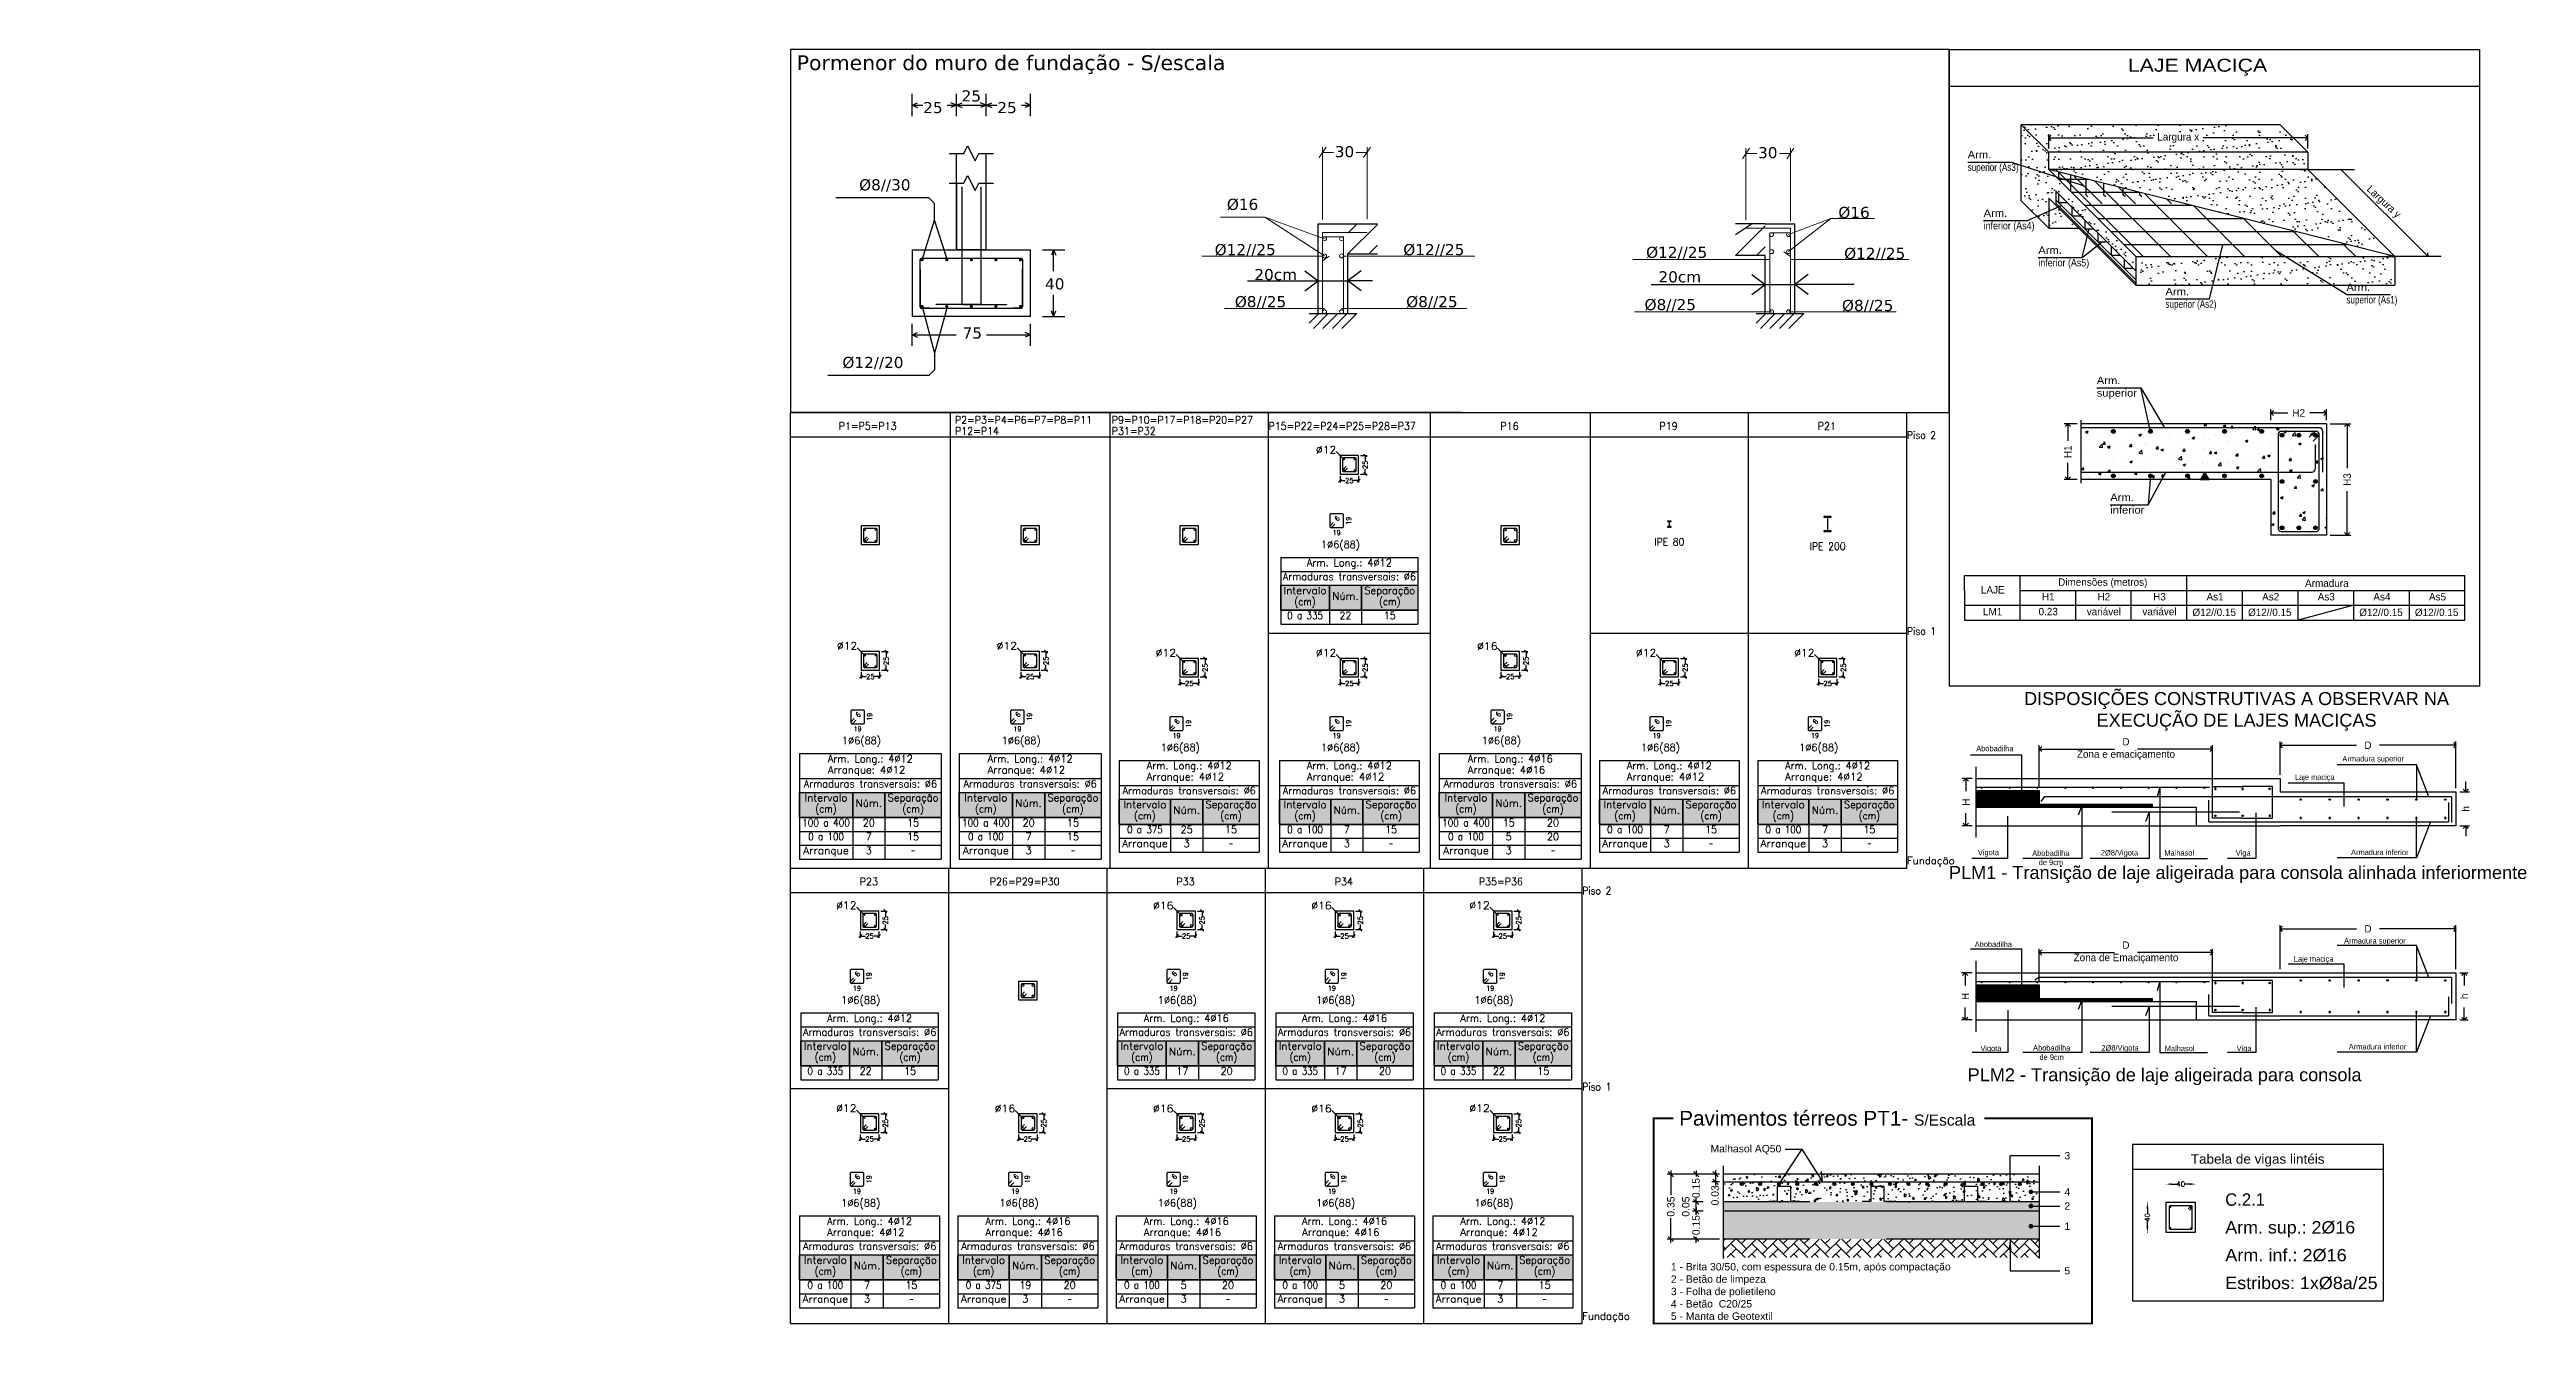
# Model space of a CAD drawing. Header units: millimetres. Extents: x 2071 to 2712, y 1262 to 1380.
# Drawn here: x 2279.7 to 2346.5, y 1341.2 to 1375.6 of the extents above; entities that cross this region are included whole.
import ezdxf
from ezdxf.enums import TextEntityAlignment as Align

# ---------------------------------------------------------------- set-up
doc = ezdxf.new("R2010")
doc.units = ezdxf.units.MM
doc.linetypes.add('DASHDOT2', pattern=[0.5, 0.25, -0.125, 0, -0.125])
doc.linetypes.add('HIDDEN', pattern=[9.525, 6.35, -3.175])
doc.layers.add('.Cotagem', color=150, linetype='Continuous')
doc.layers.add('.pormenores', color=8, linetype='Continuous')
doc.layers.add('SECC_COTAS', color=122, linetype='Continuous', lineweight=9)
doc.layers.add('VGT_COTAS', color=2, linetype='Continuous', lineweight=0)
doc.styles.add('BOstyle1', font='Arial.ttf')
doc.styles.add('CS_Arial', font='Arial.ttf', dxfattribs={"height": 0.2})
doc.styles.add('CS_Isocp', font='')
doc.styles.add('CYPETXT', font='arial', dxfattribs={"height": 0.2})
doc.styles.add('CYPETXT_0.2_romans', font='ROMANS__.TTF', dxfattribs={"height": 0.133333})
doc.styles.add('CYPETXT_romans', font='ROMANS__.TTF', dxfattribs={"height": 0.2})
doc.styles.add('PL_Arial', font='Arial.ttf', dxfattribs={"height": 0.2})
doc.styles.get("Standard").update_dxf_attribs({"font": 'Arial.ttf'})
doc.styles.add('VERDANA', font='Verdana.ttf')
doc.styles.get('CS_Isocp').set_extended_font_data('Century Gothic')
doc.dimstyles.new('cype_arrow', dxfattribs={"dimtxt": 0.18, "dimasz": 0.15, "dimexe": 0.05, "dimexo": 0.05, "dimgap": 0, "dimtad": 0, "dimdec": 4, "dimzin": 0, "dimdsep": 46, "dimtxsty": 'CYPETXT_0.2_romans', "dimcen": 0.09, "dimadec": 0, "dimazin": 0, "dimtfac": 1, "dimtdec": 4, "dimtofl": 0, "dimtmove": 2, "dimatfit": 3, "dimfxl": 1, "dimtolj": 1, "dimtzin": 0, "dimarcsym": 0})
doc.dimstyles.new('cype_oblique', dxfattribs={"dimtxt": 0.18, "dimasz": 0.18, "dimexe": 0.05, "dimexo": 0.05, "dimgap": 0, "dimtad": 0, "dimdec": 4, "dimzin": 0, "dimdsep": 46, "dimtxsty": 'CYPETXT_0.2_romans', "dimblk": 'OBLIQUE', "dimtsz": 0.04, "dimcen": 0.09, "dimadec": 0, "dimazin": 0, "dimtfac": 1, "dimtdec": 4, "dimtofl": 0, "dimtmove": 2, "dimatfit": 3, "dimfxl": 1, "dimtolj": 1, "dimtzin": 0, "dimarcsym": 0})
doc.dimstyles.new('PL_1-100', dxfattribs={"dimtxt": 0.2, "dimasz": 0.1414, "dimexe": 0.1, "dimexo": 0.1, "dimgap": 0.05, "dimtad": 0, "dimzin": 0, "dimdsep": 46, "dimtxsty": 'PL_Arial', "dimblk1": 'OBLIQUE', "dimblk2": 'OBLIQUE', "dimsah": 1, "dimcen": 0.5, "dimdle": 0.1, "dimclrd": 256, "dimclre": 8, "dimclrt": 256, "dimazin": 0, "dimtfac": 1, "dimtofl": 0, "dimtmove": 2, "dimatfit": 3, "dimldrblk": 'CLOSEDBLANK', "dimfxl": 1, "dimtolj": 1, "dimtzin": 0, "dimarcsym": 0})
pattern_1 = [(45, (2289.163025, 1346.521893), (-0.020205576, 0.020205576), [])]
pattern_2 = [(45, (2289.163025, 1345.975214), (-0.020205576, 0.020205576), [])]

msp = doc.modelspace()

# ---------------------------------------------------------------- texts
at = {"layer": '.pormenores'}
for s, height, rotation, style, width, p, p2 in [('LAJE MACIÇA', 0.35, 0.0283994, 'CS_Isocp', 1.099461, (2335.71629, 1374.99515), (2339.47278, 1374.99701)), ('6', 0.13333, 45, 'CYPETXT_romans', 0.840941, (2314.39697, 1362.8551), (2314.47334, 1362.93147)), ('19', 0.133333, 90, 'CYPETXT_romans', 0.840941, (2314.76467, 1362.77194), (2314.76467, 1362.98794)), ('6', 0.13333, 45, 'CYPETXT_romans', 0.840941, (2301.47697, 1357.5651), (2301.55334, 1357.64147)), ('19', 0.133333, 90, 'CYPETXT_romans', 0.840941, (2301.84467, 1357.48194), (2301.84467, 1357.69794)), ('6', 0.13333, 45, 'CYPETXT_romans', 0.840941, (2305.78697, 1357.5651), (2305.86334, 1357.64147)), ('19', 0.133333, 90, 'CYPETXT_romans', 0.840941, (2306.15467, 1357.48194), (2306.15467, 1357.69794)), ('6', 0.13333, 45, 'CYPETXT_romans', 0.840941, (2318.74497, 1357.5731), (2318.82134, 1357.64947)), ('19', 0.133333, 90, 'CYPETXT_romans', 0.840941, (2319.10467, 1357.48194), (2319.10467, 1357.69794)), ('6', 0.13333, 45, 'CYPETXT_romans', 0.840941, (2310.07697, 1357.3801), (2310.15334, 1357.45647)), ('19', 0.133333, 90, 'CYPETXT_romans', 0.840941, (2310.44467, 1357.29694), (2310.44467, 1357.51294)), ('6', 0.13333, 45, 'CYPETXT_romans', 0.840941, (2314.39697, 1357.3801), (2314.47334, 1357.45647)), ('19', 0.133333, 90, 'CYPETXT_romans', 0.840941, (2314.76467, 1357.29694), (2314.76467, 1357.51294)), ('6', 0.13333, 45, 'CYPETXT_romans', 0.840941, (2323.02697, 1357.3801), (2323.10334, 1357.45647)), ('19', 0.133333, 90, 'CYPETXT_romans', 0.840941, (2323.39467, 1357.29694), (2323.39467, 1357.51294)), ('6', 0.13333, 45, 'CYPETXT_romans', 0.840941, (2327.29697, 1357.3801), (2327.37334, 1357.45647)), ('19', 0.133333, 90, 'CYPETXT_romans', 0.840941, (2327.66467, 1357.29694), (2327.66467, 1357.51294)), ('6', 0.13333, 45, 'CYPETXT_romans', 0.840941, (2301.45697, 1350.5651), (2301.53334, 1350.64147)), ('19', 0.133333, 90, 'CYPETXT_romans', 0.840941, (2301.82467, 1350.48194), (2301.82467, 1350.69794)), ('6', 0.13333, 45, 'CYPETXT_romans', 0.840941, (2310.00497, 1350.5731), (2310.08134, 1350.64947)), ('19', 0.133333, 90, 'CYPETXT_romans', 0.840941, (2310.36467, 1350.48194), (2310.36467, 1350.69794)), ('6', 0.13333, 45, 'CYPETXT_romans', 0.840941, (2314.27497, 1350.5731), (2314.35134, 1350.64947)), ('19', 0.133333, 90, 'CYPETXT_romans', 0.840941, (2314.63467, 1350.48194), (2314.63467, 1350.69794)), ('6', 0.13333, 45, 'CYPETXT_romans', 0.840941, (2318.53697, 1350.5651), (2318.61334, 1350.64147)), ('19', 0.133333, 90, 'CYPETXT_romans', 0.840941, (2318.90467, 1350.48194), (2318.90467, 1350.69794)), ('6', 0.13333, 45, 'CYPETXT_romans', 0.840941, (2301.45697, 1345.0901), (2301.53334, 1345.16647)), ('19', 0.133333, 90, 'CYPETXT_romans', 0.840941, (2301.82467, 1345.00694), (2301.82467, 1345.22294)), ('6', 0.13333, 45, 'CYPETXT_romans', 0.840941, (2305.73497, 1345.0981), (2305.81134, 1345.17447)), ('19', 0.133333, 90, 'CYPETXT_romans', 0.840941, (2306.09467, 1345.00694), (2306.09467, 1345.22294)), ('6', 0.13333, 45, 'CYPETXT_romans', 0.840941, (2310.00497, 1345.0981), (2310.08134, 1345.17447)), ('19', 0.133333, 90, 'CYPETXT_romans', 0.840941, (2310.36467, 1345.00694), (2310.36467, 1345.22294)), ('6', 0.13333, 45, 'CYPETXT_romans', 0.840941, (2314.27497, 1345.0981), (2314.35134, 1345.17447)), ('19', 0.133333, 90, 'CYPETXT_romans', 0.840941, (2314.63467, 1345.00694), (2314.63467, 1345.22294)), ('6', 0.13333, 45, 'CYPETXT_romans', 0.840941, (2318.53697, 1345.0901), (2318.61334, 1345.16647)), ('19', 0.133333, 90, 'CYPETXT_romans', 0.840941, (2318.90467, 1345.00694), (2318.90467, 1345.22294))]:
    msp.add_text(s, height=height, rotation=rotation, dxfattribs=dict(at, style=style, width=width)).set_placement(p, p2, align=Align.FIT)
at = {"layer": '.pormenores', "style": 'VERDANA'}
for s, p in [('25', (2304.51916, 1374.19369)), ('25', (2303.48384, 1373.87809)), ('25', (2305.48384, 1373.87809)), ('%%C8//30 ', (2302.25207, 1371.79439)), ('20cm', (2312.73021, 1369.37227)), ('20cm', (2323.62987, 1369.31178)), ('40', (2306.77104, 1369.12248)), ('75', (2304.54683, 1367.79681)), ('%%C12//20  ', (2301.99702, 1367.00127))]:
    msp.add_text(s, height=0.3, dxfattribs=at).set_placement(p, align=Align.CENTER)
at = {"layer": '.pormenores', "lineweight": 0, "style": 'VERDANA'}
for s, p in [('30', (2314.58549, 1372.68957)), ('30', (2326.00326, 1372.66054)), ('%%C16 ', (2311.90173, 1371.26762)), ('%%C16 ', (2328.39413, 1371.04921)), ('%%C12//25 ', (2311.97307, 1370.04585)), ('%%C12//25 ', (2317.06037, 1370.04606)), ('%%C12//25 ', (2323.61014, 1369.97298)), ('%%C12//25 ', (2328.95164, 1369.9444)), ('%%C8//25 ', (2312.38571, 1368.64098)), ('%%C8//25 ', (2317.00837, 1368.64119)), ('%%C8//25 ', (2323.43781, 1368.56237)), ('%%C8//25 ', (2328.76241, 1368.53956))]:
    msp.add_text(s, height=0.3, dxfattribs=at).set_placement(p, align=Align.CENTER)
at = {"layer": '.pormenores'}
for s, height, style, width, p, p2 in [('Arm. ', 0.2, 'CYPETXT', 1.078823, (2331.39465, 1372.65734), (2332.11465, 1372.65734)), ('superior (As3)', 0.2, 'CYPETXT', 0.782664, (2331.39465, 1372.31984), (2332.76789, 1372.31984)), ('Arm. ', 0.2, 'CYPETXT', 1.078823, (2331.82499, 1371.07965), (2332.54499, 1371.07965)), ('inferior (As4)', 0.2, 'CYPETXT', 0.858714, (2331.82499, 1370.74215), (2333.19823, 1370.74215)), ('Arm. ', 0.2, 'CYPETXT', 1.078823, (2333.29978, 1370.08038), (2334.01978, 1370.08038)), ('inferior (As5)', 0.2, 'CYPETXT', 0.858714, (2333.29978, 1369.74288), (2334.67302, 1369.74288)), ('Arm. ', 0.2, 'CYPETXT', 1.078823, (2336.73043, 1368.96417), (2337.45043, 1368.96417)), ('Arm. ', 0.2, 'CYPETXT', 1.078823, (2341.61141, 1369.0811), (2342.33141, 1369.0811)), ('superior (As1)', 0.2, 'CYPETXT', 0.782664, (2341.61141, 1368.7436), (2342.98465, 1368.7436)), ('superior (As2)', 0.2, 'CYPETXT', 0.782664, (2336.73043, 1368.62667), (2338.10367, 1368.62667)), ('Arm. ', 0.2, 'CYPETXT', 1.078823, (2334.87626, 1366.567), (2335.59626, 1366.567)), ('superior', 0.2, 'CYPETXT', 1.075872, (2334.87626, 1366.2295), (2335.96226, 1366.2295)), ('P2=P3=P4=P6=P7=P8=P11', 0.2, 'CYPETXT_romans', 0.830427, (2304.07937, 1365.50127), (2307.77537, 1365.50127)), ('P9=P10=P17=P18=P20=P27', 0.2, 'CYPETXT_romans', 0.832351, (2308.30667, 1365.50127), (2312.11667, 1365.50127)), ('P1=P5=P13', 0.2, 'CYPETXT_romans', 0.831927, (2300.94417, 1365.33627), (2302.50417, 1365.33627)), ('P12=P14', 0.2, 'CYPETXT_romans', 0.834319, (2304.07937, 1365.20127), (2305.26737, 1365.20127)), ('P31=P32', 0.2, 'CYPETXT_romans', 0.834319, (2308.30667, 1365.20127), (2309.49467, 1365.20127)), ('P15=P22=P24=P25=P28=P37', 0.2, 'CYPETXT_romans', 0.832698, (2312.53717, 1365.33627), (2316.50917, 1365.33627)), ('P16', 0.2, 'CYPETXT_romans', 0.837611, (2318.79157, 1365.33627), (2319.28357, 1365.33627)), ('P19', 0.2, 'CYPETXT_romans', 0.837611, (2323.08157, 1365.33627), (2323.57357, 1365.33627)), ('P21', 0.2, 'CYPETXT_romans', 0.837611, (2327.35157, 1365.33627), (2327.84357, 1365.33627)), ('Piso 2', 0.2, 'CYPETXT_romans', 0.767444, (2329.75717, 1365.09127), (2330.54317, 1365.09127)), ('%%c12', 0.2, 'CYPETXT_romans', 0.981878, (2313.81417, 1364.69527), (2314.36317, 1364.69527)), ('Arm. ', 0.2, 'CYPETXT', 1.078823, (2335.24009, 1363.41154), (2335.96009, 1363.41154)), ('inferior', 0.2, 'CYPETXT', 1.078423, (2335.24009, 1363.07404), (2336.16109, 1363.07404)), ('1%%c6(88)', 0.2, 'CYPETXT_romans', 0.865464, (2313.95117, 1362.13994), (2315.00417, 1362.13994)), ('19', 0.133333, 'CYPETXT_romans', 0.840941, (2314.26667, 1362.48994), (2314.48267, 1362.48994)), ('IPE 80', 0.2, 'CYPETXT_romans', 0.766796, (2322.94367, 1362.21127), (2323.75067, 1362.21127)), ('IPE 200', 0.2, 'CYPETXT_romans', 0.778268, (2327.13267, 1362.09127), (2328.10167, 1362.09127)), ('Arm. Long.: 4%%c12', 0.2, 'CYPETXT_romans', 0.836015, (2313.57015, 1361.65076), (2315.8643, 1361.65076)), ('Armaduras transversais: %%c6', 0.2, 'CYPETXT_romans', 0.835463, (2312.91931, 1361.2756), (2316.51499, 1361.2756)), ('Intervalo', 0.2, 'CYPETXT_romans', 0.905098, (2312.9415, 1360.90036), (2314.10207, 1360.90036)), ('Núm.', 0.2, 'CYPETXT_romans', 0.922395, (2314.25239, 1360.75042), (2314.97212, 1360.75042)), ('Separação', 0.2, 'CYPETXT_romans', 0.865372, (2315.12242, 1360.90036), (2316.49292, 1360.90036)), ('0 a 335', 0.2, 'CYPETXT_romans', 0.708827, (2313.04047, 1360.22531), (2314.00312, 1360.22531)), ('(cm)', 0.2, 'CYPETXT_romans', 0.78554, (2313.23385, 1360.60047), (2313.80964, 1360.60047)), ('22', 0.2, 'CYPETXT_romans', 0.840631, (2314.45034, 1360.22531), (2314.77422, 1360.22531)), ('(cm)', 0.2, 'CYPETXT_romans', 0.78554, (2315.51977, 1360.60047), (2316.09555, 1360.60047)), ('15', 0.2, 'CYPETXT_romans', 0.840631, (2315.64575, 1360.22531), (2315.96963, 1360.22531)), ('%%c12', 0.2, 'CYPETXT_romans', 0.981878, (2300.89417, 1359.40527), (2301.44317, 1359.40527)), ('%%c12', 0.2, 'CYPETXT_romans', 0.981878, (2305.20417, 1359.40527), (2305.75317, 1359.40527)), ('%%c16', 0.2, 'CYPETXT_romans', 0.981878, (2318.16217, 1359.39727), (2318.71117, 1359.39727)), ('Piso 1', 0.2, 'CYPETXT_romans', 0.767444, (2329.75717, 1359.80127), (2330.54317, 1359.80127)), ('%%c12', 0.2, 'CYPETXT_romans', 0.981878, (2309.49417, 1359.22027), (2310.04317, 1359.22027)), ('%%c12', 0.2, 'CYPETXT_romans', 0.981878, (2313.81417, 1359.22027), (2314.36317, 1359.22027)), ('%%c12', 0.2, 'CYPETXT_romans', 0.981878, (2322.44417, 1359.22027), (2322.99317, 1359.22027)), ('%%c12', 0.2, 'CYPETXT_romans', 0.981878, (2326.71417, 1359.22027), (2327.26317, 1359.22027)), ('1%%c6(88)', 0.2, 'CYPETXT_romans', 0.865464, (2301.03117, 1356.84994), (2302.08417, 1356.84994)), ('19', 0.133333, 'CYPETXT_romans', 0.840941, (2301.34667, 1357.19994), (2301.56267, 1357.19994)), ('1%%c6(88)', 0.2, 'CYPETXT_romans', 0.865464, (2305.34117, 1356.84994), (2306.39417, 1356.84994)), ('19', 0.133333, 'CYPETXT_romans', 0.840941, (2305.65667, 1357.19994), (2305.87267, 1357.19994)), ('1%%c6(88)', 0.2, 'CYPETXT_romans', 0.865464, (2309.63117, 1356.66494), (2310.68417, 1356.66494)), ('19', 0.133333, 'CYPETXT_romans', 0.840941, (2309.94667, 1357.01494), (2310.16267, 1357.01494)), ('1%%c6(88)', 0.2, 'CYPETXT_romans', 0.865464, (2313.95117, 1356.66494), (2315.00417, 1356.66494)), ('19', 0.133333, 'CYPETXT_romans', 0.840941, (2314.26667, 1357.01494), (2314.48267, 1357.01494)), ('1%%c6(88)', 0.2, 'CYPETXT_romans', 0.865464, (2318.29117, 1356.84994), (2319.34417, 1356.84994)), ('19', 0.133333, 'CYPETXT_romans', 0.840941, (2318.60667, 1357.19994), (2318.82267, 1357.19994)), ('1%%c6(88)', 0.2, 'CYPETXT_romans', 0.865464, (2322.58117, 1356.66494), (2323.63417, 1356.66494)), ('19', 0.133333, 'CYPETXT_romans', 0.840941, (2322.89667, 1357.01494), (2323.11267, 1357.01494)), ('1%%c6(88)', 0.2, 'CYPETXT_romans', 0.865464, (2326.85117, 1356.66494), (2327.90417, 1356.66494)), ('19', 0.133333, 'CYPETXT_romans', 0.840941, (2327.16667, 1357.01494), (2327.38267, 1357.01494)), ('Arm. Long.: 4%%c12', 0.2, 'CYPETXT_romans', 0.836015, (2300.6501, 1356.36076), (2302.94426, 1356.36076)), ('Arranque: 4%%c12', 0.2, 'CYPETXT_romans', 0.875675, (2300.6501, 1356.06087), (2302.74033, 1356.06087)), ('Arm. Long.: 4%%c12', 0.2, 'CYPETXT_romans', 0.836015, (2304.9601, 1356.36076), (2307.25426, 1356.36076)), ('Arranque: 4%%c12', 0.2, 'CYPETXT_romans', 0.875675, (2304.9601, 1356.06087), (2307.05033, 1356.06087)), ('Arm. Long.: 4%%c12', 0.2, 'CYPETXT_romans', 0.836015, (2309.25015, 1356.17576), (2311.5443, 1356.17576)), ('Arm. Long.: 4%%c12', 0.2, 'CYPETXT_romans', 0.836015, (2313.57015, 1356.17576), (2315.8643, 1356.17576)), ('Arm. Long.: 4%%c16', 0.2, 'CYPETXT_romans', 0.836015, (2317.9101, 1356.36076), (2320.20426, 1356.36076)), ('Arranque: 4%%c16', 0.2, 'CYPETXT_romans', 0.875675, (2317.9101, 1356.06087), (2320.00033, 1356.06087)), ('Arm. Long.: 4%%c12', 0.2, 'CYPETXT_romans', 0.836015, (2322.20015, 1356.17576), (2324.4943, 1356.17576)), ('Arm. Long.: 4%%c12', 0.2, 'CYPETXT_romans', 0.836015, (2326.47015, 1356.17576), (2328.7643, 1356.17576)), ('Armaduras transversais: %%c6', 0.2, 'CYPETXT_romans', 0.835463, (2299.99936, 1355.68571), (2303.59503, 1355.68571)), ('Armaduras transversais: %%c6', 0.2, 'CYPETXT_romans', 0.835463, (2304.30936, 1355.68571), (2307.90503, 1355.68571)), ('Armaduras transversais: %%c6', 0.2, 'CYPETXT_romans', 0.835463, (2308.59931, 1355.50071), (2312.19499, 1355.50071)), ('Arranque: 4%%c12', 0.2, 'CYPETXT_romans', 0.875675, (2309.25015, 1355.87587), (2311.34037, 1355.87587)), ('Armaduras transversais: %%c6', 0.2, 'CYPETXT_romans', 0.835463, (2312.91931, 1355.50071), (2316.51499, 1355.50071)), ('Arranque: 4%%c12', 0.2, 'CYPETXT_romans', 0.875675, (2313.57015, 1355.87587), (2315.66037, 1355.87587)), ('Armaduras transversais: %%c6', 0.2, 'CYPETXT_romans', 0.835463, (2317.25936, 1355.68571), (2320.85503, 1355.68571)), ('Armaduras transversais: %%c6', 0.2, 'CYPETXT_romans', 0.835463, (2321.54931, 1355.50071), (2325.14499, 1355.50071)), ('Arranque: 4%%c12', 0.2, 'CYPETXT_romans', 0.875675, (2322.20015, 1355.87587), (2324.29037, 1355.87587)), ('Armaduras transversais: %%c6', 0.2, 'CYPETXT_romans', 0.835463, (2325.81931, 1355.50071), (2329.41499, 1355.50071)), ('Arranque: 4%%c12', 0.2, 'CYPETXT_romans', 0.875675, (2326.47015, 1355.87587), (2328.56037, 1355.87587)), ('Intervalo', 0.2, 'CYPETXT_romans', 0.905098, (2300.02145, 1355.31047), (2301.18203, 1355.31047)), ('(cm)', 0.2, 'CYPETXT_romans', 0.78554, (2300.31381, 1355.01058), (2300.88959, 1355.01058)), ('Núm.', 0.2, 'CYPETXT_romans', 0.922395, (2301.39534, 1355.16053), (2302.11507, 1355.16053)), ('Separação', 0.2, 'CYPETXT_romans', 0.865372, (2302.26537, 1355.31047), (2303.63587, 1355.31047)), ('(cm)', 0.2, 'CYPETXT_romans', 0.78554, (2302.66271, 1355.01058), (2303.2385, 1355.01058)), ('Intervalo', 0.2, 'CYPETXT_romans', 0.905098, (2304.33145, 1355.31047), (2305.49203, 1355.31047)), ('(cm)', 0.2, 'CYPETXT_romans', 0.78554, (2304.62381, 1355.01058), (2305.19959, 1355.01058)), ('Núm.', 0.2, 'CYPETXT_romans', 0.922395, (2305.70534, 1355.16053), (2306.42507, 1355.16053)), ('Separação', 0.2, 'CYPETXT_romans', 0.865372, (2306.57537, 1355.31047), (2307.94587, 1355.31047)), ('(cm)', 0.2, 'CYPETXT_romans', 0.78554, (2306.97271, 1355.01058), (2307.5485, 1355.01058)), ('Intervalo', 0.2, 'CYPETXT_romans', 0.905098, (2308.6215, 1355.12547), (2309.78207, 1355.12547)), ('(cm)', 0.2, 'CYPETXT_romans', 0.78554, (2308.91385, 1354.82558), (2309.48964, 1354.82558)), ('Núm.', 0.2, 'CYPETXT_romans', 0.922395, (2309.96837, 1354.97553), (2310.68811, 1354.97553)), ('Separação', 0.2, 'CYPETXT_romans', 0.865372, (2310.83841, 1355.12547), (2312.2089, 1355.12547)), ('(cm)', 0.2, 'CYPETXT_romans', 0.78554, (2311.23575, 1354.82558), (2311.81154, 1354.82558)), ('Intervalo', 0.2, 'CYPETXT_romans', 0.905098, (2312.9415, 1355.12547), (2314.10207, 1355.12547)), ('(cm)', 0.2, 'CYPETXT_romans', 0.78554, (2313.23385, 1354.82558), (2313.80964, 1354.82558)), ('Núm.', 0.2, 'CYPETXT_romans', 0.922395, (2314.28837, 1354.97553), (2315.00811, 1354.97553)), ('Separação', 0.2, 'CYPETXT_romans', 0.865372, (2315.15841, 1355.12547), (2316.5289, 1355.12547)), ('(cm)', 0.2, 'CYPETXT_romans', 0.78554, (2315.55575, 1354.82558), (2316.13154, 1354.82558)), ('Intervalo', 0.2, 'CYPETXT_romans', 0.905098, (2317.28145, 1355.31047), (2318.44203, 1355.31047)), ('(cm)', 0.2, 'CYPETXT_romans', 0.78554, (2317.57381, 1355.01058), (2318.14959, 1355.01058)), ('Núm.', 0.2, 'CYPETXT_romans', 0.922395, (2318.65534, 1355.16053), (2319.37507, 1355.16053)), ('Separação', 0.2, 'CYPETXT_romans', 0.865372, (2319.52537, 1355.31047), (2320.89587, 1355.31047)), ('(cm)', 0.2, 'CYPETXT_romans', 0.78554, (2319.92271, 1355.01058), (2320.4985, 1355.01058)), ('Intervalo', 0.2, 'CYPETXT_romans', 0.905098, (2321.5715, 1355.12547), (2322.73207, 1355.12547)), ('(cm)', 0.2, 'CYPETXT_romans', 0.78554, (2321.86385, 1354.82558), (2322.43964, 1354.82558)), ('Núm.', 0.2, 'CYPETXT_romans', 0.922395, (2322.91837, 1354.97553), (2323.63811, 1354.97553)), ('Separação', 0.2, 'CYPETXT_romans', 0.865372, (2323.78841, 1355.12547), (2325.1589, 1355.12547)), ('(cm)', 0.2, 'CYPETXT_romans', 0.78554, (2324.18575, 1354.82558), (2324.76154, 1354.82558)), ('Intervalo', 0.2, 'CYPETXT_romans', 0.905098, (2325.8415, 1355.12547), (2327.00207, 1355.12547)), ('(cm)', 0.2, 'CYPETXT_romans', 0.78554, (2326.13385, 1354.82558), (2326.70964, 1354.82558)), ('Núm.', 0.2, 'CYPETXT_romans', 0.922395, (2327.18837, 1354.97553), (2327.90811, 1354.97553)), ('Separação', 0.2, 'CYPETXT_romans', 0.865372, (2328.05841, 1355.12547), (2329.4289, 1355.12547)), ('(cm)', 0.2, 'CYPETXT_romans', 0.78554, (2328.45575, 1354.82558), (2329.03154, 1354.82558)), ('100 a 400', 0.2, 'CYPETXT_romans', 0.737956, (2299.95855, 1354.63542), (2301.24507, 1354.63542)), ('0 a 100', 0.2, 'CYPETXT_romans', 0.708827, (2300.12043, 1354.26027), (2301.08307, 1354.26027)), ('20', 0.2, 'CYPETXT_romans', 0.840631, (2301.59329, 1354.63542), (2301.91717, 1354.63542)), ('7', 0.2, 'CYPETXT_romans', 0.840631, (2301.67423, 1354.26027), (2301.83617, 1354.26027)), ('15', 0.2, 'CYPETXT_romans', 0.840631, (2302.7887, 1354.63542), (2303.11258, 1354.63542)), ('15', 0.2, 'CYPETXT_romans', 0.840631, (2302.7887, 1354.26027), (2303.11258, 1354.26027)), ('100 a 400', 0.2, 'CYPETXT_romans', 0.737956, (2304.26855, 1354.63542), (2305.55507, 1354.63542)), ('0 a 100', 0.2, 'CYPETXT_romans', 0.708827, (2304.43043, 1354.26027), (2305.39307, 1354.26027)), ('20', 0.2, 'CYPETXT_romans', 0.840631, (2305.90329, 1354.63542), (2306.22717, 1354.63542)), ('7', 0.2, 'CYPETXT_romans', 0.840631, (2305.98423, 1354.26027), (2306.14617, 1354.26027)), ('15', 0.2, 'CYPETXT_romans', 0.840631, (2307.0987, 1354.63542), (2307.42258, 1354.63542)), ('15', 0.2, 'CYPETXT_romans', 0.840631, (2307.0987, 1354.26027), (2307.42258, 1354.26027)), ('Arranque', 0.2, 'CYPETXT_romans', 0.923559, (2308.58551, 1354.07527), (2309.81806, 1354.07527)), ('0 a 375', 0.2, 'CYPETXT_romans', 0.708827, (2308.72047, 1354.45042), (2309.68312, 1354.45042)), ('25', 0.2, 'CYPETXT_romans', 0.840631, (2310.16632, 1354.45042), (2310.4902, 1354.45042)), ('3', 0.2, 'CYPETXT_romans', 0.840631, (2310.24727, 1354.07527), (2310.40921, 1354.07527)), ('15', 0.2, 'CYPETXT_romans', 0.840631, (2311.36173, 1354.45042), (2311.68561, 1354.45042)), ('Arranque', 0.2, 'CYPETXT_romans', 0.923559, (2312.90551, 1354.07527), (2314.13806, 1354.07527)), ('0 a 100', 0.2, 'CYPETXT_romans', 0.708827, (2313.04047, 1354.45042), (2314.00312, 1354.45042)), ('7', 0.2, 'CYPETXT_romans', 0.840631, (2314.56727, 1354.45042), (2314.72921, 1354.45042)), ('3', 0.2, 'CYPETXT_romans', 0.840631, (2314.56727, 1354.07527), (2314.72921, 1354.07527)), ('15', 0.2, 'CYPETXT_romans', 0.840631, (2315.68173, 1354.45042), (2316.00561, 1354.45042)), ('100 a 400', 0.2, 'CYPETXT_romans', 0.737956, (2317.21855, 1354.63542), (2318.50507, 1354.63542)), ('0 a 100', 0.2, 'CYPETXT_romans', 0.708827, (2317.38043, 1354.26027), (2318.34307, 1354.26027)), ('15', 0.2, 'CYPETXT_romans', 0.840631, (2318.85329, 1354.63542), (2319.17717, 1354.63542)), ('5', 0.2, 'CYPETXT_romans', 0.840631, (2318.93423, 1354.26027), (2319.09617, 1354.26027)), ('20', 0.2, 'CYPETXT_romans', 0.840631, (2320.0487, 1354.63542), (2320.37258, 1354.63542)), ('20', 0.2, 'CYPETXT_romans', 0.840631, (2320.0487, 1354.26027), (2320.37258, 1354.26027)), ('Arranque', 0.2, 'CYPETXT_romans', 0.923559, (2321.53551, 1354.07527), (2322.76806, 1354.07527)), ('0 a 100', 0.2, 'CYPETXT_romans', 0.708827, (2321.67047, 1354.45042), (2322.63312, 1354.45042)), ('7', 0.2, 'CYPETXT_romans', 0.840631, (2323.19727, 1354.45042), (2323.35921, 1354.45042)), ('3', 0.2, 'CYPETXT_romans', 0.840631, (2323.19727, 1354.07527), (2323.35921, 1354.07527)), ('15', 0.2, 'CYPETXT_romans', 0.840631, (2324.31173, 1354.45042), (2324.63561, 1354.45042)), ('Arranque', 0.2, 'CYPETXT_romans', 0.923559, (2325.80551, 1354.07527), (2327.03806, 1354.07527)), ('0 a 100', 0.2, 'CYPETXT_romans', 0.708827, (2325.94047, 1354.45042), (2326.90312, 1354.45042)), ('7', 0.2, 'CYPETXT_romans', 0.840631, (2327.46727, 1354.45042), (2327.62921, 1354.45042)), ('3', 0.2, 'CYPETXT_romans', 0.840631, (2327.46727, 1354.07527), (2327.62921, 1354.07527)), ('15', 0.2, 'CYPETXT_romans', 0.840631, (2328.58173, 1354.45042), (2328.90561, 1354.45042)), ('Arranque', 0.2, 'CYPETXT_romans', 0.923559, (2299.98547, 1353.88511), (2301.21802, 1353.88511)), ('3', 0.2, 'CYPETXT_romans', 0.840631, (2301.67423, 1353.88511), (2301.83617, 1353.88511)), ('-', 0.2, 'CYPETXT_romans', 0.481468, (2302.89064, 1353.88511), (2303.01059, 1353.88511)), ('Arranque', 0.2, 'CYPETXT_romans', 0.923559, (2304.29547, 1353.88511), (2305.52802, 1353.88511)), ('3', 0.2, 'CYPETXT_romans', 0.840631, (2305.98423, 1353.88511), (2306.14617, 1353.88511)), ('-', 0.2, 'CYPETXT_romans', 0.481468, (2307.20064, 1353.88511), (2307.32059, 1353.88511)), ('-', 0.2, 'CYPETXT_romans', 0.481468, (2311.46367, 1354.07527), (2311.58363, 1354.07527)), ('-', 0.2, 'CYPETXT_romans', 0.481468, (2315.78367, 1354.07527), (2315.90363, 1354.07527)), ('Arranque', 0.2, 'CYPETXT_romans', 0.923559, (2317.24547, 1353.88511), (2318.47802, 1353.88511)), ('3', 0.2, 'CYPETXT_romans', 0.840631, (2318.93423, 1353.88511), (2319.09617, 1353.88511)), ('-', 0.2, 'CYPETXT_romans', 0.481468, (2320.15064, 1353.88511), (2320.27059, 1353.88511)), ('-', 0.2, 'CYPETXT_romans', 0.481468, (2324.41367, 1354.07527), (2324.53363, 1354.07527)), ('-', 0.2, 'CYPETXT_romans', 0.481468, (2328.68367, 1354.07527), (2328.80363, 1354.07527)), ('Fundação', 0.2, 'CYPETXT_romans', 0.889077, (2329.75717, 1353.61127), (2331.04417, 1353.61127)), ('P23', 0.2, 'CYPETXT_romans', 0.837611, (2301.51157, 1353.04627), (2302.00357, 1353.04627)), ('P26=P29=P30', 0.2, 'CYPETXT_romans', 0.833464, (2305.01597, 1353.04627), (2306.89997, 1353.04627)), ('P33', 0.2, 'CYPETXT_romans', 0.837611, (2310.05157, 1353.04627), (2310.54357, 1353.04627)), ('P34', 0.2, 'CYPETXT_romans', 0.837611, (2314.32157, 1353.04627), (2314.81357, 1353.04627)), ('P35=P36', 0.2, 'CYPETXT_romans', 0.834319, (2318.20877, 1353.04627), (2319.39677, 1353.04627)), ('Piso 2', 0.2, 'CYPETXT_romans', 0.767444, (2320.99717, 1352.80127), (2321.78317, 1352.80127)), ('%%c12', 0.2, 'CYPETXT_romans', 0.981878, (2300.87417, 1352.40527), (2301.42317, 1352.40527)), ('%%c16', 0.2, 'CYPETXT_romans', 0.981878, (2309.42217, 1352.39727), (2309.97117, 1352.39727)), ('%%c16', 0.2, 'CYPETXT_romans', 0.981878, (2313.69217, 1352.39727), (2314.24117, 1352.39727)), ('%%c12', 0.2, 'CYPETXT_romans', 0.981878, (2317.95417, 1352.40527), (2318.50317, 1352.40527)), ('19', 0.133333, 'CYPETXT_romans', 0.840941, (2301.32667, 1350.19994), (2301.54267, 1350.19994)), ('19', 0.133333, 'CYPETXT_romans', 0.840941, (2309.86667, 1350.19994), (2310.08267, 1350.19994)), ('19', 0.133333, 'CYPETXT_romans', 0.840941, (2314.13667, 1350.19994), (2314.35267, 1350.19994)), ('19', 0.133333, 'CYPETXT_romans', 0.840941, (2318.40667, 1350.19994), (2318.62267, 1350.19994)), ('Arm. Long.: 4%%c12', 0.2, 'CYPETXT_romans', 0.836015, (2300.63015, 1349.36076), (2302.9243, 1349.36076)), ('1%%c6(88)', 0.2, 'CYPETXT_romans', 0.865464, (2301.01117, 1349.84994), (2302.06417, 1349.84994)), ('Arm. Long.: 4%%c16', 0.2, 'CYPETXT_romans', 0.836015, (2309.17015, 1349.36076), (2311.4643, 1349.36076)), ('1%%c6(88)', 0.2, 'CYPETXT_romans', 0.865464, (2309.55117, 1349.84994), (2310.60417, 1349.84994)), ('Arm. Long.: 4%%c16', 0.2, 'CYPETXT_romans', 0.836015, (2313.44015, 1349.36076), (2315.7343, 1349.36076)), ('1%%c6(88)', 0.2, 'CYPETXT_romans', 0.865464, (2313.82117, 1349.84994), (2314.87417, 1349.84994)), ('Arm. Long.: 4%%c12', 0.2, 'CYPETXT_romans', 0.836015, (2317.71015, 1349.36076), (2320.0043, 1349.36076)), ('1%%c6(88)', 0.2, 'CYPETXT_romans', 0.865464, (2318.09117, 1349.84994), (2319.14417, 1349.84994)), ('Armaduras transversais: %%c6', 0.2, 'CYPETXT_romans', 0.835463, (2299.97931, 1348.9856), (2303.57499, 1348.9856)), ('Armaduras transversais: %%c6', 0.2, 'CYPETXT_romans', 0.835463, (2308.51931, 1348.9856), (2312.11499, 1348.9856)), ('Armaduras transversais: %%c6', 0.2, 'CYPETXT_romans', 0.835463, (2312.78931, 1348.9856), (2316.38499, 1348.9856)), ('Armaduras transversais: %%c6', 0.2, 'CYPETXT_romans', 0.835463, (2317.05931, 1348.9856), (2320.65499, 1348.9856)), ('Intervalo', 0.2, 'CYPETXT_romans', 0.905098, (2300.0015, 1348.61036), (2301.16207, 1348.61036)), ('(cm)', 0.2, 'CYPETXT_romans', 0.78554, (2300.29385, 1348.31047), (2300.86964, 1348.31047)), ('Núm.', 0.2, 'CYPETXT_romans', 0.922395, (2301.31239, 1348.46042), (2302.03212, 1348.46042)), ('Separação', 0.2, 'CYPETXT_romans', 0.865372, (2302.18242, 1348.61036), (2303.55292, 1348.61036)), ('(cm)', 0.2, 'CYPETXT_romans', 0.78554, (2302.57977, 1348.31047), (2303.15555, 1348.31047)), ('Intervalo', 0.2, 'CYPETXT_romans', 0.905098, (2308.5415, 1348.61036), (2309.70207, 1348.61036)), ('(cm)', 0.2, 'CYPETXT_romans', 0.78554, (2308.83385, 1348.31047), (2309.40964, 1348.31047)), ('Núm.', 0.2, 'CYPETXT_romans', 0.922395, (2309.85239, 1348.46042), (2310.57212, 1348.46042)), ('Separação', 0.2, 'CYPETXT_romans', 0.865372, (2310.72242, 1348.61036), (2312.09292, 1348.61036)), ('(cm)', 0.2, 'CYPETXT_romans', 0.78554, (2311.11977, 1348.31047), (2311.69555, 1348.31047)), ('Intervalo', 0.2, 'CYPETXT_romans', 0.905098, (2312.8115, 1348.61036), (2313.97207, 1348.61036)), ('(cm)', 0.2, 'CYPETXT_romans', 0.78554, (2313.10385, 1348.31047), (2313.67964, 1348.31047)), ('Núm.', 0.2, 'CYPETXT_romans', 0.922395, (2314.12239, 1348.46042), (2314.84212, 1348.46042)), ('Separação', 0.2, 'CYPETXT_romans', 0.865372, (2314.99242, 1348.61036), (2316.36292, 1348.61036)), ('(cm)', 0.2, 'CYPETXT_romans', 0.78554, (2315.38977, 1348.31047), (2315.96555, 1348.31047)), ('Intervalo', 0.2, 'CYPETXT_romans', 0.905098, (2317.0815, 1348.61036), (2318.24207, 1348.61036)), ('(cm)', 0.2, 'CYPETXT_romans', 0.78554, (2317.37385, 1348.31047), (2317.94964, 1348.31047)), ('Núm.', 0.2, 'CYPETXT_romans', 0.922395, (2318.39239, 1348.46042), (2319.11212, 1348.46042)), ('Separação', 0.2, 'CYPETXT_romans', 0.865372, (2319.26242, 1348.61036), (2320.63292, 1348.61036)), ('(cm)', 0.2, 'CYPETXT_romans', 0.78554, (2319.65977, 1348.31047), (2320.23555, 1348.31047)), ('0 a 335', 0.2, 'CYPETXT_romans', 0.708827, (2300.10047, 1347.93531), (2301.06312, 1347.93531)), ('22', 0.2, 'CYPETXT_romans', 0.840631, (2301.51034, 1347.93531), (2301.83422, 1347.93531)), ('15', 0.2, 'CYPETXT_romans', 0.840631, (2302.70575, 1347.93531), (2303.02963, 1347.93531)), ('0 a 335', 0.2, 'CYPETXT_romans', 0.708827, (2308.64047, 1347.93531), (2309.60312, 1347.93531)), ('17', 0.2, 'CYPETXT_romans', 0.840631, (2310.05034, 1347.93531), (2310.37422, 1347.93531)), ('20', 0.2, 'CYPETXT_romans', 0.840631, (2311.24575, 1347.93531), (2311.56963, 1347.93531)), ('0 a 335', 0.2, 'CYPETXT_romans', 0.708827, (2312.91047, 1347.93531), (2313.87312, 1347.93531)), ('17', 0.2, 'CYPETXT_romans', 0.840631, (2314.32034, 1347.93531), (2314.64422, 1347.93531)), ('20', 0.2, 'CYPETXT_romans', 0.840631, (2315.51575, 1347.93531), (2315.83963, 1347.93531)), ('0 a 335', 0.2, 'CYPETXT_romans', 0.708827, (2317.18047, 1347.93531), (2318.14312, 1347.93531)), ('22', 0.2, 'CYPETXT_romans', 0.840631, (2318.59034, 1347.93531), (2318.91422, 1347.93531)), ('15', 0.2, 'CYPETXT_romans', 0.840631, (2319.78575, 1347.93531), (2320.10963, 1347.93531)), ('Piso 1', 0.2, 'CYPETXT_romans', 0.767444, (2320.99717, 1347.51127), (2321.78317, 1347.51127)), ('%%c12', 0.2, 'CYPETXT_romans', 0.981878, (2300.87417, 1346.93027), (2301.42317, 1346.93027)), ('%%c16', 0.2, 'CYPETXT_romans', 0.981878, (2305.15217, 1346.92227), (2305.70117, 1346.92227)), ('%%c16', 0.2, 'CYPETXT_romans', 0.981878, (2309.42217, 1346.92227), (2309.97117, 1346.92227)), ('%%c16', 0.2, 'CYPETXT_romans', 0.981878, (2313.69217, 1346.92227), (2314.24117, 1346.92227)), ('%%c12', 0.2, 'CYPETXT_romans', 0.981878, (2317.95417, 1346.93027), (2318.50317, 1346.93027)), ('Tabela de vigas lintéis', 0.2533333, 'CYPETXT', 1.030203, (2337.41217, 1345.53369), (2341.01967, 1345.53369)), ('1%%c6(88)', 0.2, 'CYPETXT_romans', 0.865464, (2301.01117, 1344.37494), (2302.06417, 1344.37494)), ('19', 0.133333, 'CYPETXT_romans', 0.840941, (2301.32667, 1344.72494), (2301.54267, 1344.72494)), ('1%%c6(88)', 0.2, 'CYPETXT_romans', 0.865464, (2305.28117, 1344.37494), (2306.33417, 1344.37494)), ('19', 0.133333, 'CYPETXT_romans', 0.840941, (2305.59667, 1344.72494), (2305.81267, 1344.72494)), ('1%%c6(88)', 0.2, 'CYPETXT_romans', 0.865464, (2309.55117, 1344.37494), (2310.60417, 1344.37494)), ('19', 0.133333, 'CYPETXT_romans', 0.840941, (2309.86667, 1344.72494), (2310.08267, 1344.72494)), ('1%%c6(88)', 0.2, 'CYPETXT_romans', 0.865464, (2313.82117, 1344.37494), (2314.87417, 1344.37494)), ('19', 0.133333, 'CYPETXT_romans', 0.840941, (2314.13667, 1344.72494), (2314.35267, 1344.72494)), ('1%%c6(88)', 0.2, 'CYPETXT_romans', 0.865464, (2318.09117, 1344.37494), (2319.14417, 1344.37494)), ('19', 0.133333, 'CYPETXT_romans', 0.840941, (2318.40667, 1344.72494), (2318.62267, 1344.72494)), ('C.2.1', 0.333333, 'CYPETXT', 0.961361, (2338.34217, 1344.40036), (2339.41217, 1344.40036)), ('Arm. Long.: 4%%c12', 0.2, 'CYPETXT_romans', 0.836015, (2300.63015, 1343.88576), (2302.9243, 1343.88576)), ('Arranque: 4%%c12', 0.2, 'CYPETXT_romans', 0.875675, (2300.63015, 1343.58587), (2302.72037, 1343.58587)), ('Arm. Long.: 4%%c16', 0.2, 'CYPETXT_romans', 0.836015, (2304.90015, 1343.88576), (2307.1943, 1343.88576)), ('Arranque: 4%%c16', 0.2, 'CYPETXT_romans', 0.875675, (2304.90015, 1343.58587), (2306.99037, 1343.58587)), ('Arm. Long.: 4%%c16', 0.2, 'CYPETXT_romans', 0.836015, (2309.17015, 1343.88576), (2311.4643, 1343.88576)), ('Arranque: 4%%c16', 0.2, 'CYPETXT_romans', 0.875675, (2309.17015, 1343.58587), (2311.26037, 1343.58587)), ('Arm. Long.: 4%%c16', 0.2, 'CYPETXT_romans', 0.836015, (2313.44015, 1343.88576), (2315.7343, 1343.88576)), ('Arranque: 4%%c16', 0.2, 'CYPETXT_romans', 0.875675, (2313.44015, 1343.58587), (2315.53037, 1343.58587)), ('Arm. Long.: 4%%c12', 0.2, 'CYPETXT_romans', 0.836015, (2317.71015, 1343.88576), (2320.0043, 1343.88576)), ('Arranque: 4%%c12', 0.2, 'CYPETXT_romans', 0.875675, (2317.71015, 1343.58587), (2319.80037, 1343.58587)), ('Arm. sup.: 2%%c16', 0.3333333, 'CYPETXT', 1.074815, (2338.34217, 1343.65036), (2341.84717, 1343.65036)), ('Armaduras transversais: %%c6', 0.2, 'CYPETXT_romans', 0.835463, (2299.97931, 1343.21071), (2303.57499, 1343.21071)), ('Intervalo', 0.2, 'CYPETXT_romans', 0.905098, (2300.0015, 1342.83547), (2301.16207, 1342.83547)), ('Núm.', 0.2, 'CYPETXT_romans', 0.922395, (2301.34837, 1342.68553), (2302.06811, 1342.68553)), ('Separação', 0.2, 'CYPETXT_romans', 0.865372, (2302.21841, 1342.83547), (2303.5889, 1342.83547)), ('Armaduras transversais: %%c6', 0.2, 'CYPETXT_romans', 0.835463, (2304.24931, 1343.21071), (2307.84499, 1343.21071)), ('Intervalo', 0.2, 'CYPETXT_romans', 0.905098, (2304.2715, 1342.83547), (2305.43207, 1342.83547)), ('Núm.', 0.2, 'CYPETXT_romans', 0.922395, (2305.61837, 1342.68553), (2306.33811, 1342.68553)), ('Separação', 0.2, 'CYPETXT_romans', 0.865372, (2306.48841, 1342.83547), (2307.8589, 1342.83547)), ('Armaduras transversais: %%c6', 0.2, 'CYPETXT_romans', 0.835463, (2308.51931, 1343.21071), (2312.11499, 1343.21071)), ('Intervalo', 0.2, 'CYPETXT_romans', 0.905098, (2308.5415, 1342.83547), (2309.70207, 1342.83547)), ('Núm.', 0.2, 'CYPETXT_romans', 0.922395, (2309.88837, 1342.68553), (2310.60811, 1342.68553)), ('Separação', 0.2, 'CYPETXT_romans', 0.865372, (2310.75841, 1342.83547), (2312.1289, 1342.83547)), ('Armaduras transversais: %%c6', 0.2, 'CYPETXT_romans', 0.835463, (2312.78931, 1343.21071), (2316.38499, 1343.21071)), ('Intervalo', 0.2, 'CYPETXT_romans', 0.905098, (2312.8115, 1342.83547), (2313.97207, 1342.83547)), ('Núm.', 0.2, 'CYPETXT_romans', 0.922395, (2314.15837, 1342.68553), (2314.87811, 1342.68553)), ('Separação', 0.2, 'CYPETXT_romans', 0.865372, (2315.02841, 1342.83547), (2316.3989, 1342.83547)), ('Armaduras transversais: %%c6', 0.2, 'CYPETXT_romans', 0.835463, (2317.05931, 1343.21071), (2320.65499, 1343.21071)), ('Intervalo', 0.2, 'CYPETXT_romans', 0.905098, (2317.0815, 1342.83547), (2318.24207, 1342.83547)), ('Núm.', 0.2, 'CYPETXT_romans', 0.922395, (2318.42837, 1342.68553), (2319.14811, 1342.68553)), ('Separação', 0.2, 'CYPETXT_romans', 0.865372, (2319.29841, 1342.83547), (2320.6689, 1342.83547)), ('Arm. inf.: 2%%c16', 0.3333333, 'CYPETXT', 1.090923, (2338.34217, 1342.90036), (2341.61717, 1342.90036)), ('0 a 100', 0.2, 'CYPETXT_romans', 0.708827, (2300.10047, 1342.16042), (2301.06312, 1342.16042)), ('(cm)', 0.2, 'CYPETXT_romans', 0.78554, (2300.29385, 1342.53558), (2300.86964, 1342.53558)), ('7', 0.2, 'CYPETXT_romans', 0.840631, (2301.62727, 1342.16042), (2301.78921, 1342.16042)), ('(cm)', 0.2, 'CYPETXT_romans', 0.78554, (2302.61575, 1342.53558), (2303.19154, 1342.53558)), ('15', 0.2, 'CYPETXT_romans', 0.840631, (2302.74173, 1342.16042), (2303.06561, 1342.16042)), ('0 a 375', 0.2, 'CYPETXT_romans', 0.708827, (2304.37047, 1342.16042), (2305.33312, 1342.16042)), ('(cm)', 0.2, 'CYPETXT_romans', 0.78554, (2304.56385, 1342.53558), (2305.13964, 1342.53558)), ('19', 0.2, 'CYPETXT_romans', 0.840631, (2305.81632, 1342.16042), (2306.1402, 1342.16042)), ('(cm)', 0.2, 'CYPETXT_romans', 0.78554, (2306.88575, 1342.53558), (2307.46154, 1342.53558)), ('20', 0.2, 'CYPETXT_romans', 0.840631, (2307.01173, 1342.16042), (2307.33561, 1342.16042)), ('0 a 100', 0.2, 'CYPETXT_romans', 0.708827, (2308.64047, 1342.16042), (2309.60312, 1342.16042)), ('(cm)', 0.2, 'CYPETXT_romans', 0.78554, (2308.83385, 1342.53558), (2309.40964, 1342.53558)), ('5', 0.2, 'CYPETXT_romans', 0.840631, (2310.16727, 1342.16042), (2310.32921, 1342.16042)), ('(cm)', 0.2, 'CYPETXT_romans', 0.78554, (2311.15575, 1342.53558), (2311.73154, 1342.53558)), ('20', 0.2, 'CYPETXT_romans', 0.840631, (2311.28173, 1342.16042), (2311.60561, 1342.16042)), ('0 a 100', 0.2, 'CYPETXT_romans', 0.708827, (2312.91047, 1342.16042), (2313.87312, 1342.16042)), ('(cm)', 0.2, 'CYPETXT_romans', 0.78554, (2313.10385, 1342.53558), (2313.67964, 1342.53558)), ('5', 0.2, 'CYPETXT_romans', 0.840631, (2314.43727, 1342.16042), (2314.59921, 1342.16042)), ('(cm)', 0.2, 'CYPETXT_romans', 0.78554, (2315.42575, 1342.53558), (2316.00154, 1342.53558)), ('20', 0.2, 'CYPETXT_romans', 0.840631, (2315.55173, 1342.16042), (2315.87561, 1342.16042)), ('0 a 100', 0.2, 'CYPETXT_romans', 0.708827, (2317.18047, 1342.16042), (2318.14312, 1342.16042)), ('(cm)', 0.2, 'CYPETXT_romans', 0.78554, (2317.37385, 1342.53558), (2317.94964, 1342.53558)), ('7', 0.2, 'CYPETXT_romans', 0.840631, (2318.70727, 1342.16042), (2318.86921, 1342.16042)), ('(cm)', 0.2, 'CYPETXT_romans', 0.78554, (2319.69575, 1342.53558), (2320.27154, 1342.53558)), ('15', 0.2, 'CYPETXT_romans', 0.840631, (2319.82173, 1342.16042), (2320.14561, 1342.16042)), ('Estribos: 1x%%c8a/25', 0.3333333, 'CYPETXT', 1.072874, (2338.34217, 1342.15036), (2342.45217, 1342.15036)), ('Arranque', 0.2, 'CYPETXT_romans', 0.923559, (2299.96551, 1341.78527), (2301.19806, 1341.78527)), ('3', 0.2, 'CYPETXT_romans', 0.840631, (2301.62727, 1341.78527), (2301.78921, 1341.78527)), ('-', 0.2, 'CYPETXT_romans', 0.481468, (2302.84367, 1341.78527), (2302.96363, 1341.78527)), ('Arranque', 0.2, 'CYPETXT_romans', 0.923559, (2304.23551, 1341.78527), (2305.46806, 1341.78527)), ('3', 0.2, 'CYPETXT_romans', 0.840631, (2305.89727, 1341.78527), (2306.05921, 1341.78527)), ('-', 0.2, 'CYPETXT_romans', 0.481468, (2307.11367, 1341.78527), (2307.23363, 1341.78527)), ('Arranque', 0.2, 'CYPETXT_romans', 0.923559, (2308.50551, 1341.78527), (2309.73806, 1341.78527)), ('3', 0.2, 'CYPETXT_romans', 0.840631, (2310.16727, 1341.78527), (2310.32921, 1341.78527)), ('-', 0.2, 'CYPETXT_romans', 0.481468, (2311.38367, 1341.78527), (2311.50363, 1341.78527)), ('Arranque', 0.2, 'CYPETXT_romans', 0.923559, (2312.77551, 1341.78527), (2314.00806, 1341.78527)), ('3', 0.2, 'CYPETXT_romans', 0.840631, (2314.43727, 1341.78527), (2314.59921, 1341.78527)), ('-', 0.2, 'CYPETXT_romans', 0.481468, (2315.65367, 1341.78527), (2315.77363, 1341.78527)), ('Arranque', 0.2, 'CYPETXT_romans', 0.923559, (2317.04551, 1341.78527), (2318.27806, 1341.78527)), ('3', 0.2, 'CYPETXT_romans', 0.840631, (2318.70727, 1341.78527), (2318.86921, 1341.78527)), ('-', 0.2, 'CYPETXT_romans', 0.481468, (2319.92367, 1341.78527), (2320.04363, 1341.78527)), ('Fundação', 0.2, 'CYPETXT_romans', 0.889077, (2320.99717, 1341.32127), (2322.28417, 1341.32127))]:
    msp.add_text(s, height=height, dxfattribs=dict(at, style=style, width=width)).set_placement(p, p2, align=Align.FIT)
at = {"layer": '.pormenores', "style": 'CS_Arial'}
msp.add_text('Malhasol AQ50', height=0.2, dxfattribs=at).set_placement((2326.36788, 1345.94038), align=Align.MIDDLE_RIGHT)
for s, p in [('3', (2334.00372, 1345.75115)), ('4', (2334.00372, 1344.77302)), ('2', (2334.00372, 1344.39185)), ('1', (2334.00372, 1343.84665)), ('5', (2334.00372, 1342.64946))]:
    msp.add_text(s, height=0.2, dxfattribs=at).set_placement(p, align=Align.MIDDLE_LEFT)
at = {"layer": '.pormenores', "insert": (2299.81211, 1375.43822), "char_height": 0.4, "width": 12.7859855, "attachment_point": 1}
msp.add_mtext('{\\fVerdana|b0|i0|c0|p34;Pormenor do muro de fundação - S/escala}', dxfattribs=at)
at = {"layer": '.pormenores', "attachment_point": 5, "style": 'CS_Isocp'}
for s, insert, char_height in [('\\A1;Largura x', (2337.07344, 1373.20934), 0.2), ('\\A1;H2', (2340.32393, 1365.78886), 0.2), ('\\A1;LAJE', (2332.07162, 1361.01605), 0.2), ('\\A1;H1', (2333.56748, 1360.82931), 0.2), ('\\A1;Dimensões (metros)', (2335.03861, 1361.19523), 0.2), ('\\A1;H2', (2335.06748, 1360.82931), 0.2), ('\\A1;H3', (2336.56748, 1360.82931), 0.2), ('\\A1;As1', (2338.06748, 1360.82931), 0.2), ('\\A1;As2', (2339.56748, 1360.82931), 0.2), ('\\A1;Armadura', (2341.08269, 1361.19523), 0.2), ('\\A1;As3', (2341.06748, 1360.82931), 0.2), ('\\A1;As4', (2342.56748, 1360.82931), 0.2), ('\\A1;As5', (2344.06748, 1360.82931), 0.2), ('\\A1;LM1', (2332.06748, 1360.42931), 0.2), ('\\A1;0.23', (2333.56748, 1360.42931), 0.2), ('\\A1;variável', (2335.06748, 1360.42931), 0.2), ('\\A1;variável', (2336.56748, 1360.42931), 0.2), ('%%C12//0.15', (2338.04398, 1360.40543), 0.2), ('%%C12//0.15', (2339.54398, 1360.40543), 0.2), ('%%C12//0.15', (2342.54398, 1360.40543), 0.2), ('%%C12//0.15', (2344.04398, 1360.40543), 0.2), ('\\A1;D\\PZona e emaciçamento', (2335.66408, 1356.72148), 0.2), ('\\A1;D', (2342.19252, 1356.8246), 0.2), ('Abobadilha', (2332.12833, 1356.73382), 0.15), ('Armadura superior', (2342.33222, 1356.43846), 0.15), ('Laje maciça', (2340.75633, 1355.94188), 0.15), ('Vigota', (2331.95421, 1353.9105), 0.15), ('Abobadilha \\Pde 9cm', (2333.63849, 1353.78826), 0.15), ('2%%C8/Vigota', (2335.48942, 1353.90176), 0.15), ('Malhasol', (2337.10054, 1353.91923), 0.15), ('Viga', (2338.8265, 1353.89673), 0.15), ('Armadura inferior', (2342.51008, 1353.93443), 0.15), ('Armadura superior', (2342.37807, 1351.52363), 0.15), ('\\A1;D', (2342.19252, 1351.87215), 0.2), ('Abobadilha', (2332.08713, 1351.45235), 0.15), ('\\A1;D\\PZona de Emaciçamento', (2335.66408, 1351.23369), 0.2), ('Laje maciça', (2340.72657, 1351.03792), 0.15), ('Vigota', (2332.02156, 1348.62424), 0.15), ('Abobadilha \\Pde 9cm', (2333.66046, 1348.53229), 0.15), ('2%%C8/Vigota', (2335.50317, 1348.63468), 0.15), ('Malhasol', (2337.11163, 1348.64334), 0.15), ('Viga', (2338.85053, 1348.62462), 0.15), ('Armadura inferior', (2342.44907, 1348.69031), 0.15)]:
    msp.add_mtext(s, dxfattribs=dict(at, insert=insert, char_height=char_height))
at = {"layer": '.pormenores', "char_height": 0.2, "attachment_point": 5, "style": 'CS_Isocp'}
for s, insert, rotation in [('\\A1;Largura y', (2342.60494, 1371.47067), 317.092758), ('\\A1;H1', (2334.09535, 1364.74201), 90), ('\\A1;H3', (2341.63109, 1363.99201), 90), ('\\A1;H', (2331.34825, 1355.28883), 90), ('\\A1;h', (2344.82745, 1355.10929), 90), ('\\A1;H', (2331.32941, 1350.04888), 90), ('\\A1;h', (2344.79071, 1350.04888), 90)]:
    msp.add_mtext(s, dxfattribs=dict(at, insert=insert, rotation=rotation))
at = {"layer": '.pormenores'}
for s, insert, char_height, width, attachment_point, style in [('DISPOSIÇÕES CONSTRUTIVAS A OBSERVAR NA \\PEXECUÇÃO DE LAJES MACIÇAS', (2338.64637, 1358.2582), 0.35, 15.4999907, 2, 'CYPETXT'), ('PLM1 - Transição de laje aligeirada para consola alinhada inferiormente', (2338.68878, 1353.56531), 0.35, 15.4999907, 2, 'CYPETXT'), ('PLM2 - Transição de laje aligeirada para consola ', (2336.70611, 1348.10862), 0.35, 15.4999907, 2, 'CYPETXT'), ('Pavimentos térreos{\\fArial|b0|i0|c162|p34; }PT1{\\fArial|b0|i0|c162|p34;- \\H0.75x;S/Escala}', (2323.61339, 1346.75706), 0.4, 9.7004339, 4, 'BOstyle1'), ('\\A1;1 - Brita 30/50, com espessura de 0.15m, após compactação\\P2 - Betão de limpeza\\P3 - Folha de polietileno \\P4 - Betão  C{\\H1x;20/25 }\\P5 - Manta de Geotextil', (2323.38987, 1342.85404), 0.2, 15.7916819, 1, 'CS_Arial')]:
    msp.add_mtext(s, dxfattribs=dict(at, insert=insert, char_height=char_height, width=width, attachment_point=attachment_point, style=style))

# ---------------------------------------------------------------- blocks, each defined once
blk = doc.blocks.new('_OBLIQUE')
at = {"color": 0, "linetype": 'ByBlock'}
blk.add_line((-0.5, -0.5), (0.5, 0.5), dxfattribs=at)
blk = doc.blocks.new('*D39')
at = {"layer": '.pormenores', "color": 8, "lineweight": -2, "transparency": 16777216}
for p, q in [((2308.362, 1344.629), (2306.948, 1344.629)), ((2307.628, 1342.879), (2306.948, 1342.879))]:
    blk.add_line(p, q, dxfattribs=at)
at = {"layer": '.pormenores', "lineweight": -2, "transparency": 16777216}
for p, q in [((2307.048, 1344.729), (2307.048, 1344.064)), ((2307.048, 1342.779), (2307.048, 1343.443))]:
    blk.add_line(p, q, dxfattribs=at)
at = {"layer": 'Defpoints', "color": 0, "transparency": 16777216}
for p in [(2307.048, 1344.629), (2308.462, 1344.629), (2307.728, 1342.879)]:
    blk.add_point(p, dxfattribs=at)
at = {"layer": '.pormenores', "lineweight": -2, "transparency": 16777216, "xscale": 0.1414, "yscale": 0.1414, "zscale": 0.1414}
for p, rotation in [((2307.048, 1344.629), 90), ((2307.048, 1342.879), 270)]:
    blk.add_blockref('_OBLIQUE', p, dxfattribs=dict(at, rotation=rotation))
at = {"layer": '.pormenores', "transparency": 16777216, "insert": (2307.048, 1343.754), "char_height": 0.2, "attachment_point": 5, "rotation": 90, "style": 'PL_Arial'}
blk.add_mtext('\\A1;0.35', dxfattribs=at)
blk = doc.blocks.new('_ClosedBlank')
at = {"layer": '.Cotagem', "color": 0, "linetype": 'Continuous', "lineweight": -2}
for p, q in [((-1, 0.17), (0, 0)), ((-1, 0.17), (-1, -0.17)), ((0, 0), (-1, -0.17))]:
    blk.add_line(p, q, dxfattribs=at)
blk = doc.blocks.new('*D40')
at = {"layer": '.pormenores', "color": 8, "lineweight": -2, "transparency": 16777216}
for p, q in [((2307.916, 1343.629), (2307.628, 1343.629)), ((2308.362, 1342.879), (2307.628, 1342.879))]:
    blk.add_line(p, q, dxfattribs=at)
at = {"layer": '.pormenores', "lineweight": -2, "transparency": 16777216}
for p, q in [((2307.728, 1343.729), (2307.728, 1343.564)), ((2307.728, 1342.779), (2307.728, 1342.943))]:
    blk.add_line(p, q, dxfattribs=at)
at = {"layer": 'Defpoints', "color": 0, "transparency": 16777216}
for p in [(2307.728, 1343.629), (2308.016, 1343.629), (2308.462, 1342.879)]:
    blk.add_point(p, dxfattribs=at)
at = {"layer": '.pormenores', "lineweight": -2, "transparency": 16777216, "xscale": 0.1414, "yscale": 0.1414, "zscale": 0.1414}
for p, rotation in [((2307.728, 1343.629), 90), ((2307.728, 1342.879), 270)]:
    blk.add_blockref('_OBLIQUE', p, dxfattribs=dict(at, rotation=rotation))
at = {"layer": '.pormenores', "transparency": 16777216, "insert": (2307.728, 1343.254), "char_height": 0.2, "attachment_point": 5, "rotation": 90, "style": 'PL_Arial'}
blk.add_mtext('\\A1;0.15', dxfattribs=at)
blk = doc.blocks.new('*D41')
at = {"layer": '.pormenores', "color": 8, "lineweight": -2, "transparency": 16777216}
for p, q in [((2308.128, 1344.629), (2307.628, 1344.629)), ((2307.916, 1343.879), (2307.628, 1343.879))]:
    blk.add_line(p, q, dxfattribs=at)
at = {"layer": '.pormenores', "lineweight": -2, "transparency": 16777216}
for p, q in [((2307.728, 1344.729), (2307.728, 1344.564)), ((2307.728, 1343.779), (2307.728, 1343.943))]:
    blk.add_line(p, q, dxfattribs=at)
at = {"layer": 'Defpoints', "color": 0, "transparency": 16777216}
for p in [(2307.728, 1344.629), (2308.228, 1344.629), (2308.016, 1343.879)]:
    blk.add_point(p, dxfattribs=at)
at = {"layer": '.pormenores', "lineweight": -2, "transparency": 16777216, "xscale": 0.1414, "yscale": 0.1414, "zscale": 0.1414}
for p, rotation in [((2307.728, 1344.629), 90), ((2307.728, 1343.879), 270)]:
    blk.add_blockref('_OBLIQUE', p, dxfattribs=dict(at, rotation=rotation))
at = {"layer": '.pormenores', "transparency": 16777216, "insert": (2307.728, 1344.254), "char_height": 0.2, "attachment_point": 5, "rotation": 90, "style": 'PL_Arial'}
blk.add_mtext('\\A1;0.15', dxfattribs=at)
blk = doc.blocks.new('*D42')
at = {"layer": '.pormenores', "color": 8, "lineweight": -2, "transparency": 16777216}
for p, q in [((2307.916, 1343.879), (2307.628, 1343.879)), ((2307.916, 1343.629), (2307.628, 1343.629))]:
    blk.add_line(p, q, dxfattribs=at)
at = {"layer": '.pormenores', "lineweight": -2, "transparency": 16777216}
blk.add_line((2307.728, 1343.529), (2307.728, 1343.979), dxfattribs=at)
at = {"layer": 'Defpoints', "color": 0, "transparency": 16777216}
for p in [(2307.728, 1343.879), (2308.016, 1343.879), (2308.016, 1343.629)]:
    blk.add_point(p, dxfattribs=at)
at = {"layer": '.pormenores', "lineweight": -2, "transparency": 16777216, "xscale": 0.1414, "yscale": 0.1414, "zscale": 0.1414}
for p, rotation in [((2307.728, 1343.879), 90), ((2307.728, 1343.629), 270)]:
    blk.add_blockref('_OBLIQUE', p, dxfattribs=dict(at, rotation=rotation))
at = {"layer": '.pormenores', "transparency": 16777216, "insert": (2307.451, 1343.754), "char_height": 0.2, "attachment_point": 5, "rotation": 90, "style": 'PL_Arial'}
blk.add_mtext('\\A1;0.05', dxfattribs=at)
blk = doc.blocks.new('FI12_20')
blk.add_hatch(color=256).paths.add_polyline_path([(0.03, 0, 1), (-0.03, 0, 1)])
blk.add_circle((0, 0), 0.03)
blk = doc.blocks.new('PONTO')
at = {"const_width": 0.05}
blk.add_lwpolyline([(-0.025, 0, 1), (0.025, 0, 1)], format="xyb", close=True, dxfattribs=at)
blk = doc.blocks.new('*D43')
at = {"layer": '.pormenores', "color": 8, "lineweight": -2, "transparency": 16777216}
for p, q in [((2308.362, 1344.629), (2308.15, 1344.629)), ((2308.362, 1344.425), (2308.15, 1344.425))]:
    blk.add_line(p, q, dxfattribs=at)
at = {"layer": '.pormenores', "lineweight": -2, "transparency": 16777216}
blk.add_line((2308.25, 1344.729), (2308.25, 1344.325), dxfattribs=at)
at = {"layer": 'Defpoints', "color": 0, "transparency": 16777216}
for p in [(2308.25, 1344.425), (2308.462, 1344.629), (2308.462, 1344.425)]:
    blk.add_point(p, dxfattribs=at)
at = {"layer": '.pormenores', "lineweight": -2, "transparency": 16777216, "xscale": 0.1414, "yscale": 0.1414, "zscale": 0.1414}
for p, rotation in [((2308.25, 1344.629), 90), ((2308.25, 1344.425), 270)]:
    blk.add_blockref('_OBLIQUE', p, dxfattribs=dict(at, rotation=rotation))
at = {"layer": '.pormenores', "transparency": 16777216, "insert": (2308.241, 1344.059), "char_height": 0.2, "attachment_point": 5, "rotation": 90, "style": 'PL_Arial'}
blk.add_mtext('\\A1;0.03', dxfattribs=at)
blk = doc.blocks.new('_Open90')
at = {"color": 0, "linetype": 'ByBlock', "lineweight": -2}
for p, q in [((0, 0), (-1, 0)), ((-0.5, 0.5), (0, 0)), ((0, 0), (-0.5, -0.5))]:
    blk.add_line(p, q, dxfattribs=at)
blk = doc.blocks.new('*D47')
at = {"layer": 'Defpoints', "color": 0, "transparency": 16777216}
for p in [(2306.36, 1332.11), (2306.86, 1332.11), (2306.86, 1331.933)]:
    blk.add_point(p, dxfattribs=at)
at = {"layer": 'SECC_COTAS', "color": 0, "lineweight": -2, "transparency": 16777216}
for p, q in [((2306.4, 1331.973), (2306.32, 1331.893)), ((2306.36, 1332.06), (2306.36, 1331.883)), ((2306.36, 1331.933), (2306.5, 1331.933)), ((2306.86, 1331.933), (2306.721, 1331.933)), ((2306.82, 1331.893), (2306.9, 1331.973)), ((2306.86, 1332.06), (2306.86, 1331.883))]:
    blk.add_line(p, q, dxfattribs=at)
at = {"layer": 'SECC_COTAS', "color": 0, "transparency": 16777216, "insert": (2306.61, 1331.933), "char_height": 0.1333, "attachment_point": 5, "style": 'CYPETXT_0.2_romans'}
blk.add_mtext('\\A1;25', dxfattribs=at)
blk = doc.blocks.new('*D48')
at = {"layer": 'Defpoints', "color": 0, "transparency": 16777216}
for p in [(2306.86, 1332.61), (2307.037, 1332.61), (2306.86, 1332.11)]:
    blk.add_point(p, dxfattribs=at)
at = {"layer": 'SECC_COTAS', "color": 0, "lineweight": -2, "transparency": 16777216}
for p, q in [((2306.91, 1332.61), (2307.087, 1332.61)), ((2307.077, 1332.57), (2306.997, 1332.65)), ((2307.037, 1332.61), (2307.037, 1332.47)), ((2307.037, 1332.11), (2307.037, 1332.249)), ((2306.91, 1332.11), (2307.087, 1332.11)), ((2306.997, 1332.15), (2307.077, 1332.07))]:
    blk.add_line(p, q, dxfattribs=at)
at = {"layer": 'SECC_COTAS', "color": 0, "transparency": 16777216, "insert": (2307.037, 1332.36), "char_height": 0.1333, "attachment_point": 5, "rotation": 90, "style": 'CYPETXT_0.2_romans'}
blk.add_mtext('\\A1;25', dxfattribs=at)
blk = doc.blocks.new('*D49')
at = {"layer": 'Defpoints', "color": 0, "transparency": 16777216}
for p in [(2293.44, 1326.82), (2293.94, 1326.82), (2293.94, 1326.643)]:
    blk.add_point(p, dxfattribs=at)
at = {"layer": 'SECC_COTAS', "color": 0, "lineweight": -2, "transparency": 16777216}
for p, q in [((2293.48, 1326.683), (2293.4, 1326.603)), ((2293.44, 1326.77), (2293.44, 1326.593)), ((2293.44, 1326.643), (2293.58, 1326.643)), ((2293.94, 1326.643), (2293.801, 1326.643)), ((2293.9, 1326.603), (2293.98, 1326.683)), ((2293.94, 1326.77), (2293.94, 1326.593))]:
    blk.add_line(p, q, dxfattribs=at)
at = {"layer": 'SECC_COTAS', "color": 0, "transparency": 16777216, "insert": (2293.69, 1326.643), "char_height": 0.1333, "attachment_point": 5, "style": 'CYPETXT_0.2_romans'}
blk.add_mtext('\\A1;25', dxfattribs=at)
blk = doc.blocks.new('*D50')
at = {"layer": 'Defpoints', "color": 0, "transparency": 16777216}
for p in [(2293.94, 1327.32), (2294.117, 1327.32), (2293.94, 1326.82)]:
    blk.add_point(p, dxfattribs=at)
at = {"layer": 'SECC_COTAS', "color": 0, "lineweight": -2, "transparency": 16777216}
for p, q in [((2293.99, 1327.32), (2294.167, 1327.32)), ((2294.157, 1327.28), (2294.077, 1327.36)), ((2294.077, 1326.86), (2294.157, 1326.78)), ((2294.117, 1327.32), (2294.117, 1327.18)), ((2294.117, 1326.82), (2294.117, 1326.959)), ((2293.99, 1326.82), (2294.167, 1326.82))]:
    blk.add_line(p, q, dxfattribs=at)
at = {"layer": 'SECC_COTAS', "color": 0, "transparency": 16777216, "insert": (2294.117, 1327.07), "char_height": 0.1333, "attachment_point": 5, "rotation": 90, "style": 'CYPETXT_0.2_romans'}
blk.add_mtext('\\A1;25', dxfattribs=at)
blk = doc.blocks.new('*D51')
at = {"layer": 'Defpoints', "color": 0, "transparency": 16777216}
for p in [(2297.75, 1326.82), (2298.25, 1326.82), (2298.25, 1326.643)]:
    blk.add_point(p, dxfattribs=at)
at = {"layer": 'SECC_COTAS', "color": 0, "lineweight": -2, "transparency": 16777216}
for p, q in [((2297.79, 1326.683), (2297.71, 1326.603)), ((2297.75, 1326.77), (2297.75, 1326.593)), ((2297.75, 1326.643), (2297.89, 1326.643)), ((2298.25, 1326.643), (2298.111, 1326.643)), ((2298.21, 1326.603), (2298.29, 1326.683)), ((2298.25, 1326.77), (2298.25, 1326.593))]:
    blk.add_line(p, q, dxfattribs=at)
at = {"layer": 'SECC_COTAS', "color": 0, "transparency": 16777216, "insert": (2298, 1326.643), "char_height": 0.1333, "attachment_point": 5, "style": 'CYPETXT_0.2_romans'}
blk.add_mtext('\\A1;25', dxfattribs=at)
blk = doc.blocks.new('*D52')
at = {"layer": 'Defpoints', "color": 0, "transparency": 16777216}
for p in [(2298.25, 1327.32), (2298.427, 1327.32), (2298.25, 1326.82)]:
    blk.add_point(p, dxfattribs=at)
at = {"layer": 'SECC_COTAS', "color": 0, "lineweight": -2, "transparency": 16777216}
for p, q in [((2298.3, 1327.32), (2298.477, 1327.32)), ((2298.467, 1327.28), (2298.387, 1327.36)), ((2298.387, 1326.86), (2298.467, 1326.78)), ((2298.427, 1327.32), (2298.427, 1327.18)), ((2298.427, 1326.82), (2298.427, 1326.959)), ((2298.3, 1326.82), (2298.477, 1326.82))]:
    blk.add_line(p, q, dxfattribs=at)
at = {"layer": 'SECC_COTAS', "color": 0, "transparency": 16777216, "insert": (2298.427, 1327.07), "char_height": 0.1333, "attachment_point": 5, "rotation": 90, "style": 'CYPETXT_0.2_romans'}
blk.add_mtext('\\A1;25', dxfattribs=at)
blk = doc.blocks.new('*D53')
at = {"layer": 'Defpoints', "color": 0, "transparency": 16777216}
for p in [(2302.04, 1326.635), (2302.54, 1326.635), (2302.54, 1326.458)]:
    blk.add_point(p, dxfattribs=at)
at = {"layer": 'SECC_COTAS', "color": 0, "lineweight": -2, "transparency": 16777216}
for p, q in [((2302.08, 1326.498), (2302, 1326.418)), ((2302.04, 1326.585), (2302.04, 1326.408)), ((2302.04, 1326.458), (2302.18, 1326.458)), ((2302.54, 1326.458), (2302.401, 1326.458)), ((2302.5, 1326.418), (2302.58, 1326.498)), ((2302.54, 1326.585), (2302.54, 1326.408))]:
    blk.add_line(p, q, dxfattribs=at)
at = {"layer": 'SECC_COTAS', "color": 0, "transparency": 16777216, "insert": (2302.29, 1326.458), "char_height": 0.1333, "attachment_point": 5, "style": 'CYPETXT_0.2_romans'}
blk.add_mtext('\\A1;25', dxfattribs=at)
blk = doc.blocks.new('*D54')
at = {"layer": 'Defpoints', "color": 0, "transparency": 16777216}
for p in [(2302.54, 1327.135), (2302.717, 1327.135), (2302.54, 1326.635)]:
    blk.add_point(p, dxfattribs=at)
at = {"layer": 'SECC_COTAS', "color": 0, "lineweight": -2, "transparency": 16777216}
for p, q in [((2302.59, 1327.135), (2302.767, 1327.135)), ((2302.757, 1327.095), (2302.677, 1327.175)), ((2302.717, 1327.135), (2302.717, 1326.995)), ((2302.59, 1326.635), (2302.767, 1326.635)), ((2302.677, 1326.675), (2302.757, 1326.595)), ((2302.717, 1326.635), (2302.717, 1326.774))]:
    blk.add_line(p, q, dxfattribs=at)
at = {"layer": 'SECC_COTAS', "color": 0, "transparency": 16777216, "insert": (2302.717, 1326.885), "char_height": 0.1333, "attachment_point": 5, "rotation": 90, "style": 'CYPETXT_0.2_romans'}
blk.add_mtext('\\A1;25', dxfattribs=at)
blk = doc.blocks.new('*D55')
at = {"layer": 'Defpoints', "color": 0, "transparency": 16777216}
for p in [(2306.36, 1326.635), (2306.86, 1326.635), (2306.86, 1326.458)]:
    blk.add_point(p, dxfattribs=at)
at = {"layer": 'SECC_COTAS', "color": 0, "lineweight": -2, "transparency": 16777216}
for p, q in [((2306.4, 1326.498), (2306.32, 1326.418)), ((2306.36, 1326.585), (2306.36, 1326.408)), ((2306.36, 1326.458), (2306.5, 1326.458)), ((2306.86, 1326.458), (2306.721, 1326.458)), ((2306.82, 1326.418), (2306.9, 1326.498)), ((2306.86, 1326.585), (2306.86, 1326.408))]:
    blk.add_line(p, q, dxfattribs=at)
at = {"layer": 'SECC_COTAS', "color": 0, "transparency": 16777216, "insert": (2306.61, 1326.458), "char_height": 0.1333, "attachment_point": 5, "style": 'CYPETXT_0.2_romans'}
blk.add_mtext('\\A1;25', dxfattribs=at)
blk = doc.blocks.new('*D56')
at = {"layer": 'Defpoints', "color": 0, "transparency": 16777216}
for p in [(2306.86, 1327.135), (2307.037, 1327.135), (2306.86, 1326.635)]:
    blk.add_point(p, dxfattribs=at)
at = {"layer": 'SECC_COTAS', "color": 0, "lineweight": -2, "transparency": 16777216}
for p, q in [((2306.91, 1327.135), (2307.087, 1327.135)), ((2307.077, 1327.095), (2306.997, 1327.175)), ((2307.037, 1327.135), (2307.037, 1326.995)), ((2306.91, 1326.635), (2307.087, 1326.635)), ((2306.997, 1326.675), (2307.077, 1326.595)), ((2307.037, 1326.635), (2307.037, 1326.774))]:
    blk.add_line(p, q, dxfattribs=at)
at = {"layer": 'SECC_COTAS', "color": 0, "transparency": 16777216, "insert": (2307.037, 1326.885), "char_height": 0.1333, "attachment_point": 5, "rotation": 90, "style": 'CYPETXT_0.2_romans'}
blk.add_mtext('\\A1;25', dxfattribs=at)
blk = doc.blocks.new('*D57')
at = {"layer": 'Defpoints', "color": 0, "transparency": 16777216}
for p in [(2310.7, 1326.82), (2311.2, 1326.82), (2311.2, 1326.643)]:
    blk.add_point(p, dxfattribs=at)
at = {"layer": 'SECC_COTAS', "color": 0, "lineweight": -2, "transparency": 16777216}
for p, q in [((2310.74, 1326.683), (2310.66, 1326.603)), ((2310.7, 1326.77), (2310.7, 1326.593)), ((2310.7, 1326.643), (2310.84, 1326.643)), ((2311.2, 1326.643), (2311.061, 1326.643)), ((2311.16, 1326.603), (2311.24, 1326.683)), ((2311.2, 1326.77), (2311.2, 1326.593))]:
    blk.add_line(p, q, dxfattribs=at)
at = {"layer": 'SECC_COTAS', "color": 0, "transparency": 16777216, "insert": (2310.95, 1326.643), "char_height": 0.1333, "attachment_point": 5, "style": 'CYPETXT_0.2_romans'}
blk.add_mtext('\\A1;25', dxfattribs=at)
blk = doc.blocks.new('*D58')
at = {"layer": 'Defpoints', "color": 0, "transparency": 16777216}
for p in [(2311.2, 1327.32), (2311.377, 1327.32), (2311.2, 1326.82)]:
    blk.add_point(p, dxfattribs=at)
at = {"layer": 'SECC_COTAS', "color": 0, "lineweight": -2, "transparency": 16777216}
for p, q in [((2311.25, 1327.32), (2311.427, 1327.32)), ((2311.417, 1327.28), (2311.337, 1327.36)), ((2311.337, 1326.86), (2311.417, 1326.78)), ((2311.377, 1327.32), (2311.377, 1327.18)), ((2311.377, 1326.82), (2311.377, 1326.959)), ((2311.25, 1326.82), (2311.427, 1326.82))]:
    blk.add_line(p, q, dxfattribs=at)
at = {"layer": 'SECC_COTAS', "color": 0, "transparency": 16777216, "insert": (2311.377, 1327.07), "char_height": 0.1333, "attachment_point": 5, "rotation": 90, "style": 'CYPETXT_0.2_romans'}
blk.add_mtext('\\A1;25', dxfattribs=at)
blk = doc.blocks.new('*D59')
at = {"layer": 'Defpoints', "color": 0, "transparency": 16777216}
for p in [(2314.99, 1326.635), (2315.49, 1326.635), (2315.49, 1326.458)]:
    blk.add_point(p, dxfattribs=at)
at = {"layer": 'SECC_COTAS', "color": 0, "lineweight": -2, "transparency": 16777216}
for p, q in [((2315.03, 1326.498), (2314.95, 1326.418)), ((2314.99, 1326.585), (2314.99, 1326.408)), ((2314.99, 1326.458), (2315.13, 1326.458)), ((2315.49, 1326.458), (2315.351, 1326.458)), ((2315.45, 1326.418), (2315.53, 1326.498)), ((2315.49, 1326.585), (2315.49, 1326.408))]:
    blk.add_line(p, q, dxfattribs=at)
at = {"layer": 'SECC_COTAS', "color": 0, "transparency": 16777216, "insert": (2315.24, 1326.458), "char_height": 0.1333, "attachment_point": 5, "style": 'CYPETXT_0.2_romans'}
blk.add_mtext('\\A1;25', dxfattribs=at)
blk = doc.blocks.new('*D60')
at = {"layer": 'Defpoints', "color": 0, "transparency": 16777216}
for p in [(2315.49, 1327.135), (2315.667, 1327.135), (2315.49, 1326.635)]:
    blk.add_point(p, dxfattribs=at)
at = {"layer": 'SECC_COTAS', "color": 0, "lineweight": -2, "transparency": 16777216}
for p, q in [((2315.54, 1327.135), (2315.717, 1327.135)), ((2315.707, 1327.095), (2315.627, 1327.175)), ((2315.667, 1327.135), (2315.667, 1326.995)), ((2315.54, 1326.635), (2315.717, 1326.635)), ((2315.627, 1326.675), (2315.707, 1326.595)), ((2315.667, 1326.635), (2315.667, 1326.774))]:
    blk.add_line(p, q, dxfattribs=at)
at = {"layer": 'SECC_COTAS', "color": 0, "transparency": 16777216, "insert": (2315.667, 1326.885), "char_height": 0.1333, "attachment_point": 5, "rotation": 90, "style": 'CYPETXT_0.2_romans'}
blk.add_mtext('\\A1;25', dxfattribs=at)
blk = doc.blocks.new('*D61')
at = {"layer": 'Defpoints', "color": 0, "transparency": 16777216}
for p in [(2319.26, 1326.635), (2319.76, 1326.635), (2319.76, 1326.458)]:
    blk.add_point(p, dxfattribs=at)
at = {"layer": 'SECC_COTAS', "color": 0, "lineweight": -2, "transparency": 16777216}
for p, q in [((2319.3, 1326.498), (2319.22, 1326.418)), ((2319.26, 1326.585), (2319.26, 1326.408)), ((2319.26, 1326.458), (2319.4, 1326.458)), ((2319.76, 1326.458), (2319.621, 1326.458)), ((2319.72, 1326.418), (2319.8, 1326.498)), ((2319.76, 1326.585), (2319.76, 1326.408))]:
    blk.add_line(p, q, dxfattribs=at)
at = {"layer": 'SECC_COTAS', "color": 0, "transparency": 16777216, "insert": (2319.51, 1326.458), "char_height": 0.1333, "attachment_point": 5, "style": 'CYPETXT_0.2_romans'}
blk.add_mtext('\\A1;25', dxfattribs=at)
blk = doc.blocks.new('*D62')
at = {"layer": 'Defpoints', "color": 0, "transparency": 16777216}
for p in [(2319.76, 1327.135), (2319.937, 1327.135), (2319.76, 1326.635)]:
    blk.add_point(p, dxfattribs=at)
at = {"layer": 'SECC_COTAS', "color": 0, "lineweight": -2, "transparency": 16777216}
for p, q in [((2319.81, 1327.135), (2319.987, 1327.135)), ((2319.977, 1327.095), (2319.897, 1327.175)), ((2319.937, 1327.135), (2319.937, 1326.995)), ((2319.81, 1326.635), (2319.987, 1326.635)), ((2319.897, 1326.675), (2319.977, 1326.595)), ((2319.937, 1326.635), (2319.937, 1326.774))]:
    blk.add_line(p, q, dxfattribs=at)
at = {"layer": 'SECC_COTAS', "color": 0, "transparency": 16777216, "insert": (2319.937, 1326.885), "char_height": 0.1333, "attachment_point": 5, "rotation": 90, "style": 'CYPETXT_0.2_romans'}
blk.add_mtext('\\A1;25', dxfattribs=at)
blk = doc.blocks.new('*D63')
at = {"layer": 'Defpoints', "color": 0, "transparency": 16777216}
for p in [(2294.711, 1314.173), (2295.211, 1314.173), (2295.211, 1313.996)]:
    blk.add_point(p, dxfattribs=at)
at = {"layer": 'SECC_COTAS', "color": 0, "lineweight": -2, "transparency": 16777216}
for p, q in [((2294.751, 1314.036), (2294.671, 1313.956)), ((2294.711, 1314.123), (2294.711, 1313.946)), ((2294.711, 1313.996), (2294.851, 1313.996)), ((2295.211, 1313.996), (2295.072, 1313.996)), ((2295.171, 1313.956), (2295.251, 1314.036)), ((2295.211, 1314.123), (2295.211, 1313.946))]:
    blk.add_line(p, q, dxfattribs=at)
at = {"layer": 'SECC_COTAS', "color": 0, "transparency": 16777216, "insert": (2294.961, 1313.996), "char_height": 0.1333, "attachment_point": 5, "style": 'CYPETXT_0.2_romans'}
blk.add_mtext('\\A1;25', dxfattribs=at)
blk = doc.blocks.new('*D64')
at = {"layer": 'Defpoints', "color": 0, "transparency": 16777216}
for p in [(2295.211, 1314.673), (2295.211, 1314.173), (2295.389, 1314.673)]:
    blk.add_point(p, dxfattribs=at)
at = {"layer": 'SECC_COTAS', "color": 0, "lineweight": -2, "transparency": 16777216}
for p, q in [((2295.261, 1314.673), (2295.439, 1314.673)), ((2295.261, 1314.173), (2295.439, 1314.173)), ((2295.429, 1314.633), (2295.349, 1314.713)), ((2295.349, 1314.213), (2295.429, 1314.133)), ((2295.389, 1314.673), (2295.389, 1314.534)), ((2295.389, 1314.173), (2295.389, 1314.313))]:
    blk.add_line(p, q, dxfattribs=at)
at = {"layer": 'SECC_COTAS', "color": 0, "transparency": 16777216, "insert": (2295.389, 1314.423), "char_height": 0.1333, "attachment_point": 5, "rotation": 90, "style": 'CYPETXT_0.2_romans'}
blk.add_mtext('\\A1;25', dxfattribs=at)
blk = doc.blocks.new('*D65')
at = {"layer": 'Defpoints', "color": 0, "transparency": 16777216}
for p in [(2303.251, 1314.173), (2303.751, 1314.173), (2303.751, 1313.996)]:
    blk.add_point(p, dxfattribs=at)
at = {"layer": 'SECC_COTAS', "color": 0, "lineweight": -2, "transparency": 16777216}
for p, q in [((2303.291, 1314.036), (2303.211, 1313.956)), ((2303.251, 1314.123), (2303.251, 1313.946)), ((2303.251, 1313.996), (2303.391, 1313.996)), ((2303.751, 1313.996), (2303.612, 1313.996)), ((2303.711, 1313.956), (2303.791, 1314.036)), ((2303.751, 1314.123), (2303.751, 1313.946))]:
    blk.add_line(p, q, dxfattribs=at)
at = {"layer": 'SECC_COTAS', "color": 0, "transparency": 16777216, "insert": (2303.501, 1313.996), "char_height": 0.1333, "attachment_point": 5, "style": 'CYPETXT_0.2_romans'}
blk.add_mtext('\\A1;25', dxfattribs=at)
blk = doc.blocks.new('*D66')
at = {"layer": 'Defpoints', "color": 0, "transparency": 16777216}
for p in [(2303.751, 1314.673), (2303.751, 1314.173), (2303.929, 1314.673)]:
    blk.add_point(p, dxfattribs=at)
at = {"layer": 'SECC_COTAS', "color": 0, "lineweight": -2, "transparency": 16777216}
for p, q in [((2303.801, 1314.673), (2303.979, 1314.673)), ((2303.801, 1314.173), (2303.979, 1314.173)), ((2303.969, 1314.633), (2303.889, 1314.713)), ((2303.889, 1314.213), (2303.969, 1314.133)), ((2303.929, 1314.673), (2303.929, 1314.534)), ((2303.929, 1314.173), (2303.929, 1314.313))]:
    blk.add_line(p, q, dxfattribs=at)
at = {"layer": 'SECC_COTAS', "color": 0, "transparency": 16777216, "insert": (2303.929, 1314.423), "char_height": 0.1333, "attachment_point": 5, "rotation": 90, "style": 'CYPETXT_0.2_romans'}
blk.add_mtext('\\A1;25', dxfattribs=at)
blk = doc.blocks.new('*D67')
at = {"layer": 'Defpoints', "color": 0, "transparency": 16777216}
for p in [(2307.521, 1314.173), (2308.021, 1314.173), (2308.021, 1313.996)]:
    blk.add_point(p, dxfattribs=at)
at = {"layer": 'SECC_COTAS', "color": 0, "lineweight": -2, "transparency": 16777216}
for p, q in [((2307.561, 1314.036), (2307.481, 1313.956)), ((2307.521, 1314.123), (2307.521, 1313.946)), ((2307.521, 1313.996), (2307.661, 1313.996)), ((2308.021, 1313.996), (2307.882, 1313.996)), ((2307.981, 1313.956), (2308.061, 1314.036)), ((2308.021, 1314.123), (2308.021, 1313.946))]:
    blk.add_line(p, q, dxfattribs=at)
at = {"layer": 'SECC_COTAS', "color": 0, "transparency": 16777216, "insert": (2307.771, 1313.996), "char_height": 0.1333, "attachment_point": 5, "style": 'CYPETXT_0.2_romans'}
blk.add_mtext('\\A1;25', dxfattribs=at)
blk = doc.blocks.new('*D68')
at = {"layer": 'Defpoints', "color": 0, "transparency": 16777216}
for p in [(2308.021, 1314.673), (2308.021, 1314.173), (2308.199, 1314.673)]:
    blk.add_point(p, dxfattribs=at)
at = {"layer": 'SECC_COTAS', "color": 0, "lineweight": -2, "transparency": 16777216}
for p, q in [((2308.071, 1314.673), (2308.249, 1314.673)), ((2308.071, 1314.173), (2308.249, 1314.173)), ((2308.239, 1314.633), (2308.159, 1314.713)), ((2308.159, 1314.213), (2308.239, 1314.133)), ((2308.199, 1314.673), (2308.199, 1314.534)), ((2308.199, 1314.173), (2308.199, 1314.313))]:
    blk.add_line(p, q, dxfattribs=at)
at = {"layer": 'SECC_COTAS', "color": 0, "transparency": 16777216, "insert": (2308.199, 1314.423), "char_height": 0.1333, "attachment_point": 5, "rotation": 90, "style": 'CYPETXT_0.2_romans'}
blk.add_mtext('\\A1;25', dxfattribs=at)
blk = doc.blocks.new('*D69')
at = {"layer": 'Defpoints', "color": 0, "transparency": 16777216}
for p in [(2311.791, 1314.173), (2312.291, 1314.173), (2312.291, 1313.996)]:
    blk.add_point(p, dxfattribs=at)
at = {"layer": 'SECC_COTAS', "color": 0, "lineweight": -2, "transparency": 16777216}
for p, q in [((2311.831, 1314.036), (2311.751, 1313.956)), ((2311.791, 1314.123), (2311.791, 1313.946)), ((2311.791, 1313.996), (2311.931, 1313.996)), ((2312.291, 1313.996), (2312.152, 1313.996)), ((2312.251, 1313.956), (2312.331, 1314.036)), ((2312.291, 1314.123), (2312.291, 1313.946))]:
    blk.add_line(p, q, dxfattribs=at)
at = {"layer": 'SECC_COTAS', "color": 0, "transparency": 16777216, "insert": (2312.041, 1313.996), "char_height": 0.1333, "attachment_point": 5, "style": 'CYPETXT_0.2_romans'}
blk.add_mtext('\\A1;25', dxfattribs=at)
blk = doc.blocks.new('*D70')
at = {"layer": 'Defpoints', "color": 0, "transparency": 16777216}
for p in [(2312.291, 1314.673), (2312.291, 1314.173), (2312.469, 1314.673)]:
    blk.add_point(p, dxfattribs=at)
at = {"layer": 'SECC_COTAS', "color": 0, "lineweight": -2, "transparency": 16777216}
for p, q in [((2312.341, 1314.673), (2312.519, 1314.673)), ((2312.341, 1314.173), (2312.519, 1314.173)), ((2312.509, 1314.633), (2312.429, 1314.713)), ((2312.429, 1314.213), (2312.509, 1314.133)), ((2312.469, 1314.673), (2312.469, 1314.534)), ((2312.469, 1314.173), (2312.469, 1314.313))]:
    blk.add_line(p, q, dxfattribs=at)
at = {"layer": 'SECC_COTAS', "color": 0, "transparency": 16777216, "insert": (2312.469, 1314.423), "char_height": 0.1333, "attachment_point": 5, "rotation": 90, "style": 'CYPETXT_0.2_romans'}
blk.add_mtext('\\A1;25', dxfattribs=at)
blk = doc.blocks.new('*D71')
at = {"layer": 'Defpoints', "color": 0, "transparency": 16777216}
for p in [(2294.711, 1308.698), (2295.211, 1308.698), (2295.211, 1308.521)]:
    blk.add_point(p, dxfattribs=at)
at = {"layer": 'SECC_COTAS', "color": 0, "lineweight": -2, "transparency": 16777216}
for p, q in [((2294.751, 1308.561), (2294.671, 1308.481)), ((2294.711, 1308.648), (2294.711, 1308.471)), ((2294.711, 1308.521), (2294.851, 1308.521)), ((2295.211, 1308.521), (2295.072, 1308.521)), ((2295.171, 1308.481), (2295.251, 1308.561)), ((2295.211, 1308.648), (2295.211, 1308.471))]:
    blk.add_line(p, q, dxfattribs=at)
at = {"layer": 'SECC_COTAS', "color": 0, "transparency": 16777216, "insert": (2294.961, 1308.521), "char_height": 0.1333, "attachment_point": 5, "style": 'CYPETXT_0.2_romans'}
blk.add_mtext('\\A1;25', dxfattribs=at)
blk = doc.blocks.new('*D72')
at = {"layer": 'Defpoints', "color": 0, "transparency": 16777216}
for p in [(2295.211, 1309.198), (2295.389, 1309.198), (2295.211, 1308.698)]:
    blk.add_point(p, dxfattribs=at)
at = {"layer": 'SECC_COTAS', "color": 0, "lineweight": -2, "transparency": 16777216}
for p, q in [((2295.261, 1309.198), (2295.439, 1309.198)), ((2295.429, 1309.158), (2295.349, 1309.238)), ((2295.389, 1309.198), (2295.389, 1309.059)), ((2295.389, 1308.698), (2295.389, 1308.838)), ((2295.261, 1308.698), (2295.439, 1308.698)), ((2295.349, 1308.738), (2295.429, 1308.658))]:
    blk.add_line(p, q, dxfattribs=at)
at = {"layer": 'SECC_COTAS', "color": 0, "transparency": 16777216, "insert": (2295.389, 1308.948), "char_height": 0.1333, "attachment_point": 5, "rotation": 90, "style": 'CYPETXT_0.2_romans'}
blk.add_mtext('\\A1;25', dxfattribs=at)
blk = doc.blocks.new('*D73')
at = {"layer": 'Defpoints', "color": 0, "transparency": 16777216}
for p in [(2298.981, 1308.698), (2299.481, 1308.698), (2299.481, 1308.521)]:
    blk.add_point(p, dxfattribs=at)
at = {"layer": 'SECC_COTAS', "color": 0, "lineweight": -2, "transparency": 16777216}
for p, q in [((2299.021, 1308.561), (2298.941, 1308.481)), ((2298.981, 1308.648), (2298.981, 1308.471)), ((2298.981, 1308.521), (2299.121, 1308.521)), ((2299.481, 1308.521), (2299.342, 1308.521)), ((2299.441, 1308.481), (2299.521, 1308.561)), ((2299.481, 1308.648), (2299.481, 1308.471))]:
    blk.add_line(p, q, dxfattribs=at)
at = {"layer": 'SECC_COTAS', "color": 0, "transparency": 16777216, "insert": (2299.231, 1308.521), "char_height": 0.1333, "attachment_point": 5, "style": 'CYPETXT_0.2_romans'}
blk.add_mtext('\\A1;25', dxfattribs=at)
blk = doc.blocks.new('*D74')
at = {"layer": 'Defpoints', "color": 0, "transparency": 16777216}
for p in [(2299.481, 1309.198), (2299.659, 1309.198), (2299.481, 1308.698)]:
    blk.add_point(p, dxfattribs=at)
at = {"layer": 'SECC_COTAS', "color": 0, "lineweight": -2, "transparency": 16777216}
for p, q in [((2299.531, 1309.198), (2299.709, 1309.198)), ((2299.699, 1309.158), (2299.619, 1309.238)), ((2299.659, 1309.198), (2299.659, 1309.059)), ((2299.659, 1308.698), (2299.659, 1308.838)), ((2299.531, 1308.698), (2299.709, 1308.698)), ((2299.619, 1308.738), (2299.699, 1308.658))]:
    blk.add_line(p, q, dxfattribs=at)
at = {"layer": 'SECC_COTAS', "color": 0, "transparency": 16777216, "insert": (2299.659, 1308.948), "char_height": 0.1333, "attachment_point": 5, "rotation": 90, "style": 'CYPETXT_0.2_romans'}
blk.add_mtext('\\A1;25', dxfattribs=at)
blk = doc.blocks.new('*D75')
at = {"layer": 'Defpoints', "color": 0, "transparency": 16777216}
for p in [(2303.251, 1308.698), (2303.751, 1308.698), (2303.751, 1308.521)]:
    blk.add_point(p, dxfattribs=at)
at = {"layer": 'SECC_COTAS', "color": 0, "lineweight": -2, "transparency": 16777216}
for p, q in [((2303.291, 1308.561), (2303.211, 1308.481)), ((2303.251, 1308.648), (2303.251, 1308.471)), ((2303.251, 1308.521), (2303.391, 1308.521)), ((2303.751, 1308.521), (2303.612, 1308.521)), ((2303.711, 1308.481), (2303.791, 1308.561)), ((2303.751, 1308.648), (2303.751, 1308.471))]:
    blk.add_line(p, q, dxfattribs=at)
at = {"layer": 'SECC_COTAS', "color": 0, "transparency": 16777216, "insert": (2303.501, 1308.521), "char_height": 0.1333, "attachment_point": 5, "style": 'CYPETXT_0.2_romans'}
blk.add_mtext('\\A1;25', dxfattribs=at)
blk = doc.blocks.new('*D76')
at = {"layer": 'Defpoints', "color": 0, "transparency": 16777216}
for p in [(2303.751, 1309.198), (2303.929, 1309.198), (2303.751, 1308.698)]:
    blk.add_point(p, dxfattribs=at)
at = {"layer": 'SECC_COTAS', "color": 0, "lineweight": -2, "transparency": 16777216}
for p, q in [((2303.801, 1309.198), (2303.979, 1309.198)), ((2303.969, 1309.158), (2303.889, 1309.238)), ((2303.929, 1309.198), (2303.929, 1309.059)), ((2303.929, 1308.698), (2303.929, 1308.838)), ((2303.801, 1308.698), (2303.979, 1308.698)), ((2303.889, 1308.738), (2303.969, 1308.658))]:
    blk.add_line(p, q, dxfattribs=at)
at = {"layer": 'SECC_COTAS', "color": 0, "transparency": 16777216, "insert": (2303.929, 1308.948), "char_height": 0.1333, "attachment_point": 5, "rotation": 90, "style": 'CYPETXT_0.2_romans'}
blk.add_mtext('\\A1;25', dxfattribs=at)
blk = doc.blocks.new('*D77')
at = {"layer": 'Defpoints', "color": 0, "transparency": 16777216}
for p in [(2307.521, 1308.698), (2308.021, 1308.698), (2308.021, 1308.521)]:
    blk.add_point(p, dxfattribs=at)
at = {"layer": 'SECC_COTAS', "color": 0, "lineweight": -2, "transparency": 16777216}
for p, q in [((2307.561, 1308.561), (2307.481, 1308.481)), ((2307.521, 1308.648), (2307.521, 1308.471)), ((2307.521, 1308.521), (2307.661, 1308.521)), ((2308.021, 1308.521), (2307.882, 1308.521)), ((2307.981, 1308.481), (2308.061, 1308.561)), ((2308.021, 1308.648), (2308.021, 1308.471))]:
    blk.add_line(p, q, dxfattribs=at)
at = {"layer": 'SECC_COTAS', "color": 0, "transparency": 16777216, "insert": (2307.771, 1308.521), "char_height": 0.1333, "attachment_point": 5, "style": 'CYPETXT_0.2_romans'}
blk.add_mtext('\\A1;25', dxfattribs=at)
blk = doc.blocks.new('*D78')
at = {"layer": 'Defpoints', "color": 0, "transparency": 16777216}
for p in [(2308.021, 1309.198), (2308.199, 1309.198), (2308.021, 1308.698)]:
    blk.add_point(p, dxfattribs=at)
at = {"layer": 'SECC_COTAS', "color": 0, "lineweight": -2, "transparency": 16777216}
for p, q in [((2308.071, 1309.198), (2308.249, 1309.198)), ((2308.239, 1309.158), (2308.159, 1309.238)), ((2308.199, 1309.198), (2308.199, 1309.059)), ((2308.199, 1308.698), (2308.199, 1308.838)), ((2308.071, 1308.698), (2308.249, 1308.698)), ((2308.159, 1308.738), (2308.239, 1308.658))]:
    blk.add_line(p, q, dxfattribs=at)
at = {"layer": 'SECC_COTAS', "color": 0, "transparency": 16777216, "insert": (2308.199, 1308.948), "char_height": 0.1333, "attachment_point": 5, "rotation": 90, "style": 'CYPETXT_0.2_romans'}
blk.add_mtext('\\A1;25', dxfattribs=at)
blk = doc.blocks.new('*D79')
at = {"layer": 'Defpoints', "color": 0, "transparency": 16777216}
for p in [(2311.791, 1308.698), (2312.291, 1308.698), (2312.291, 1308.521)]:
    blk.add_point(p, dxfattribs=at)
at = {"layer": 'SECC_COTAS', "color": 0, "lineweight": -2, "transparency": 16777216}
for p, q in [((2311.831, 1308.561), (2311.751, 1308.481)), ((2311.791, 1308.648), (2311.791, 1308.471)), ((2311.791, 1308.521), (2311.931, 1308.521)), ((2312.291, 1308.521), (2312.152, 1308.521)), ((2312.251, 1308.481), (2312.331, 1308.561)), ((2312.291, 1308.648), (2312.291, 1308.471))]:
    blk.add_line(p, q, dxfattribs=at)
at = {"layer": 'SECC_COTAS', "color": 0, "transparency": 16777216, "insert": (2312.041, 1308.521), "char_height": 0.1333, "attachment_point": 5, "style": 'CYPETXT_0.2_romans'}
blk.add_mtext('\\A1;25', dxfattribs=at)
blk = doc.blocks.new('*D80')
at = {"layer": 'Defpoints', "color": 0, "transparency": 16777216}
for p in [(2312.291, 1309.198), (2312.469, 1309.198), (2312.291, 1308.698)]:
    blk.add_point(p, dxfattribs=at)
at = {"layer": 'SECC_COTAS', "color": 0, "lineweight": -2, "transparency": 16777216}
for p, q in [((2312.341, 1309.198), (2312.519, 1309.198)), ((2312.509, 1309.158), (2312.429, 1309.238)), ((2312.469, 1309.198), (2312.469, 1309.059)), ((2312.469, 1308.698), (2312.469, 1308.838)), ((2312.341, 1308.698), (2312.519, 1308.698)), ((2312.429, 1308.738), (2312.509, 1308.658))]:
    blk.add_line(p, q, dxfattribs=at)
at = {"layer": 'SECC_COTAS', "color": 0, "transparency": 16777216, "insert": (2312.469, 1308.948), "char_height": 0.1333, "attachment_point": 5, "rotation": 90, "style": 'CYPETXT_0.2_romans'}
blk.add_mtext('\\A1;25', dxfattribs=at)
blk = doc.blocks.new('*D81')
at = {"layer": 'Defpoints', "color": 0, "transparency": 16777216}
for p in [(2332.67, 1335.18), (2333.47, 1335.18), (2333.47, 1335.18)]:
    blk.add_point(p, dxfattribs=at)
at = {"layer": 'VGT_COTAS', "color": 0, "lineweight": -2, "transparency": 16777216}
for p, q in [((2332.67, 1335.18), (2332.67, 1335.18)), ((2332.82, 1335.18), (2332.96, 1335.18)), ((2333.32, 1335.18), (2333.181, 1335.18)), ((2333.47, 1335.18), (2333.47, 1335.18))]:
    blk.add_line(p, q, dxfattribs=at)
at = {"layer": 'VGT_COTAS', "color": 0, "transparency": 16777216}
for points in [[(2332.82, 1335.205), (2332.82, 1335.155), (2332.67, 1335.18)], [(2333.32, 1335.155), (2333.32, 1335.205), (2333.47, 1335.18)]]:
    blk.add_solid(points, dxfattribs=at)
at = {"layer": 'VGT_COTAS', "color": 0, "transparency": 16777216, "insert": (2333.07, 1335.18), "char_height": 0.1333, "attachment_point": 5, "style": 'CYPETXT_0.2_romans'}
blk.add_mtext('\\A1;40', dxfattribs=at)
blk = doc.blocks.new('*D82')
at = {"layer": 'Defpoints', "color": 0, "transparency": 16777216}
for p in [(2332.17, 1334.68), (2332.17, 1334.68), (2332.17, 1333.88)]:
    blk.add_point(p, dxfattribs=at)
at = {"layer": 'VGT_COTAS', "color": 0, "lineweight": -2, "transparency": 16777216}
for p, q in [((2332.17, 1334.68), (2332.17, 1334.68)), ((2332.17, 1334.53), (2332.17, 1334.39)), ((2332.17, 1334.03), (2332.17, 1334.17)), ((2332.17, 1333.88), (2332.17, 1333.88))]:
    blk.add_line(p, q, dxfattribs=at)
at = {"layer": 'VGT_COTAS', "color": 0, "transparency": 16777216}
for points in [[(2332.195, 1334.53), (2332.145, 1334.53), (2332.17, 1334.68)], [(2332.145, 1334.03), (2332.195, 1334.03), (2332.17, 1333.88)]]:
    blk.add_solid(points, dxfattribs=at)
at = {"layer": 'VGT_COTAS', "color": 0, "transparency": 16777216, "insert": (2332.17, 1334.28), "char_height": 0.1333, "attachment_point": 5, "rotation": 90, "style": 'CYPETXT_0.2_romans'}
blk.add_mtext('\\A1;40', dxfattribs=at)

# ---------------------------------------------------------------- dimensions: what is measured, and where the dimension line sits
at = {"layer": '.pormenores'}
for p1, p2, picture, middle, set_off in [((2314.96717, 1364.14127), (2314.96717, 1364.64127), '*D48', (2315.1445, 1364.39127), (8.1071, 32.03141)), ((2314.46717, 1364.14127), (2314.96717, 1364.14127), '*D47', (2314.71717, 1363.96394), (8.1071, 32.03141)), ((2302.04717, 1358.85127), (2302.04717, 1359.35127), '*D50', (2302.2245, 1359.10127), (8.1071, 32.03141)), ((2306.35717, 1358.85127), (2306.35717, 1359.35127), '*D52', (2306.5345, 1359.10127), (8.1071, 32.03141)), ((2310.64717, 1358.66627), (2310.64717, 1359.16627), '*D54', (2310.8245, 1358.91627), (8.1071, 32.03141)), ((2314.96717, 1358.66627), (2314.96717, 1359.16627), '*D56', (2315.1445, 1358.91627), (8.1071, 32.03141)), ((2319.30717, 1358.85127), (2319.30717, 1359.35127), '*D58', (2319.4845, 1359.10127), (8.1071, 32.03141)), ((2323.59717, 1358.66627), (2323.59717, 1359.16627), '*D60', (2323.7745, 1358.91627), (8.1071, 32.03141)), ((2327.86717, 1358.66627), (2327.86717, 1359.16627), '*D62', (2328.0445, 1358.91627), (8.1071, 32.03141)), ((2301.54717, 1358.85127), (2302.04717, 1358.85127), '*D49', (2301.79717, 1358.67394), (8.1071, 32.03141)), ((2305.85717, 1358.85127), (2306.35717, 1358.85127), '*D51', (2306.10717, 1358.67394), (8.1071, 32.03141)), ((2310.14717, 1358.66627), (2310.64717, 1358.66627), '*D53', (2310.39717, 1358.48894), (8.1071, 32.03141)), ((2314.46717, 1358.66627), (2314.96717, 1358.66627), '*D55', (2314.71717, 1358.48894), (8.1071, 32.03141)), ((2318.80717, 1358.85127), (2319.30717, 1358.85127), '*D57', (2319.05717, 1358.67394), (8.1071, 32.03141)), ((2323.09717, 1358.66627), (2323.59717, 1358.66627), '*D59', (2323.34717, 1358.48894), (8.1071, 32.03141)), ((2327.36717, 1358.66627), (2327.86717, 1358.66627), '*D61', (2327.61717, 1358.48894), (8.1071, 32.03141)), ((2302.02717, 1351.85127), (2302.02717, 1352.35127), '*D64', (2302.2045, 1352.10127), (6.81569, 37.6778)), ((2310.56717, 1351.85127), (2310.56717, 1352.35127), '*D66', (2310.7445, 1352.10127), (6.81569, 37.6778)), ((2314.83717, 1351.85127), (2314.83717, 1352.35127), '*D68', (2315.0145, 1352.10127), (6.81569, 37.6778)), ((2319.10717, 1351.85127), (2319.10717, 1352.35127), '*D70', (2319.2845, 1352.10127), (6.81569, 37.6778)), ((2301.52717, 1351.85127), (2302.02717, 1351.85127), '*D63', (2301.77717, 1351.67394), (6.81569, 37.6778)), ((2310.06717, 1351.85127), (2310.56717, 1351.85127), '*D65', (2310.31717, 1351.67394), (6.81569, 37.6778)), ((2314.33717, 1351.85127), (2314.83717, 1351.85127), '*D67', (2314.58717, 1351.67394), (6.81569, 37.6778)), ((2318.60717, 1351.85127), (2319.10717, 1351.85127), '*D69', (2318.85717, 1351.67394), (6.81569, 37.6778)), ((2302.02717, 1346.37627), (2302.02717, 1346.87627), '*D72', (2302.2045, 1346.62627), (6.81569, 37.6778)), ((2306.29717, 1346.37627), (2306.29717, 1346.87627), '*D74', (2306.4745, 1346.62627), (6.81569, 37.6778)), ((2310.56717, 1346.37627), (2310.56717, 1346.87627), '*D76', (2310.7445, 1346.62627), (6.81569, 37.6778)), ((2314.83717, 1346.37627), (2314.83717, 1346.87627), '*D78', (2315.0145, 1346.62627), (6.81569, 37.6778)), ((2319.10717, 1346.37627), (2319.10717, 1346.87627), '*D80', (2319.2845, 1346.62627), (6.81569, 37.6778)), ((2301.52717, 1346.37627), (2302.02717, 1346.37627), '*D71', (2301.77717, 1346.19894), (6.81569, 37.6778)), ((2305.79717, 1346.37627), (2306.29717, 1346.37627), '*D73', (2306.04717, 1346.19894), (6.81569, 37.6778)), ((2310.06717, 1346.37627), (2310.56717, 1346.37627), '*D75', (2310.31717, 1346.19894), (6.81569, 37.6778)), ((2314.33717, 1346.37627), (2314.83717, 1346.37627), '*D77', (2314.58717, 1346.19894), (6.81569, 37.6778)), ((2318.60717, 1346.37627), (2319.10717, 1346.37627), '*D79', (2318.85717, 1346.19894), (6.81569, 37.6778))]:
    dim = msp.add_aligned_dim(p1=p1, p2=p2, distance=-0.17733, text='25', dimstyle='cype_oblique', dxfattribs=at)
    dim.commit()
    dim.dimension.update_dxf_attribs({"geometry": picture, "text_midpoint": middle, "insert": set_off})
for base, p1, p2, text, picture, middle in [((2323.3887, 1345.25115), (2324.06909, 1343.50115), (2324.80257, 1345.25115), '0.35', '*D39', (2323.3887, 1344.37615)), ((2324.06909, 1345.25115), (2324.35722, 1344.50115), (2324.56909, 1345.25115), '0.15', '*D41', (2324.06909, 1344.87615))]:
    dim = msp.add_linear_dim(base=base, p1=p1, p2=p2, angle=270, text=text, dimstyle='PL_1-100', override={"dimlfac": 0.2}, dxfattribs=at)
    dim.commit()
    dim.dimension.update_dxf_attribs({"geometry": picture, "text_midpoint": middle, "insert": (16.341, 0.62221)})
dim = msp.add_linear_dim(base=(2324.59133, 1345.04758), p1=(2324.80257, 1345.25115), p2=(2324.80257, 1345.04758), angle=90, text='0.03', dimstyle='PL_1-100', override={"dimlfac": 0.2}, dxfattribs=at)
dim.commit()
dim.dimension.update_dxf_attribs({"geometry": '*D43', "text_midpoint": (2324.58243, 1344.68144), "dimtype": 160, "insert": (16.341, 0.62221)})
for p1, p2, picture, middle in [((2336.74217, 1344.98369), (2337.54217, 1344.98369), '*D81', (2337.14217, 1344.98369)), ((2336.24217, 1343.68369), (2336.24217, 1344.48369), '*D82', (2336.24217, 1344.08369))]:
    dim = msp.add_aligned_dim(p1=p1, p2=p2, distance=0, text='40', dimstyle='cype_arrow', override={"dimexe": 0, "dimexo": 0}, dxfattribs=at)
    dim.commit()
    dim.dimension.update_dxf_attribs({"geometry": picture, "text_midpoint": middle, "insert": (4.07194, 9.80353)})
for base, p1, p2, picture, middle in [((2324.06909, 1344.50115), (2324.35722, 1344.25115), (2324.35722, 1344.50115), '*D42', (2323.79198, 1344.37615)), ((2324.06909, 1344.25115), (2324.80257, 1343.50115), (2324.35722, 1344.25115), '*D40', (2324.06909, 1343.87615))]:
    dim = msp.add_linear_dim(base=base, p1=p1, p2=p2, angle=270, dimstyle='PL_1-100', override={"dimlfac": 0.2}, dxfattribs=at)
    dim.commit()
    dim.dimension.update_dxf_attribs({"geometry": picture, "text_midpoint": middle, "insert": (16.341, 0.62221)})

# ---------------------------------------------------------------- hatches: boundary and pattern name
at = {"layer": '.pormenores'}
h = msp.add_hatch(dxfattribs=at)
h.set_pattern_fill('AR-SAND', color=256, scale=0.009, style=0)
h.set_pattern_definition([(37.5, (2289.16302, 1343.98117), (-0.0144003, 0.440472), [0, -0.347472, 0, -0.38862, 0, -0.371475]), (7.5, (2289.163, 1343.98117), (0.404571, 0.6451426), [0, -0.187452, 0, -0.313182, 0, -0.120015]), (327.5, (2288.88185, 1343.98117), (0.7118931, 0.0012935), [0, -0.1143, 0, -0.41148, 0, -0.53721]), (317.5, (2288.88185, 1343.98117), (0.687201, 0.2006364), [0, -0.05715, 0, -0.269748, 0, -0.30861])])
h.paths.add_polyline_path([(2342.91529, 1370.00674), (2342.69603, 1370.00674), (2339.95567, 1370.00674), (2341.20575, 1369.23238), (2342.91529, 1369.23238)])
h.paths.add_polyline_path([(2339.95567, 1370.00674), (2338.19808, 1370.00674), (2338.0072, 1369.23238), (2341.20575, 1369.23238)])
h.paths.add_polyline_path([(2338.19808, 1370.00674), (2335.92928, 1370.00674), (2335.92928, 1369.23238), (2338.0072, 1369.23238)])
h.paths.add_polyline_path([(2335.92928, 1370.00674), (2333.76937, 1372.16666), (2332.84045, 1372.47196), (2332.84045, 1371.51225), (2333.2621, 1371.0906), (2333.58044, 1371.23125), (2333.58044, 1371.58123), (2333.77201, 1371.38965), (2333.77201, 1371.77683), (2335.92928, 1369.61956)])
h.paths.add_polyline_path([(2333.58044, 1371.23125), (2333.2621, 1371.0906), (2333.58044, 1370.77226)], flags=17)
h.paths.add_polyline_path([(2333.82316, 1371.3385), (2333.58044, 1371.23125), (2333.58044, 1370.77226), (2334.3894, 1370.77226)], flags=17)
h.paths.add_polyline_path([(2333.58044, 1371.58123), (2333.58044, 1371.23125), (2333.82316, 1371.3385)], flags=17)
h.paths.add_polyline_path([(2333.58044, 1372.82295), (2332.84045, 1373.56294), (2332.84045, 1372.47196), (2333.76937, 1372.16666), (2333.58044, 1372.35559)])
h.paths.add_polyline_path([(2340.56645, 1372.82295), (2333.58044, 1372.82295), (2333.58044, 1372.35559), (2340.56645, 1372.35559)])
h.paths.add_polyline_path([(2339.82646, 1373.56294), (2332.84045, 1373.56294), (2333.58044, 1372.82295), (2340.56645, 1372.82295)])
h.paths.add_polyline_path([(2341.56046, 1369.02634), (2342.38236, 1369.02634), (2342.38236, 1369.33205), (2341.56046, 1369.33205)], flags=9)
h.paths.add_polyline_path([(2336.41311, 1373.3883), (2337.73377, 1373.3883), (2337.73377, 1373.03038), (2336.41311, 1373.03038)], flags=24)
h = msp.add_hatch(dxfattribs=at)
h.set_pattern_fill('AR-SAND', color=256, scale=0.009, style=0)
h.set_pattern_definition([(37.5, (2286.31817, 1302.7561), (-0.0144003, 0.4404719), [0, -0.347472, 0, -0.38862, 0, -0.371475]), (7.5, (2286.3182, 1302.7561), (0.404571, 0.6451426), [0, -0.187452, 0, -0.313182, 0, -0.120015]), (327.5, (2286.037, 1302.7561), (0.7118931, 0.0012935), [0, -0.1143, 0, -0.41148, 0, -0.53721]), (317.5, (2286.037, 1302.7561), (0.687201, 0.2006364), [0, -0.05715, 0, -0.269748, 0, -0.30861])])
h.paths.add_polyline_path([(2342.91529, 1370.00674), (2340.5698, 1372.35223), (2340.56645, 1372.35223), (2340.56645, 1372.35559), (2333.58044, 1372.35559), (2333.8471, 1372.28849), (2333.8471, 1372.28858), (2333.84722, 1372.28846)])
h = msp.add_hatch(color=256, dxfattribs=at)
edge = h.paths.add_edge_path()
edge.add_arc((2304.26511, 1371.87239), 0.004, 0, 360)
h = msp.add_hatch(color=256, dxfattribs=at)
edge = h.paths.add_edge_path()
edge.add_arc((2304.77711, 1371.87239), 0.004, 0, 360)
h = msp.add_hatch(color=256, dxfattribs=at)
edge = h.paths.add_edge_path()
edge.add_arc((2303.40111, 1368.61639), 0.004, 0, 360)
h = msp.add_hatch(color=256, dxfattribs=at)
edge = h.paths.add_edge_path()
edge.add_arc((2303.57711, 1368.71239), 0.004, 0, 360)
h = msp.add_hatch(color=256, dxfattribs=at)
edge = h.paths.add_edge_path()
edge.add_arc((2305.46511, 1368.71239), 0.004, 0, 360)
h = msp.add_hatch(color=256, dxfattribs=at)
edge = h.paths.add_edge_path()
edge.add_arc((2305.64111, 1368.61639), 0.004, 0, 360)
h = msp.add_hatch(color=256, dxfattribs=at)
edge = h.paths.add_edge_path()
edge.add_arc((2335.32393, 1365.29201), 0.05, 0, 360)
h = msp.add_hatch(color=256, dxfattribs=at)
edge = h.paths.add_edge_path()
edge.add_arc((2336.32393, 1365.29201), 0.05, 0, 360)
h = msp.add_hatch(color=256, dxfattribs=at)
edge = h.paths.add_edge_path()
edge.add_arc((2337.32393, 1365.29201), 0.05, 0, 360)
h = msp.add_hatch(color=256, dxfattribs=at)
edge = h.paths.add_edge_path()
edge.add_arc((2338.32393, 1365.29201), 0.05, 0, 360)
h = msp.add_hatch(color=256, dxfattribs=at)
edge = h.paths.add_edge_path()
edge.add_arc((2339.32393, 1365.29201), 0.05, 0, 360)
h = msp.add_hatch(color=256, dxfattribs=at)
edge = h.paths.add_edge_path()
edge.add_arc((2339.87393, 1365.19201), 0.05, 0, 360)
h = msp.add_hatch(color=256, dxfattribs=at)
edge = h.paths.add_edge_path()
edge.add_arc((2340.32393, 1365.19201), 0.05, 0, 360)
h = msp.add_hatch(color=256, dxfattribs=at)
edge = h.paths.add_edge_path()
edge.add_arc((2340.77393, 1365.19201), 0.05, 0, 360)
h = msp.add_hatch(color=256, dxfattribs=at)
edge = h.paths.add_edge_path()
edge.add_arc((2335.32393, 1364.09201), 0.05, 0, 360)
h = msp.add_hatch(color=256, dxfattribs=at)
edge = h.paths.add_edge_path()
edge.add_arc((2336.32393, 1364.09201), 0.05, 0, 360)
h = msp.add_hatch(color=256, dxfattribs=at)
edge = h.paths.add_edge_path()
edge.add_arc((2337.32393, 1364.09201), 0.05, 0, 360)
for color, points in [(256, [(2337.67841, 1363.99201), (2337.90935, 1363.99201), (2337.79388, 1364.19201)]), (8, [(2288.06537, 1349.17552), (2288.10628, 1349.20426), (2288.02445, 1349.14678)])]:
    msp.add_hatch(color=color, dxfattribs=at).paths.add_polyline_path(points)
h = msp.add_hatch(color=256, dxfattribs=at)
edge = h.paths.add_edge_path()
edge.add_arc((2338.32393, 1364.09201), 0.05, 0, 360)
h = msp.add_hatch(color=256, dxfattribs=at)
edge = h.paths.add_edge_path()
edge.add_arc((2339.32393, 1364.09201), 0.05, 0, 360)
h = msp.add_hatch(color=256, dxfattribs=at)
edge = h.paths.add_edge_path()
edge.add_arc((2339.87393, 1363.94201), 0.05, 0, 360)
h = msp.add_hatch(color=256, dxfattribs=at)
edge = h.paths.add_edge_path()
edge.add_arc((2340.77393, 1363.94201), 0.05, 0, 360)
h = msp.add_hatch(color=256, dxfattribs=at)
edge = h.paths.add_edge_path()
edge.add_arc((2339.87393, 1362.69201), 0.05, 0, 360)
h = msp.add_hatch(color=256, dxfattribs=at)
edge = h.paths.add_edge_path()
edge.add_arc((2340.32393, 1362.69201), 0.05, 0, 360)
h = msp.add_hatch(color=256, dxfattribs=at)
edge = h.paths.add_edge_path()
edge.add_arc((2340.77393, 1362.69201), 0.05, 0, 360)
at = {"layer": '.pormenores', "true_color": 0xf2f1f0}
for points in [[(2312.86631, 1361.13953), (2314.17721, 1361.13953), (2314.17721, 1360.46449), (2312.86631, 1360.46449)], [(2314.17721, 1361.13953), (2315.04724, 1361.13953), (2315.04724, 1360.46449), (2314.17721, 1360.46449)], [(2315.04724, 1361.13953), (2316.56802, 1361.13953), (2316.56802, 1360.46449), (2315.04724, 1360.46449)], [(2299.88336, 1355.54965), (2301.32016, 1355.54965), (2301.32016, 1354.8746), (2299.88336, 1354.8746)], [(2301.32016, 1355.54965), (2302.19019, 1355.54965), (2302.19019, 1354.8746), (2301.32016, 1354.8746)], [(2302.19019, 1355.54965), (2303.71097, 1355.54965), (2303.71097, 1354.8746), (2302.19019, 1354.8746)], [(2304.19336, 1355.54965), (2305.63016, 1355.54965), (2305.63016, 1354.8746), (2304.19336, 1354.8746)], [(2305.63016, 1355.54965), (2306.50019, 1355.54965), (2306.50019, 1354.8746), (2305.63016, 1354.8746)], [(2306.50019, 1355.54965), (2308.02097, 1355.54965), (2308.02097, 1354.8746), (2306.50019, 1354.8746)], [(2308.51033, 1355.36465), (2309.89319, 1355.36465), (2309.89319, 1354.6896), (2308.51033, 1354.6896)], [(2309.89319, 1355.36465), (2310.76322, 1355.36465), (2310.76322, 1354.6896), (2309.89319, 1354.6896)], [(2310.76322, 1355.36465), (2312.28401, 1355.36465), (2312.28401, 1354.6896), (2310.76322, 1354.6896)], [(2312.83033, 1355.36465), (2314.21319, 1355.36465), (2314.21319, 1354.6896), (2312.83033, 1354.6896)], [(2314.21319, 1355.36465), (2315.08322, 1355.36465), (2315.08322, 1354.6896), (2314.21319, 1354.6896)], [(2315.08322, 1355.36465), (2316.60401, 1355.36465), (2316.60401, 1354.6896), (2315.08322, 1354.6896)], [(2317.14336, 1355.54965), (2318.58016, 1355.54965), (2318.58016, 1354.8746), (2317.14336, 1354.8746)], [(2318.58016, 1355.54965), (2319.45019, 1355.54965), (2319.45019, 1354.8746), (2318.58016, 1354.8746)], [(2319.45019, 1355.54965), (2320.97097, 1355.54965), (2320.97097, 1354.8746), (2319.45019, 1354.8746)], [(2321.46033, 1355.36465), (2322.84319, 1355.36465), (2322.84319, 1354.6896), (2321.46033, 1354.6896)], [(2322.84319, 1355.36465), (2323.71322, 1355.36465), (2323.71322, 1354.6896), (2322.84319, 1354.6896)], [(2323.71322, 1355.36465), (2325.23401, 1355.36465), (2325.23401, 1354.6896), (2323.71322, 1354.6896)], [(2325.73033, 1355.36465), (2327.11319, 1355.36465), (2327.11319, 1354.6896), (2325.73033, 1354.6896)], [(2327.11319, 1355.36465), (2327.98322, 1355.36465), (2327.98322, 1354.6896), (2327.11319, 1354.6896)], [(2327.98322, 1355.36465), (2329.50401, 1355.36465), (2329.50401, 1354.6896), (2327.98322, 1354.6896)], [(2299.92631, 1348.84953), (2301.23721, 1348.84953), (2301.23721, 1348.17449), (2299.92631, 1348.17449)], [(2301.23721, 1348.84953), (2302.10724, 1348.84953), (2302.10724, 1348.17449), (2301.23721, 1348.17449)], [(2302.10724, 1348.84953), (2303.62802, 1348.84953), (2303.62802, 1348.17449), (2302.10724, 1348.17449)], [(2308.46631, 1348.84953), (2309.77721, 1348.84953), (2309.77721, 1348.17449), (2308.46631, 1348.17449)], [(2309.77721, 1348.84953), (2310.64724, 1348.84953), (2310.64724, 1348.17449), (2309.77721, 1348.17449)], [(2310.64724, 1348.84953), (2312.16802, 1348.84953), (2312.16802, 1348.17449), (2310.64724, 1348.17449)], [(2312.73631, 1348.84953), (2314.04721, 1348.84953), (2314.04721, 1348.17449), (2312.73631, 1348.17449)], [(2314.04721, 1348.84953), (2314.91724, 1348.84953), (2314.91724, 1348.17449), (2314.04721, 1348.17449)], [(2314.91724, 1348.84953), (2316.43802, 1348.84953), (2316.43802, 1348.17449), (2314.91724, 1348.17449)], [(2317.00631, 1348.84953), (2318.31721, 1348.84953), (2318.31721, 1348.17449), (2317.00631, 1348.17449)], [(2318.31721, 1348.84953), (2319.18724, 1348.84953), (2319.18724, 1348.17449), (2318.31721, 1348.17449)], [(2319.18724, 1348.84953), (2320.70802, 1348.84953), (2320.70802, 1348.17449), (2319.18724, 1348.17449)], [(2299.89033, 1343.07465), (2301.27319, 1343.07465), (2301.27319, 1342.3996), (2299.89033, 1342.3996)], [(2301.27319, 1343.07465), (2302.14322, 1343.07465), (2302.14322, 1342.3996), (2301.27319, 1342.3996)], [(2302.14322, 1343.07465), (2303.66401, 1343.07465), (2303.66401, 1342.3996), (2302.14322, 1342.3996)], [(2304.16033, 1343.07465), (2305.54319, 1343.07465), (2305.54319, 1342.3996), (2304.16033, 1342.3996)], [(2305.54319, 1343.07465), (2306.41322, 1343.07465), (2306.41322, 1342.3996), (2305.54319, 1342.3996)], [(2306.41322, 1343.07465), (2307.93401, 1343.07465), (2307.93401, 1342.3996), (2306.41322, 1342.3996)], [(2308.43033, 1343.07465), (2309.81319, 1343.07465), (2309.81319, 1342.3996), (2308.43033, 1342.3996)], [(2309.81319, 1343.07465), (2310.68322, 1343.07465), (2310.68322, 1342.3996), (2309.81319, 1342.3996)], [(2310.68322, 1343.07465), (2312.20401, 1343.07465), (2312.20401, 1342.3996), (2310.68322, 1342.3996)], [(2312.70033, 1343.07465), (2314.08319, 1343.07465), (2314.08319, 1342.3996), (2312.70033, 1342.3996)], [(2314.08319, 1343.07465), (2314.95322, 1343.07465), (2314.95322, 1342.3996), (2314.08319, 1342.3996)], [(2314.95322, 1343.07465), (2316.47401, 1343.07465), (2316.47401, 1342.3996), (2314.95322, 1342.3996)], [(2316.97033, 1343.07465), (2318.35319, 1343.07465), (2318.35319, 1342.3996), (2316.97033, 1342.3996)], [(2318.35319, 1343.07465), (2319.22322, 1343.07465), (2319.22322, 1342.3996), (2318.35319, 1342.3996)], [(2319.22322, 1343.07465), (2320.74401, 1343.07465), (2320.74401, 1342.3996), (2319.22322, 1342.3996)]]:
    msp.add_hatch(color=7, dxfattribs=at).paths.add_polyline_path(points, flags=0)
at = {"layer": '.pormenores'}
h = msp.add_hatch(dxfattribs=at)
h.set_pattern_fill('ANSI31', color=256, scale=0.009, style=0)
h.set_pattern_definition(pattern_2)
h.paths.add_polyline_path([(2333.32623, 1355.1514), (2333.32623, 1355.6014), (2331.61961, 1355.6014), (2331.61961, 1355.1514)])
h = msp.add_hatch(dxfattribs=at)
h.set_pattern_fill('ANSI31', color=256, scale=0.009, style=0)
h.set_pattern_definition(pattern_2)
h.paths.add_polyline_path([(2333.32623, 1355.23175), (2333.32623, 1355.1514), (2336.36961, 1355.1514), (2336.36961, 1355.23175)])
h = msp.add_hatch(dxfattribs=at)
h.set_pattern_fill('ANSI31', color=256, scale=0.009, style=0)
h.set_pattern_definition(pattern_1)
h.paths.add_polyline_path([(2333.32623, 1349.91145), (2333.32623, 1350.36145), (2331.61961, 1350.36145), (2331.61961, 1349.91145)])
h = msp.add_hatch(dxfattribs=at)
h.set_pattern_fill('ANSI31', color=256, scale=0.009, style=0)
h.set_pattern_definition(pattern_1)
h.paths.add_polyline_path([(2333.32623, 1349.9918), (2333.32623, 1349.91145), (2336.36961, 1349.91145), (2336.36961, 1349.9918)])
msp.add_hatch(color=8, dxfattribs=at).paths.add_polyline_path([(2279.70683, 1346.81655), (2279.75612, 1346.80816), (2279.65754, 1346.82495)], flags=0)
h = msp.add_hatch(dxfattribs=at)
h.set_pattern_fill('AR-CONC', color=256, scale=0.075, angle=45, style=0)
h.set_pattern_definition([(95, (2324.31407, 1352.8537), (0.413664, 0.347105), [0.05625, -0.61875]), (40, (2324.31407, 1352.8537), (-0.472494, 0.325326), [0.045, -0.495]), (145.4514, (2324.34854, 1352.88263), (-0.05883, 0.672431), [0.047805, -0.525857]), (91.184, (2324.208, 1352.9598), (0.65377, 0.47821), [0.084375, -0.928125]), (141.6356, (2324.2625, 1352.9996), (-0.020924, 1.012284), [0.07171, -0.788785]), (36.184, (2324.208, 1352.9598), (-0.020925, 1.012284), [0.0675, -0.7425]), (66, (2324.28755, 1352.9863), (0.530079, 0.103037), [0.05625, -0.61875]), (11, (2324.28755, 1352.9863), (-0.255531, 0.513606), [0.045, -0.495]), (116.4514, (2324.3317, 1352.9949), (0.274548, 0.616643), [0.047805, -0.525857]), (82.5, (2324.31407, 1352.8537), (-0.170095, 0.1829924), [0, -0.489, 0, -0.5025, 0, -0.496875]), (52.5, (2324.31407, 1352.8537), (-0.0696547, 0.348682), [0, -0.2865, 0, -0.47775, 0, -0.189375]), (12.5, (2324.1958, 1352.73544), (0.2950636, 0.2711406), [0, -0.1875, 0, -0.585, 0, -0.77625]), (2.5, (2324.14277, 1352.6824), (0.256192, 0.36237), [0, -0.24375, 0, -0.3885, 0, -0.55125])])
h.paths.add_polyline_path([(2330.53067, 1344.80524), (2324.80257, 1344.80524), (2324.80257, 1344.50115), (2330.53067, 1344.50115)])
h.paths.add_polyline_path([(2333.32413, 1344.80524), (2330.53067, 1344.80524), (2330.53067, 1344.50115), (2333.32413, 1344.50115)])
h.paths.add_polyline_path([(2333.32413, 1345.25115), (2330.53067, 1345.25115), (2330.53067, 1344.80524), (2333.32413, 1344.80524)])
h.paths.add_polyline_path([(2330.53067, 1345.25115), (2327.31996, 1345.25115), (2327.49705, 1344.80524), (2330.53067, 1344.80524)])
h.paths.add_polyline_path([(2327.31996, 1345.25115), (2326.52916, 1345.25115), (2326.33006, 1344.80524), (2327.49705, 1344.80524)])
h.paths.add_polyline_path([(2326.52916, 1345.25115), (2324.80257, 1345.25115), (2324.80257, 1344.80524), (2326.33006, 1344.80524)])
h = msp.add_hatch(dxfattribs=at)
h.set_pattern_fill('AR-SAND', color=256, scale=0.001, style=0)
h.set_pattern_definition([(37.5, (3885.948566, 922.141706), (-0.0016000313, 0.0489413237), [0, -0.038608, 0, -0.04318, 0, -0.041275]), (7.5, (3885.948566, 922.141706), (0.0449523283, 0.07168251), [0, -0.020828, 0, -0.034798, 0, -0.013335]), (327.5, (3885.917324, 922.141706), (0.079099237, 0.0001437185), [0, -0.0127, 0, -0.04572, 0, -0.05969]), (317.5, (3885.917324, 922.141706), (0.0763556452, 0.0222929323), [0, -0.00635, 0, -0.029972, 0, -0.03429])])
h.paths.add_polyline_path([(2333.32413, 1344.25115), (2333.32413, 1344.39185), (2333.1327, 1344.39185, -1), (2333.0702, 1344.39185, -1), (2333.1327, 1344.39185), (2333.32413, 1344.39185), (2333.32413, 1344.50115), (2324.80257, 1344.50115), (2324.80257, 1344.25115)])
h = msp.add_hatch(dxfattribs=at)
h.set_pattern_fill('GRAVEL', color=256, scale=0.02, style=0)
h.set_pattern_definition([(228.0128, (3886.314326, 922.649706), (-4.0640034532, -4.5720056179), [0.0683442, -6.7661]), (184.9697, (3886.268606, 922.598906), (6.09600986124, 0.50799641508), [0.117281, -11.6108]), (132.5104, (3886.151766, 922.588746), (5.07999630367, -5.5880054585), [0.0826964, -8.18694]), (267.2737, (3885.953646, 922.461746), (0.50799779417, 10.15999673067), [0.106801, -10.57328]), (292.8337, (3885.948566, 922.355066), (-2.5400072111, 6.096003466), [0.1047268, -10.36796]), (357.2737, (3885.989206, 922.258546), (-10.15999673067, 0.50799779417), [0.106801, -10.57328]), (37.6942, (3886.095886, 922.253466), (-6.60400417225, -5.0799954714), [0.1412388, -13.98262]), (72.2553, (3886.207646, 922.339826), (3.5560071131, 11.1760032412), [0.133344, -13.20106]), (121.4296, (3886.248286, 922.466826), (-4.06400104705, 6.603992232), [0.1071626, -10.6091]), (175.2364, (3886.192406, 922.558266), (5.5879956106, -0.5079952325), [0.1223426, -5.99478]), (222.3974, (3886.070486, 922.568426), (-6.09600018345, -5.58799273013), [0.1582156, -15.66336]), (138.8141, (3886.456566, 922.456666), (-3.5559977348, 3.0479953114), [0.054001, -5.34612]), (171.4692, (3886.415926, 922.492226), (6.6039899191, -1.01600256), [0.1027364, -10.17092]), (225, (3886.31433, 922.50747), (-1e-16, -0.50799965), [0.0718418, -0.646578]), (203.1986, (3886.278766, 922.568426), (2.540008565, 1.0160044549), [0.0386882, -3.83012]), (291.8014, (3886.24321, 922.55319), (-0.5080003564, 1.524000982), [0.0547132, -2.68096]), (30.9638, (3886.26353, 922.50239), (1.523998391, 1.0160007917), [0.088864, -2.87326]), (161.5651, (3886.33973, 922.5481), (1.016000464, -0.507999244), [0.0642574, -1.54218]), (16.3895, (3885.948566, 922.553186), (5.0800028028, 1.52399683), [0.0900176, -8.91176]), (70.3462, (3886.034926, 922.578586), (-2.0319943377, -5.5879920977), [0.0755198, -7.47644]), (293.1986, (3886.339726, 922.649706), (-1.0160044549, 2.540008565), [0.077376, -3.79144]), (343.6105, (3886.370206, 922.578586), (-5.0800028028, 1.52399683), [0.0900176, -8.91176]), (339.444, (3885.948566, 922.238226), (-2.5400031529, 1.0159987672), [0.086807, -4.25354]), (294.7751, (3886.029846, 922.207746), (-2.5399940807, 5.5879974052), [0.0727344, -7.20072]), (66.8014, (3886.344806, 922.141706), (1.0160044549, 2.540008565), [0.077376, -3.79144]), (17.354, (3886.375286, 922.212826), (-6.6040003564, -2.0319969351), [0.0851566, -8.43048]), (69.444, (3886.095886, 922.141706), (-1.0159987672, -2.5400031529), [0.0434036, -4.29696]), (101.3099, (3886.31433, 922.14171), (-0.5079974926, 2.031993492), [0.025903, -2.5644]), (165.9638, (3886.30925, 922.16711), (1.524001071, -0.507999121), [0.1047268, -1.98981]), (186.009, (3886.207646, 922.192506), (5.0799925089, 0.5079988137), [0.0970534, -9.60828]), (303.6901, (3886.26353, 922.45667), (-0.508000174, 1.01599902), [0.0732648, -1.758356]), (353.1572, (3886.304166, 922.395706), (8.63600357133, -1.01600455033), [0.1279114, -12.6632]), (60.9454, (3886.431166, 922.380466), (-2.0319952732, -3.5559915222), [0.0523016, -5.17788]), (90, (3886.45657, 922.4262), (-0.508, 0.508), [0.03048, -0.47752]), (120.2564, (3886.197486, 922.207746), (2.0319956934, -3.5559982065), [0.0705734, -6.98678]), (48.0128, (3886.161926, 922.268706), (4.0640034532, 4.5720056179), [0.1366886, -6.69776]), (0, (3886.25337, 922.3703), (0.508, 0.508), [0.13208, -0.37592]), (325.3048, (3886.385446, 922.370306), (-5.0799911982, 3.5560003381), [0.080322, -7.95186]), (254.0546, (3886.451486, 922.324586), (-0.508001296, -2.0320048406), [0.0739658, -3.62434]), (207.646, (3886.431166, 922.253466), (-9.6519966098, -5.08000319494), [0.120429, -11.9225]), (175.4261, (3886.324486, 922.197586), (-6.60400152095, 0.50799754224), [0.1274058, -12.61316]), (175.4261, (3886.324486, 922.197586), (-6.60400152095, 0.50799754224), [0.1274058, -12.61316])])
h.paths.add_polyline_path([(2333.32413, 1343.50115), (2333.32413, 1343.84665), (2333.1327, 1343.84665, -1), (2333.0702, 1343.84665, -1), (2333.1327, 1343.84665), (2333.32413, 1343.84665), (2333.32413, 1344.25115), (2324.80257, 1344.25115), (2324.80257, 1343.50115)])
h = msp.add_hatch(color=256, dxfattribs=at)
edge = h.paths.add_edge_path(flags=0)
edge.add_arc((2336.85417, 1344.37169), 0.016, 0, 360)
h = msp.add_hatch(color=256, dxfattribs=at)
edge = h.paths.add_edge_path(flags=0)
edge.add_arc((2337.43017, 1344.37169), 0.016, 0, 360)
h = msp.add_hatch(color=256, dxfattribs=at)
edge = h.paths.add_edge_path(flags=0)
edge.add_arc((2336.85417, 1343.79569), 0.016, 0, 360)
h = msp.add_hatch(color=256, dxfattribs=at)
edge = h.paths.add_edge_path(flags=0)
edge.add_arc((2337.43017, 1343.79569), 0.016, 0, 360)
h = msp.add_hatch(dxfattribs=at)
h.set_pattern_fill('AR-HBONE', color=256, scale=0.05, style=0)
h.set_pattern_definition([(45, (2356.40358, 1446.33635), (2e-17, 0.2828427), [0.6, -0.2]), (135, (2356.545, 1446.47777), (2e-17, 0.2828427), [0.6, -0.2])])
h.paths.add_polyline_path([(2333.32413, 1343.50115), (2324.80257, 1343.50115), (2324.80257, 1343.00115), (2333.32413, 1343.00115)])

# ---------------------------------------------------------------- linework, layer by layer
for p, q in [((2330.8929, 1365.80127), (2330.8929, 1375.59422)), ((2330.8929, 1375.59422), (2330.8929, 1358.43099)), ((2330.8929, 1374.59422), (2330.8929, 1375.59422)), ((2330.8929, 1375.59422), (2345.21039, 1375.59422)), ((2345.21039, 1374.59422), (2345.21039, 1375.59422)), ((2302.92111, 1373.79439), (2302.92111, 1374.39439)), ((2304.12111, 1373.79439), (2304.12111, 1374.39439)), ((2304.12111, 1373.79439), (2304.12111, 1374.39439)), ((2304.92111, 1373.79439), (2304.92111, 1374.39439)), ((2304.92111, 1373.79439), (2304.92111, 1374.39439)), ((2306.12111, 1373.79439), (2306.12111, 1374.39439)), ((2302.92111, 1374.09439), (2303.07111, 1374.15439)), ((2302.92111, 1374.09439), (2303.07111, 1374.03439)), ((2302.92111, 1374.09439), (2303.21111, 1374.09439)), ((2303.87311, 1374.09439), (2304.12111, 1374.09439)), ((2304.12111, 1374.09439), (2303.97111, 1374.15439)), ((2304.12111, 1374.09439), (2303.97111, 1374.03439)), ((2304.12111, 1374.09439), (2304.27111, 1374.15439)), ((2304.12111, 1374.09439), (2304.27111, 1374.03439)), ((2304.12111, 1374.09439), (2304.52111, 1374.09439)), ((2304.52111, 1374.09439), (2304.92111, 1374.09439)), ((2304.92111, 1374.09439), (2304.77111, 1374.15439)), ((2304.92111, 1374.09439), (2304.77111, 1374.03439)), ((2304.92111, 1374.09439), (2305.07111, 1374.15439)), ((2304.92111, 1374.09439), (2305.07111, 1374.03439)), ((2304.92111, 1374.09439), (2305.21111, 1374.09439)), ((2305.87311, 1374.09439), (2306.12111, 1374.09439)), ((2306.12111, 1374.09439), (2305.97111, 1374.15439)), ((2306.12111, 1374.09439), (2305.97111, 1374.03439)), ((2332.84045, 1371.51225), (2332.84045, 1373.56294)), ((2333.58044, 1372.82295), (2332.84045, 1373.56294)), ((2339.82646, 1373.56294), (2332.84045, 1373.56294)), ((2333.58044, 1372.92295), (2333.58044, 1373.30934)), ((2333.72184, 1373.20934), (2336.39644, 1373.20934)), ((2340.42505, 1373.20934), (2337.75044, 1373.20934)), ((2340.56645, 1372.82295), (2339.82646, 1373.56294)), ((2340.56645, 1372.92295), (2340.56645, 1373.30934)), ((2304.12111, 1370.19239), (2304.12111, 1372.79239)), ((2304.92111, 1370.19239), (2304.92111, 1372.79239)), ((2331.39465, 1372.55734), (2332.58065, 1372.55734)), ((2332.58065, 1372.55734), (2334.53875, 1371.91379)), ((2333.58044, 1372.35559), (2333.58044, 1372.82295)), ((2340.56645, 1372.82295), (2333.58044, 1372.82295)), ((2335.92928, 1370.00674), (2333.58044, 1372.35559)), ((2340.56645, 1372.35559), (2333.58044, 1372.35559)), ((2342.91529, 1370.00674), (2333.58044, 1372.35559)), ((2336.12894, 1370.00674), (2333.8471, 1372.28858)), ((2333.8471, 1372.28858), (2333.8471, 1372.08892)), ((2341.82393, 1372.35223), (2340.35054, 1372.35223)), ((2340.56645, 1372.82295), (2340.56645, 1372.35559)), ((2342.91529, 1370.00674), (2340.56645, 1372.35559)), ((2343.81308, 1370.00674), (2341.46759, 1372.35223)), ((2304.12111, 1371.99239), (2304.12111, 1370.19239)), ((2304.92111, 1370.19239), (2304.92111, 1371.99239)), ((2335.92928, 1369.61956), (2333.77201, 1371.77683)), ((2333.77201, 1371.77683), (2333.77201, 1371.44717)), ((2334.64022, 1372.08892), (2333.8471, 1372.08892)), ((2333.8471, 1371.70174), (2333.8471, 1371.46465)), ((2334.16396, 1372.20876), (2334.16396, 1371.77206)), ((2336.04533, 1371.73537), (2334.20065, 1371.73537)), ((2335.02599, 1371.42655), (2334.27062, 1372.18192)), ((2334.58044, 1372.10397), (2334.58044, 1371.67661)), ((2334.64011, 1371.61694), (2334.58044, 1371.67661)), ((2336.86227, 1370.00674), (2334.82712, 1372.04189)), ((2335.05924, 1371.98349), (2335.05924, 1371.67661)), ((2335.11891, 1371.61694), (2335.05924, 1371.67661)), ((2335.92127, 1371.42655), (2335.46691, 1371.88091)), ((2335.58044, 1371.85234), (2335.58044, 1371.67661)), ((2335.64011, 1371.61694), (2335.58044, 1371.67661)), ((2336.03254, 1371.73859), (2336.03254, 1371.67661)), ((2336.09221, 1371.61694), (2336.03254, 1371.67661)), ((2337.86227, 1370.00674), (2336.16334, 1371.70567)), ((2303.19311, 1369.92039), (2303.52511, 1370.99439)), ((2331.82499, 1370.97965), (2333.01099, 1370.97965)), ((2333.58044, 1370.77226), (2332.84045, 1371.51225)), ((2333.01099, 1370.97965), (2333.92726, 1371.38449)), ((2335.92928, 1369.23238), (2333.58044, 1371.58123)), ((2333.58044, 1371.58123), (2333.58044, 1370.77226)), ((2335.92928, 1369.38248), (2333.77201, 1371.53974)), ((2335.92928, 1369.2899), (2333.77201, 1371.44717)), ((2333.8471, 1371.46465), (2334.08419, 1371.46465)), ((2334.20065, 1371.34819), (2334.20065, 1371.1111)), ((2334.20065, 1371.1111), (2334.43774, 1371.1111)), ((2337.45043, 1371.38181), (2334.55421, 1371.38181)), ((2334.55421, 1370.99464), (2334.55421, 1370.75755)), ((2338.85554, 1371.02826), (2334.90776, 1371.02826)), ((2336.89457, 1371.42655), (2336.76745, 1371.55367)), ((2338.86227, 1370.00674), (2337.49956, 1371.36945)), ((2339.86227, 1370.00674), (2338.83578, 1371.03323)), ((2314.67634, 1370.64362), (2314.92522, 1370.8925)), ((2314.67634, 1370.8925), (2315.47634, 1370.8925)), ((2314.67634, 1370.8925), (2314.67634, 1370.8925)), ((2314.67634, 1370.07762), (2315.47634, 1370.87762)), ((2315.24234, 1370.07762), (2315.47634, 1370.31162)), ((2325.13411, 1370.6024), (2325.56811, 1370.8925)), ((2325.93411, 1370.8925), (2325.13411, 1370.8925)), ((2325.13411, 1370.0364), (2325.93411, 1370.8364)), ((2325.70011, 1370.0364), (2325.93411, 1370.2704)), ((2325.93411, 1370.8925), (2326.73411, 1370.8925)), ((2326.73411, 1370.1925), (2326.73411, 1370.8925)), ((2333.58044, 1370.77226), (2334.3894, 1370.77226)), ((2334.48578, 1369.98038), (2334.67275, 1370.75755)), ((2334.48578, 1369.98038), (2335.0263, 1370.40399)), ((2334.55421, 1370.75755), (2334.7913, 1370.75755)), ((2334.90776, 1370.64108), (2334.90776, 1370.40399)), ((2334.90776, 1370.40399), (2335.14485, 1370.40399)), ((2340.26064, 1370.67471), (2335.26131, 1370.67471)), ((2335.26131, 1370.28753), (2335.26131, 1370.05044)), ((2341.66574, 1370.32115), (2335.61487, 1370.32115)), ((2337.91643, 1368.86417), (2338.27559, 1370.32115)), ((2340.86227, 1370.00674), (2340.17201, 1370.69701)), ((2341.86227, 1370.00674), (2341.50823, 1370.36079)), ((2302.92111, 1370.19239), (2306.12111, 1370.19239)), ((2302.92111, 1370.19239), (2302.92111, 1368.39239)), ((2303.15711, 1369.92039), (2303.22911, 1369.92039)), ((2303.19311, 1369.88439), (2303.19311, 1369.95639)), ((2303.82111, 1369.92039), (2303.89311, 1369.92039)), ((2303.85711, 1369.88439), (2303.85711, 1369.95639)), ((2304.92111, 1370.19239), (2304.12111, 1370.19239)), ((2304.48511, 1369.92039), (2304.55711, 1369.92039)), ((2304.52111, 1369.88439), (2304.52111, 1369.95639)), ((2305.14911, 1369.92039), (2305.22111, 1369.92039)), ((2305.18511, 1369.88439), (2305.18511, 1369.95639)), ((2305.81311, 1369.92039), (2305.88511, 1369.92039)), ((2305.84911, 1369.88439), (2305.84911, 1369.95639)), ((2306.12111, 1368.39239), (2306.12111, 1370.19239)), ((2306.43882, 1370.19239), (2307.03882, 1370.19239)), ((2306.73882, 1370.19239), (2306.67882, 1370.04239)), ((2306.73882, 1370.19239), (2306.79882, 1370.04239)), ((2306.73882, 1369.61639), (2306.73882, 1370.19239)), ((2313.51634, 1369.62532), (2313.87634, 1369.35532)), ((2313.87634, 1368.46858), (2313.87634, 1370.07762)), ((2314.67634, 1368.46858), (2314.67634, 1370.07762)), ((2314.67634, 1370.07762), (2315.47634, 1370.07762)), ((2314.67634, 1370.07762), (2314.67634, 1370.07762)), ((2315.03634, 1369.62532), (2314.67634, 1369.35532)), ((2325.93411, 1370.0364), (2325.13411, 1370.0364)), ((2325.93411, 1368.46858), (2325.93411, 1370.0364)), ((2326.73411, 1368.46858), (2326.73411, 1370.1925)), ((2333.29978, 1369.98038), (2334.48578, 1369.98038)), ((2335.26131, 1370.05044), (2335.4984, 1370.05044)), ((2335.61487, 1369.93398), (2335.61487, 1369.69689)), ((2335.61487, 1369.69689), (2335.85196, 1369.69689)), ((2335.92928, 1370.00674), (2342.91529, 1370.00674)), ((2335.92928, 1370.00674), (2335.92928, 1369.23238)), ((2341.61141, 1368.9811), (2339.71024, 1370.15878)), ((2344.16943, 1370.00674), (2342.69603, 1370.00674)), ((2342.91529, 1370.00674), (2342.91529, 1369.23238)), ((2343.81308, 1370.00674), (2343.71468, 1370.01507)), ((2343.81308, 1370.00674), (2343.80475, 1370.10515)), ((2306.73882, 1368.39239), (2306.73882, 1368.97239)), ((2311.96875, 1369.35532), (2313.87634, 1369.35532)), ((2313.51634, 1369.08532), (2313.87634, 1369.35532)), ((2313.87634, 1369.35532), (2314.67634, 1369.35532)), ((2315.03634, 1369.08532), (2314.67634, 1369.35532)), ((2315.34256, 1369.35532), (2314.67634, 1369.35532)), ((2322.85811, 1369.25526), (2325.93411, 1369.25526)), ((2325.57411, 1369.52526), (2325.93411, 1369.25526)), ((2325.57411, 1368.98526), (2325.93411, 1369.25526)), ((2325.93411, 1369.25526), (2326.73411, 1369.25526)), ((2327.09411, 1369.52526), (2326.73411, 1369.25526)), ((2327.09411, 1368.98526), (2326.73411, 1369.25526)), ((2328.33411, 1369.25526), (2326.73411, 1369.25526)), ((2335.92928, 1369.23238), (2342.91529, 1369.23238)), ((2341.61141, 1368.9811), (2342.79741, 1368.9811)), ((2306.12111, 1368.39239), (2302.92111, 1368.39239)), ((2303.15711, 1368.66439), (2303.22911, 1368.66439)), ((2303.19311, 1368.62839), (2303.19311, 1368.70039)), ((2303.19311, 1368.66439), (2303.52511, 1367.40127)), ((2303.82111, 1368.66439), (2303.89311, 1368.66439)), ((2303.85711, 1368.62839), (2303.85711, 1368.70039)), ((2304.48511, 1368.66439), (2304.55711, 1368.66439)), ((2304.52111, 1368.62839), (2304.52111, 1368.70039)), ((2305.14911, 1368.66439), (2305.22111, 1368.66439)), ((2305.18511, 1368.62839), (2305.18511, 1368.70039)), ((2305.81311, 1368.66439), (2305.88511, 1368.66439)), ((2305.84911, 1368.62839), (2305.84911, 1368.70039)), ((2306.43882, 1368.39239), (2307.03882, 1368.39239)), ((2306.73882, 1368.39239), (2306.67882, 1368.54239)), ((2306.73882, 1368.39239), (2306.79882, 1368.54239)), ((2313.63634, 1368.46858), (2314.91634, 1368.46858)), ((2313.89234, 1368.46858), (2313.63634, 1368.21258)), ((2313.63634, 1368.46858), (2314.91634, 1368.46858)), ((2314.14834, 1368.46858), (2313.74834, 1368.06858)), ((2314.40434, 1368.46858), (2314.00434, 1368.06858)), ((2314.66034, 1368.46858), (2314.26034, 1368.06858)), ((2314.91634, 1368.46858), (2314.51634, 1368.06858)), ((2314.91634, 1368.46858), (2314.51634, 1368.06858)), ((2325.69411, 1368.46858), (2326.97411, 1368.46858)), ((2325.95011, 1368.46858), (2325.69411, 1368.21258)), ((2325.69411, 1368.46858), (2326.97411, 1368.46858)), ((2326.20611, 1368.46858), (2325.80611, 1368.06858)), ((2326.46211, 1368.46858), (2326.06211, 1368.06858)), ((2326.71811, 1368.46858), (2326.31811, 1368.06858)), ((2326.97411, 1368.46858), (2326.57411, 1368.06858)), ((2326.97411, 1368.46858), (2326.57411, 1368.06858)), ((2336.73043, 1368.86417), (2337.91643, 1368.86417)), ((2302.92111, 1367.59681), (2302.92111, 1368.19681)), ((2302.92111, 1367.89681), (2303.07111, 1367.95681)), ((2302.92111, 1367.89681), (2303.07111, 1367.83681)), ((2302.92111, 1367.89681), (2304.11111, 1367.89681)), ((2304.93311, 1367.89681), (2306.12111, 1367.89681)), ((2306.12111, 1367.89681), (2305.97111, 1367.95681)), ((2306.12111, 1367.89681), (2305.97111, 1367.83681)), ((2306.12111, 1367.59681), (2306.12111, 1368.19681)), ((2334.87626, 1366.467), (2336.06226, 1366.467)), ((2336.06226, 1366.467), (2336.70288, 1365.39201)), ((2336.32393, 1365.29201), (2336.06226, 1366.467)), ((2317.7437, 1365.80127), (2299.64717, 1365.80127)), ((2303.95717, 1365.14127), (2303.95717, 1365.80127)), ((2303.95717, 1365.80127), (2308.26717, 1365.80127)), ((2308.26717, 1365.14127), (2308.26717, 1365.80127)), ((2308.26717, 1365.80127), (2312.53717, 1365.80127)), ((2312.53717, 1365.14127), (2312.53717, 1365.80127)), ((2312.53717, 1365.80127), (2316.90637, 1365.80127)), ((2316.90637, 1365.14127), (2316.90637, 1365.80127)), ((2316.90717, 1365.80127), (2321.21717, 1365.80127)), ((2321.21717, 1365.14127), (2321.21717, 1365.80127)), ((2321.21717, 1365.80127), (2325.48717, 1365.80127)), ((2325.48717, 1365.14127), (2325.48717, 1365.80127)), ((2325.48717, 1365.80127), (2329.75717, 1365.80127)), ((2329.75717, 1365.14127), (2329.75717, 1365.80127)), ((2334.44417, 1365.59201), (2334.44417, 1363.89201)), ((2339.57393, 1365.59201), (2339.57393, 1365.88886)), ((2339.71533, 1365.78886), (2340.02817, 1365.78886)), ((2340.93253, 1365.78886), (2340.61968, 1365.78886)), ((2341.07393, 1365.59201), (2341.07393, 1365.88886)), ((2299.64717, 1365.14127), (2303.95717, 1365.14127)), ((2303.95717, 1365.14127), (2308.26717, 1365.14127)), ((2308.26717, 1365.14127), (2312.53717, 1365.14127)), ((2312.53717, 1365.14127), (2316.90637, 1365.14127)), ((2312.53717, 1359.85127), (2312.53717, 1365.14127)), ((2312.53717, 1365.14127), (2316.90717, 1365.14127)), ((2316.90717, 1365.14127), (2321.21717, 1365.14127)), ((2321.21717, 1365.14127), (2325.48717, 1365.14127)), ((2325.48717, 1365.14127), (2329.75717, 1365.14127)), ((2329.75717, 1359.85127), (2329.75717, 1365.14127)), ((2334.34417, 1365.49201), (2333.99535, 1365.49201)), ((2334.09535, 1365.35061), (2334.09535, 1365.03776)), ((2341.07393, 1365.49201), (2334.44417, 1365.49201)), ((2334.44417, 1365.46256), (2334.44417, 1365.46256)), ((2340.87393, 1365.39201), (2334.44417, 1365.39201)), ((2334.44417, 1365.35693), (2334.44417, 1365.35693)), ((2334.44417, 1365.35693), (2334.44417, 1365.35693)), ((2334.44417, 1365.21211), (2334.44417, 1365.21211)), ((2334.44417, 1365.21211), (2334.44417, 1365.21211)), ((2334.44417, 1365.10279), (2334.44417, 1365.10279)), ((2334.44417, 1365.0394), (2334.44417, 1365.0394)), ((2334.44417, 1365.0394), (2334.44417, 1365.0394)), ((2334.44417, 1365.0394), (2334.44417, 1365.0394)), ((2334.44417, 1364.94623), (2334.44417, 1364.94623)), ((2334.44417, 1364.94623), (2334.44417, 1364.94623)), ((2334.54099, 1365.49201), (2334.54099, 1365.49201)), ((2334.57361, 1365.27902), (2334.62335, 1365.24547)), ((2334.57362, 1365.27903), (2334.64364, 1365.30591)), ((2334.6078, 1365.12433), (2334.6078, 1365.12433)), ((2334.62336, 1365.24546), (2334.64364, 1365.30589)), ((2334.65012, 1365.39201), (2334.65012, 1365.39201)), ((2334.65012, 1365.39201), (2334.65012, 1365.39201)), ((2334.65012, 1365.39201), (2334.65012, 1365.39201)), ((2334.66783, 1365.49201), (2334.66783, 1365.49201)), ((2334.66783, 1365.49201), (2334.66783, 1365.49201)), ((2334.67862, 1365.39201), (2334.67862, 1365.39201)), ((2334.67862, 1365.39201), (2334.67862, 1365.39201)), ((2334.67862, 1365.39201), (2334.67862, 1365.39201)), ((2334.67876, 1365.06855), (2334.67876, 1365.06855)), ((2334.69092, 1365.40144), (2334.69092, 1365.40144)), ((2334.69236, 1365.19882), (2334.69236, 1365.19882)), ((2334.73055, 1365.49201), (2334.73055, 1365.49201)), ((2334.73055, 1365.49201), (2334.73055, 1365.49201)), ((2334.87785, 1365.18333), (2334.87785, 1365.18333)), ((2334.88752, 1365.39201), (2334.88752, 1365.39201)), ((2334.88752, 1365.39201), (2334.88752, 1365.39201)), ((2334.88752, 1365.39201), (2334.88752, 1365.39201)), ((2334.94535, 1364.86925), (2335.02324, 1364.95043)), ((2335.0343, 1364.85547), (2335.02325, 1364.95043)), ((2335.04503, 1364.94944), (2335.09324, 1365.00689)), ((2335.04504, 1364.94942), (2335.10481, 1364.94419)), ((2335.10481, 1364.94421), (2335.09325, 1365.00689)), ((2335.1003, 1365.39201), (2335.1003, 1365.39201)), ((2335.22618, 1365.17626), (2335.22618, 1365.17626)), ((2335.22897, 1365.49201), (2335.22897, 1365.49201)), ((2335.22897, 1365.49201), (2335.22897, 1365.49201)), ((2335.23062, 1365.49201), (2335.23062, 1365.49201)), ((2335.23062, 1365.49201), (2335.23062, 1365.49201)), ((2335.23342, 1365.49201), (2335.23342, 1365.49201)), ((2335.3387, 1364.92782), (2335.3387, 1364.92782)), ((2335.34255, 1365.39201), (2335.34255, 1365.39201)), ((2335.34255, 1365.39201), (2335.34255, 1365.39201)), ((2335.34255, 1365.39201), (2335.34255, 1365.39201)), ((2335.35086, 1365.26071), (2335.35086, 1365.26071)), ((2335.38594, 1365.39201), (2335.38594, 1365.39201)), ((2335.38594, 1365.39201), (2335.38594, 1365.39201)), ((2335.38594, 1365.39201), (2335.38594, 1365.39201)), ((2335.43764, 1365.23358), (2335.43764, 1365.23358)), ((2335.46104, 1365.28344), (2335.46104, 1365.28344)), ((2335.52198, 1365.39201), (2335.52198, 1365.39201)), ((2335.52198, 1365.39201), (2335.52198, 1365.39201)), ((2335.52198, 1365.39201), (2335.52198, 1365.39201)), ((2335.55079, 1365.41412), (2335.55079, 1365.41412)), ((2335.6523, 1365.49201), (2335.6523, 1365.49201)), ((2335.72738, 1365.49201), (2335.72738, 1365.49201)), ((2335.72738, 1365.49201), (2335.72738, 1365.49201)), ((2335.76, 1365.15371), (2335.76, 1365.15371)), ((2335.76229, 1364.88669), (2335.8105, 1364.94414)), ((2335.82207, 1364.88146), (2335.81051, 1364.94414)), ((2335.88435, 1365.39201), (2335.88435, 1365.39201)), ((2335.88435, 1365.39201), (2335.88435, 1365.39201)), ((2335.88435, 1365.39201), (2335.88435, 1365.39201)), ((2335.88627, 1365.29264), (2335.88627, 1365.29264)), ((2335.92585, 1365.49201), (2335.92585, 1365.49201)), ((2335.94365, 1365.39201), (2335.94365, 1365.39201)), ((2335.94365, 1365.39201), (2335.94365, 1365.39201)), ((2335.94365, 1365.39201), (2335.94365, 1365.39201)), ((2335.94365, 1365.39201), (2335.94365, 1365.39201)), ((2336.00248, 1365.11358), (2336.00248, 1365.11358)), ((2336.01074, 1365.19894), (2336.06048, 1365.16538)), ((2336.01075, 1365.19894), (2336.08077, 1365.22582)), ((2336.03498, 1365.39201), (2336.03498, 1365.39201)), ((2336.03498, 1365.39201), (2336.03498, 1365.39201)), ((2336.03498, 1365.39201), (2336.03498, 1365.39201)), ((2336.04422, 1365.38354), (2336.04422, 1365.38354)), ((2336.0605, 1365.16537), (2336.08077, 1365.2258)), ((2336.07398, 1365.49201), (2336.07398, 1365.49201)), ((2336.20022, 1364.9742), (2336.20022, 1364.9742)), ((2336.20453, 1364.94506), (2336.20453, 1364.94506)), ((2336.2258, 1365.49201), (2336.2258, 1365.49201)), ((2336.2258, 1365.49201), (2336.2258, 1365.49201)), ((2336.28825, 1365.45223), (2336.28825, 1365.45223)), ((2336.29382, 1365.13115), (2336.29382, 1365.13115)), ((2336.31095, 1365.35028), (2336.31095, 1365.35028)), ((2336.31095, 1365.35028), (2336.31095, 1365.35028)), ((2336.31095, 1365.35028), (2336.31095, 1365.35028)), ((2336.31095, 1365.35028), (2336.31095, 1365.35028)), ((2336.31132, 1365.3486), (2336.31132, 1365.3486)), ((2336.31132, 1365.3486), (2336.31132, 1365.3486)), ((2336.31132, 1365.3486), (2336.31132, 1365.3486)), ((2336.31132, 1365.3486), (2336.31132, 1365.3486)), ((2336.38277, 1365.39201), (2336.38277, 1365.39201)), ((2336.38277, 1365.39201), (2336.38277, 1365.39201)), ((2336.64102, 1365.39201), (2336.64102, 1365.39201)), ((2336.67338, 1365.44152), (2336.67338, 1365.44152)), ((2336.67338, 1365.44152), (2336.67338, 1365.44152)), ((2336.69838, 1365.39956), (2336.69838, 1365.39956)), ((2336.72421, 1365.49201), (2336.72421, 1365.49201)), ((2336.72421, 1365.49201), (2336.72421, 1365.49201)), ((2336.72741, 1365.39201), (2336.72741, 1365.39201)), ((2336.72741, 1365.39201), (2336.72741, 1365.39201)), ((2336.72741, 1365.39201), (2336.72741, 1365.39201)), ((2336.78701, 1365.39201), (2336.78701, 1365.39201)), ((2336.82764, 1365.1086), (2336.82764, 1365.1086)), ((2336.87663, 1365.13722), (2336.87663, 1365.13722)), ((2336.88118, 1365.39201), (2336.88118, 1365.39201)), ((2336.88118, 1365.39201), (2336.88118, 1365.39201)), ((2336.88118, 1365.39201), (2336.88118, 1365.39201)), ((2336.89463, 1365.49201), (2336.9007, 1365.48791)), ((2336.90072, 1365.4879), (2336.9021, 1365.49201)), ((2336.91733, 1365.49201), (2336.91733, 1365.49201)), ((2336.91733, 1365.49201), (2336.91733, 1365.49201)), ((2337.03006, 1365.08345), (2337.03006, 1365.08345)), ((2337.12905, 1365.45626), (2337.12905, 1365.45626)), ((2337.15677, 1364.99857), (2337.15677, 1364.99857)), ((2337.20869, 1365.39201), (2337.20869, 1365.39201)), ((2337.20869, 1365.39201), (2337.20869, 1365.39201)), ((2337.20869, 1365.39201), (2337.20869, 1365.39201)), ((2337.20869, 1365.39201), (2337.20869, 1365.39201)), ((2337.22263, 1365.49201), (2337.22263, 1365.49201)), ((2337.22263, 1365.49201), (2337.22263, 1365.49201)), ((2337.31071, 1365.49201), (2337.31071, 1365.49201)), ((2337.31071, 1365.49201), (2337.31071, 1365.49201)), ((2337.33901, 1365.49201), (2337.33901, 1365.49201)), ((2337.36146, 1365.08604), (2337.36146, 1365.08604)), ((2337.3796, 1365.39201), (2337.3796, 1365.39201)), ((2337.3796, 1365.39201), (2337.3796, 1365.39201)), ((2337.3796, 1365.39201), (2337.3796, 1365.39201)), ((2337.4006, 1365.49201), (2337.4006, 1365.49201)), ((2337.41984, 1365.39201), (2337.41984, 1365.39201)), ((2337.41984, 1365.39201), (2337.41984, 1365.39201)), ((2337.41984, 1365.39201), (2337.41984, 1365.39201)), ((2337.44787, 1365.11885), (2337.49761, 1365.0853)), ((2337.44788, 1365.11885), (2337.51789, 1365.14573)), ((2337.47869, 1365.14251), (2337.47869, 1365.14251)), ((2337.49763, 1365.08528), (2337.51791, 1365.14571)), ((2337.54041, 1365.32299), (2337.54041, 1365.32299)), ((2337.63036, 1365.39201), (2337.63036, 1365.39201)), ((2337.63036, 1365.39201), (2337.63036, 1365.39201)), ((2337.63036, 1365.39201), (2337.63036, 1365.39201)), ((2337.72105, 1365.49201), (2337.72105, 1365.49201)), ((2337.72105, 1365.49201), (2337.72105, 1365.49201)), ((2337.73996, 1365.09868), (2337.73996, 1365.09868)), ((2337.74246, 1365.15446), (2337.74246, 1365.15446)), ((2337.75462, 1365.48735), (2337.75462, 1365.48735)), ((2337.77532, 1365.45063), (2337.81004, 1365.49201)), ((2337.77533, 1365.45061), (2337.8351, 1365.44538)), ((2337.8351, 1365.4454), (2337.82651, 1365.49201)), ((2337.87801, 1365.39201), (2337.87801, 1365.39201)), ((2337.87801, 1365.39201), (2337.87801, 1365.39201)), ((2337.87801, 1365.39201), (2337.87801, 1365.39201)), ((2337.89528, 1365.06349), (2337.89528, 1365.06349)), ((2338.00314, 1365.49201), (2338.00314, 1365.49201)), ((2338.00314, 1365.49201), (2338.00314, 1365.49201)), ((2338.05204, 1365.39201), (2338.05204, 1365.39201)), ((2338.05571, 1365.21848), (2338.05571, 1365.21848)), ((2338.11227, 1365.39201), (2338.11227, 1365.39201)), ((2338.11227, 1365.39201), (2338.11227, 1365.39201)), ((2338.11227, 1365.39201), (2338.11227, 1365.39201)), ((2338.18237, 1365.49201), (2338.18237, 1365.49201)), ((2338.18237, 1365.49201), (2338.18237, 1365.49201)), ((2338.21946, 1365.49201), (2338.21946, 1365.49201)), ((2338.21946, 1365.49201), (2338.21946, 1365.49201)), ((2338.28809, 1365.44138), (2338.33783, 1365.40783)), ((2338.2881, 1365.44138), (2338.35812, 1365.46826)), ((2338.32314, 1365.19878), (2338.32314, 1365.19878)), ((2338.33786, 1365.40781), (2338.35813, 1365.46824)), ((2338.34851, 1365.29594), (2338.34851, 1365.29594)), ((2338.37643, 1365.39201), (2338.37643, 1365.39201)), ((2338.37643, 1365.39201), (2338.37643, 1365.39201)), ((2338.37643, 1365.39201), (2338.37643, 1365.39201)), ((2338.4024, 1365.01372), (2338.4024, 1365.01372)), ((2338.4291, 1365.04093), (2338.4291, 1365.04093)), ((2338.47372, 1365.39201), (2338.47372, 1365.39201)), ((2338.47372, 1365.39201), (2338.47372, 1365.39201)), ((2338.47372, 1365.39201), (2338.47372, 1365.39201)), ((2338.49258, 1365.38788), (2338.49605, 1365.39201)), ((2338.49259, 1365.38785), (2338.55236, 1365.38262)), ((2338.49605, 1365.39201), (2338.54079, 1365.44533)), ((2338.55064, 1365.39201), (2338.5408, 1365.44533)), ((2338.55236, 1365.38265), (2338.55064, 1365.39201)), ((2338.60404, 1365.49201), (2338.60404, 1365.49201)), ((2338.60404, 1365.49201), (2338.60404, 1365.49201)), ((2338.62248, 1364.93332), (2338.62248, 1364.93332)), ((2338.69557, 1365.49201), (2338.69557, 1365.49201)), ((2338.69557, 1365.49201), (2338.69557, 1365.49201)), ((2338.71788, 1365.49201), (2338.71788, 1365.49201)), ((2338.71788, 1365.49201), (2338.71788, 1365.49201)), ((2338.8047, 1365.39201), (2338.8047, 1365.39201)), ((2338.8047, 1365.39201), (2338.8047, 1365.39201)), ((2338.8047, 1365.39201), (2338.8047, 1365.39201)), ((2338.87485, 1365.39201), (2338.87485, 1365.39201)), ((2338.87485, 1365.39201), (2338.87485, 1365.39201)), ((2338.87485, 1365.39201), (2338.87485, 1365.39201)), ((2338.88499, 1365.03876), (2338.93474, 1365.00521)), ((2338.885, 1365.03876), (2338.95502, 1365.06564)), ((2338.88555, 1365.32773), (2338.88555, 1365.32773)), ((2338.8954, 1365.39201), (2338.8954, 1365.39201)), ((2338.8954, 1365.39201), (2338.8954, 1365.39201)), ((2338.8954, 1365.39201), (2338.8954, 1365.39201)), ((2338.8954, 1365.39201), (2338.8954, 1365.39201)), ((2338.90633, 1365.29889), (2338.90633, 1365.29889)), ((2338.93477, 1365.0052), (2338.95504, 1365.06563)), ((2338.96292, 1365.01838), (2338.96292, 1365.01838)), ((2339.02572, 1365.49201), (2339.02572, 1365.49201)), ((2339.06618, 1365.19949), (2339.06618, 1365.19949)), ((2339.07111, 1364.99239), (2339.07111, 1364.99239)), ((2339.08173, 1365.34681), (2339.1251, 1365.39201)), ((2339.08173, 1365.34683), (2339.17066, 1365.33303)), ((2339.1251, 1365.39201), (2339.15962, 1365.42799)), ((2339.16383, 1365.39201), (2339.15964, 1365.428)), ((2339.17069, 1365.33303), (2339.16383, 1365.39201)), ((2339.20984, 1365.32513), (2339.25805, 1365.38258)), ((2339.20985, 1365.3251), (2339.26963, 1365.31987)), ((2339.21629, 1365.49201), (2339.21629, 1365.49201)), ((2339.21629, 1365.49201), (2339.21629, 1365.49201)), ((2339.26962, 1365.3199), (2339.25806, 1365.38258)), ((2339.26823, 1365.03096), (2339.26823, 1365.03096)), ((2339.31708, 1365.39201), (2339.31708, 1365.39201)), ((2339.31708, 1365.39201), (2339.31708, 1365.39201)), ((2339.31708, 1365.39201), (2339.31708, 1365.39201)), ((2339.31708, 1365.39201), (2339.31708, 1365.39201)), ((2339.33418, 1365.3868), (2339.33418, 1365.3868)), ((2339.37326, 1365.39201), (2339.37326, 1365.39201)), ((2339.37326, 1365.39201), (2339.37326, 1365.39201)), ((2339.37326, 1365.39201), (2339.37326, 1365.39201)), ((2339.37379, 1365.39201), (2339.37379, 1365.39201)), ((2339.37379, 1365.39201), (2339.37379, 1365.39201)), ((2339.37379, 1365.39201), (2339.37379, 1365.39201)), ((2339.38722, 1365.39378), (2339.38722, 1365.39378)), ((2339.388, 1365.49201), (2339.388, 1365.49201)), ((2339.388, 1365.49201), (2339.388, 1365.49201)), ((2339.48951, 1365.39899), (2339.48951, 1365.39899)), ((2339.49674, 1364.99582), (2339.49674, 1364.99582)), ((2339.49713, 1365.39201), (2339.49713, 1365.39201)), ((2339.49713, 1365.39201), (2339.49713, 1365.39201)), ((2339.49713, 1365.39201), (2339.49713, 1365.39201)), ((2339.57393, 1365.41836), (2339.57393, 1365.41836)), ((2339.57393, 1365.41836), (2339.57393, 1365.41836)), ((2339.57393, 1365.41836), (2339.57393, 1365.41836)), ((2339.57393, 1365.32164), (2339.57393, 1365.32164)), ((2339.57393, 1365.32164), (2339.57393, 1365.32164)), ((2339.57393, 1365.32164), (2339.57393, 1365.32164)), ((2339.57393, 1365.26553), (2339.57393, 1365.26553)), ((2339.57393, 1365.26417), (2339.57393, 1365.26417)), ((2339.57393, 1365.26417), (2339.57393, 1365.26417)), ((2339.57393, 1365.26417), (2339.57393, 1365.26417)), ((2339.57393, 1365.05858), (2339.57393, 1365.05858)), ((2339.57393, 1365.05858), (2339.57393, 1365.05858)), ((2339.57393, 1365.05858), (2339.57393, 1365.05858)), ((2339.57393, 1365.05858), (2339.57393, 1365.05858)), ((2339.57393, 1364.94665), (2339.57393, 1364.94665)), ((2339.57393, 1364.94665), (2339.57393, 1364.94665)), ((2339.57393, 1364.94665), (2339.57393, 1364.94665)), ((2339.57393, 1364.94197), (2339.57393, 1364.94197)), ((2339.71471, 1365.49201), (2339.71471, 1365.49201)), ((2339.72522, 1365.36129), (2339.79524, 1365.38817)), ((2339.72522, 1365.36129), (2339.77496, 1365.32774)), ((2339.73785, 1365.47727), (2339.73785, 1365.47727)), ((2339.73875, 1365.39201), (2339.73875, 1365.39201)), ((2339.73875, 1365.39201), (2339.73875, 1365.39201)), ((2339.73875, 1365.39201), (2339.73875, 1365.39201)), ((2339.77393, 1365.21701), (2339.77393, 1362.66701)), ((2339.77393, 1365.13837), (2339.77393, 1365.13837)), ((2339.77393, 1365.13676), (2339.77393, 1365.13676)), ((2339.77393, 1365.13676), (2339.77393, 1365.13676)), ((2339.77393, 1365.13676), (2339.77393, 1365.13676)), ((2339.77393, 1365.09543), (2339.77393, 1365.09543)), ((2339.77393, 1365.09543), (2339.77393, 1365.09543)), ((2339.77393, 1365.09543), (2339.77393, 1365.09543)), ((2339.77393, 1365.08491), (2339.77393, 1365.08491)), ((2339.77393, 1365.08491), (2339.77393, 1365.08491)), ((2339.77393, 1365.08491), (2339.77393, 1365.08491)), ((2339.77499, 1365.32773), (2339.79527, 1365.38816)), ((2340.79893, 1365.29201), (2339.84893, 1365.29201)), ((2339.86824, 1365.1678), (2339.86824, 1365.1678)), ((2339.86824, 1365.1678), (2339.86824, 1365.1678)), ((2339.86908, 1365.49201), (2339.86908, 1365.49201)), ((2339.86908, 1365.49201), (2339.86908, 1365.49201)), ((2339.87168, 1365.39201), (2339.87168, 1365.39201)), ((2339.87168, 1365.39201), (2339.87168, 1365.39201)), ((2339.87168, 1365.39201), (2339.87168, 1365.39201)), ((2339.89885, 1365.19129), (2339.89885, 1365.19129)), ((2339.9271, 1365.26238), (2339.95196, 1365.29201)), ((2339.92711, 1365.26235), (2339.98689, 1365.25712)), ((2339.95196, 1365.29201), (2339.97531, 1365.31983)), ((2339.95399, 1365.10862), (2339.95399, 1365.10862)), ((2339.98046, 1365.29201), (2339.97532, 1365.31983)), ((2339.98689, 1365.25715), (2339.98046, 1365.29201)), ((2340.02865, 1365.29201), (2340.02865, 1365.29201)), ((2340.02865, 1365.29201), (2340.02865, 1365.29201)), ((2340.02865, 1365.29201), (2340.02865, 1365.29201)), ((2340.03011, 1365.29201), (2340.03011, 1365.29201)), ((2340.03011, 1365.29201), (2340.03011, 1365.29201)), ((2340.03011, 1365.29201), (2340.03011, 1365.29201)), ((2340.03056, 1364.97327), (2340.03056, 1364.97327)), ((2340.08043, 1365.49201), (2340.08043, 1365.49201)), ((2340.08043, 1365.49201), (2340.08043, 1365.49201)), ((2340.08043, 1365.49201), (2340.08043, 1365.49201)), ((2340.1281, 1365.04364), (2340.1281, 1365.04364)), ((2340.13336, 1365.49201), (2340.13336, 1365.49201)), ((2340.14026, 1365.37653), (2340.14026, 1365.37653)), ((2340.14897, 1365.18129), (2340.22686, 1365.26247)), ((2340.14897, 1365.18131), (2340.2379, 1365.16751)), ((2340.16043, 1365.39201), (2340.16043, 1365.39201)), ((2340.16043, 1365.39201), (2340.16043, 1365.39201)), ((2340.16043, 1365.39201), (2340.16043, 1365.39201)), ((2340.18956, 1365.39201), (2340.18956, 1365.39201)), ((2340.18956, 1365.39201), (2340.18956, 1365.39201)), ((2340.18956, 1365.39201), (2340.18956, 1365.39201)), ((2340.21312, 1365.49201), (2340.21312, 1365.49201)), ((2340.23794, 1365.16751), (2340.22689, 1365.26248)), ((2340.27167, 1365.45471), (2340.27167, 1365.45471)), ((2340.29075, 1365.49201), (2340.29075, 1365.49201)), ((2340.29869, 1365.29201), (2340.29869, 1365.29201)), ((2340.29869, 1365.29201), (2340.29869, 1365.29201)), ((2340.29869, 1365.29201), (2340.29869, 1365.29201)), ((2340.30327, 1365.17805), (2340.30327, 1365.17805)), ((2340.32212, 1364.95867), (2340.37187, 1364.92512)), ((2340.32213, 1364.95867), (2340.39215, 1364.98555)), ((2340.34271, 1365.20831), (2340.34271, 1365.20831)), ((2340.34271, 1365.20831), (2340.34271, 1365.20831)), ((2340.37009, 1365.39201), (2340.37009, 1365.39201)), ((2340.37009, 1365.39201), (2340.37009, 1365.39201)), ((2340.37009, 1365.39201), (2340.37009, 1365.39201)), ((2340.3719, 1364.92511), (2340.39218, 1364.98554)), ((2340.40262, 1365.16768), (2340.40262, 1365.16768)), ((2340.45179, 1365.29201), (2340.45179, 1365.29201)), ((2340.45179, 1365.29201), (2340.45179, 1365.29201)), ((2340.45179, 1365.29201), (2340.45179, 1365.29201)), ((2340.52706, 1365.29201), (2340.52706, 1365.29201)), ((2340.52706, 1365.29201), (2340.52706, 1365.29201)), ((2340.52706, 1365.29201), (2340.52706, 1365.29201)), ((2340.56438, 1364.95071), (2340.56438, 1364.95071)), ((2340.58211, 1365.39201), (2340.58211, 1365.39201)), ((2340.58211, 1365.39201), (2340.58211, 1365.39201)), ((2340.58211, 1365.39201), (2340.58211, 1365.39201)), ((2340.7459, 1365.27004), (2340.6084, 1365.13254)), ((2340.64436, 1365.19963), (2340.69257, 1365.25708)), ((2340.64437, 1365.1996), (2340.70415, 1365.19437)), ((2340.70415, 1365.1944), (2340.69258, 1365.25708)), ((2340.71154, 1365.49201), (2340.71154, 1365.49201)), ((2340.71243, 1365.49201), (2340.71243, 1365.49201)), ((2340.85196, 1365.16398), (2340.71446, 1365.02648)), ((2340.74943, 1365.19684), (2340.74943, 1365.19684)), ((2340.76544, 1365.21545), (2340.76544, 1365.21545)), ((2340.76544, 1365.21545), (2340.76544, 1365.21545)), ((2340.77286, 1365.49201), (2340.77286, 1365.49201)), ((2340.77286, 1365.49201), (2340.77286, 1365.49201)), ((2340.77286, 1365.49201), (2340.77286, 1365.49201)), ((2340.77393, 1364.29201), (2340.77393, 1364.94201)), ((2340.77554, 1365.21687), (2340.77554, 1365.21687)), ((2340.77554, 1365.21687), (2340.77554, 1365.21687)), ((2340.77626, 1365.21687), (2340.77626, 1365.21687)), ((2340.77626, 1365.21687), (2340.77626, 1365.21687)), ((2340.80549, 1365.43216), (2340.80549, 1365.43216)), ((2340.80616, 1365.24036), (2340.80616, 1365.24036)), ((2340.84541, 1364.94692), (2340.84541, 1364.94692)), ((2340.84541, 1364.94692), (2340.84541, 1364.94692)), ((2340.84541, 1364.94692), (2340.84541, 1364.94692)), ((2340.84849, 1365.27285), (2340.84849, 1365.27285)), ((2340.84849, 1365.27285), (2340.84849, 1365.27285)), ((2340.84849, 1365.27285), (2340.84849, 1365.27285)), ((2340.86851, 1365.39201), (2340.86851, 1365.39201)), ((2340.86851, 1365.39201), (2340.86851, 1365.39201)), ((2340.86851, 1365.39201), (2340.86851, 1365.39201)), ((2340.87251, 1365.22955), (2340.87251, 1365.22955)), ((2340.87251, 1365.22955), (2340.87251, 1365.22955)), ((2340.87251, 1365.22955), (2340.87251, 1365.22955)), ((2340.87393, 1362.66701), (2340.87393, 1365.21701)), ((2340.87393, 1365.07103), (2340.87393, 1365.07103)), ((2340.87393, 1365.07103), (2340.87393, 1365.07103)), ((2340.87393, 1365.07103), (2340.87393, 1365.07103)), ((2340.87393, 1364.9688), (2340.87393, 1364.9688)), ((2340.87393, 1364.9688), (2340.87393, 1364.9688)), ((2340.87393, 1364.9688), (2340.87393, 1364.9688)), ((2340.88312, 1365.39097), (2340.88312, 1365.39097)), ((2340.88312, 1365.39097), (2340.88312, 1365.39097)), ((2340.88312, 1365.39097), (2340.88312, 1365.39097)), ((2340.95296, 1365.35301), (2340.95296, 1365.35301)), ((2340.95296, 1365.35301), (2340.95296, 1365.35301)), ((2340.95296, 1365.35301), (2340.95296, 1365.35301)), ((2340.96593, 1365.32994), (2340.96593, 1365.32994)), ((2340.96593, 1365.32994), (2340.96593, 1365.32994)), ((2340.96593, 1365.32994), (2340.96593, 1365.32994)), ((2340.97195, 1365.30958), (2340.97195, 1365.30958)), ((2340.97393, 1364.19201), (2340.97393, 1365.29201)), ((2340.97393, 1365.2429), (2340.97393, 1365.2429)), ((2340.97393, 1365.2429), (2340.97393, 1365.2429)), ((2340.97393, 1365.2429), (2340.97393, 1365.2429)), ((2341.0213, 1365.24913), (2341.0213, 1365.24913)), ((2341.0213, 1365.24913), (2341.0213, 1365.24913)), ((2341.0213, 1365.24913), (2341.0213, 1365.24913)), ((2341.02708, 1365.25906), (2341.02708, 1365.25906)), ((2341.02708, 1365.25906), (2341.02708, 1365.25906)), ((2341.02708, 1365.25906), (2341.02708, 1365.25906)), ((2341.04064, 1365.28235), (2341.04064, 1365.28235)), ((2341.04064, 1365.28235), (2341.04064, 1365.28235)), ((2341.04064, 1365.28235), (2341.04064, 1365.28235)), ((2341.07393, 1365.49201), (2341.07393, 1362.49201)), ((2341.07393, 1365.26114), (2341.07393, 1365.26114)), ((2341.07393, 1365.25606), (2341.07393, 1365.25606)), ((2341.07393, 1365.21613), (2341.07393, 1365.21613)), ((2341.07393, 1365.21613), (2341.07393, 1365.21613)), ((2341.07393, 1364.94362), (2341.07393, 1364.94362)), ((2341.17393, 1365.49201), (2341.73109, 1365.49201)), ((2341.63109, 1365.35061), (2341.63109, 1364.30265)), ((2334.09535, 1364.13341), (2334.09535, 1364.44626)), ((2334.44417, 1364.88855), (2334.44417, 1364.88855)), ((2334.44417, 1364.88855), (2334.44417, 1364.88855)), ((2334.44417, 1364.74301), (2334.44417, 1364.74301)), ((2334.44417, 1364.74301), (2334.44417, 1364.74301)), ((2334.44417, 1364.72188), (2334.44417, 1364.72188)), ((2334.44417, 1364.56498), (2334.44417, 1364.56498)), ((2334.44417, 1364.56498), (2334.44417, 1364.56498)), ((2334.44417, 1364.40435), (2334.44417, 1364.40435)), ((2334.44417, 1364.40435), (2334.44417, 1364.40435)), ((2334.44417, 1364.38324), (2334.44417, 1364.38324)), ((2334.44417, 1364.38324), (2334.44417, 1364.38324)), ((2334.44417, 1364.31173), (2334.44417, 1364.31173)), ((2334.44417, 1364.31173), (2334.44417, 1364.31173)), ((2334.44417, 1364.31173), (2334.44417, 1364.31173)), ((2334.44417, 1364.24142), (2334.44417, 1364.24142)), ((2334.44417, 1364.24142), (2334.44417, 1364.24142)), ((2334.46652, 1364.26), (2334.51473, 1364.31745)), ((2334.46653, 1364.25999), (2334.5263, 1364.25476)), ((2334.5263, 1364.25477), (2334.51474, 1364.31745)), ((2334.53979, 1364.66096), (2334.53979, 1364.66096)), ((2334.65444, 1364.40276), (2334.65444, 1364.40276)), ((2334.6666, 1364.73565), (2334.6666, 1364.73565)), ((2334.82403, 1364.59815), (2334.82403, 1364.59815)), ((2334.9115, 1364.44476), (2334.9115, 1364.44476)), ((2334.94534, 1364.86926), (2335.03428, 1364.85547)), ((2335.17052, 1364.8764), (2335.22026, 1364.84285)), ((2335.17053, 1364.87641), (2335.24054, 1364.90329)), ((2335.17457, 1364.83917), (2335.17457, 1364.83917)), ((2335.18378, 1364.19725), (2335.23199, 1364.2547)), ((2335.20012, 1364.55781), (2335.20012, 1364.55781)), ((2335.22027, 1364.84284), (2335.24055, 1364.90327)), ((2335.24356, 1364.19202), (2335.232, 1364.2547)), ((2335.32654, 1364.59492), (2335.32654, 1364.59492)), ((2335.36013, 1364.50382), (2335.36013, 1364.50382)), ((2335.40722, 1364.69826), (2335.40722, 1364.69826)), ((2335.51431, 1364.41543), (2335.51431, 1364.41543)), ((2335.57965, 1364.31602), (2335.57965, 1364.31602)), ((2335.6232, 1364.89823), (2335.6232, 1364.89823)), ((2335.73394, 1364.53525), (2335.73394, 1364.53525)), ((2335.7623, 1364.88667), (2335.82207, 1364.88144)), ((2335.76742, 1364.47379), (2335.81716, 1364.44023)), ((2335.76743, 1364.47379), (2335.83745, 1364.50067)), ((2335.81718, 1364.44022), (2335.83746, 1364.50065)), ((2335.93715, 1364.57979), (2335.93715, 1364.57979)), ((2335.9904, 1364.79836), (2335.9904, 1364.79836)), ((2336.01258, 1364.70374), (2336.10152, 1364.68995)), ((2336.01259, 1364.70373), (2336.09048, 1364.78491)), ((2336.10154, 1364.68995), (2336.09049, 1364.78492)), ((2336.11347, 1364.29347), (2336.11347, 1364.29347)), ((2336.18021, 1364.27927), (2336.18021, 1364.27927)), ((2336.19237, 1364.61216), (2336.19237, 1364.61216)), ((2336.26776, 1364.5127), (2336.26776, 1364.5127)), ((2336.35768, 1364.27538), (2336.35768, 1364.27538)), ((2336.47955, 1364.82394), (2336.52776, 1364.88139)), ((2336.47956, 1364.82392), (2336.53933, 1364.81869)), ((2336.53933, 1364.81871), (2336.52777, 1364.88139)), ((2336.57359, 1364.89847), (2336.57359, 1364.89847)), ((2336.60764, 1364.79632), (2336.65739, 1364.76276)), ((2336.60765, 1364.79632), (2336.67767, 1364.8232)), ((2336.64729, 1364.27091), (2336.64729, 1364.27091)), ((2336.65741, 1364.76275), (2336.67768, 1364.82318)), ((2336.76699, 1364.68904), (2336.76699, 1364.68904)), ((2336.80158, 1364.49014), (2336.80158, 1364.49014)), ((2336.86447, 1364.80432), (2336.86447, 1364.80432)), ((2336.9347, 1364.35135), (2336.9347, 1364.35135)), ((2337.04008, 1364.29194), (2337.04008, 1364.29194)), ((2337.05224, 1364.62483), (2337.05224, 1364.62483)), ((2337.07982, 1364.53822), (2337.16876, 1364.52443)), ((2337.07983, 1364.53821), (2337.15772, 1364.61939)), ((2337.16878, 1364.52443), (2337.15774, 1364.6194)), ((2337.18111, 1364.24836), (2337.18111, 1364.24836)), ((2337.19681, 1364.76119), (2337.24502, 1364.81864)), ((2337.19682, 1364.76117), (2337.25659, 1364.75594)), ((2337.20455, 1364.3937), (2337.25429, 1364.36015)), ((2337.20456, 1364.3937), (2337.27458, 1364.42058)), ((2337.21562, 1364.7481), (2337.21562, 1364.7481)), ((2337.25659, 1364.75596), (2337.24503, 1364.81864)), ((2337.25432, 1364.36014), (2337.27459, 1364.42057)), ((2337.26294, 1364.26679), (2337.26294, 1364.26679)), ((2337.3354, 1364.46759), (2337.3354, 1364.46759)), ((2337.71814, 1364.48867), (2337.71814, 1364.48867)), ((2337.7303, 1364.82156), (2337.7303, 1364.82156)), ((2337.76454, 1364.4606), (2337.76454, 1364.4606)), ((2337.79264, 1364.82407), (2337.79264, 1364.82407)), ((2337.84613, 1364.36689), (2337.84613, 1364.36689)), ((2337.86922, 1364.44503), (2337.86922, 1364.44503)), ((2337.91407, 1364.69844), (2337.96228, 1364.75589)), ((2337.91408, 1364.69842), (2337.97385, 1364.69319)), ((2337.97385, 1364.69321), (2337.96229, 1364.75589)), ((2338.04477, 1364.71623), (2338.09452, 1364.68268)), ((2338.04478, 1364.71623), (2338.1148, 1364.74311)), ((2338.09454, 1364.68267), (2338.11482, 1364.7431)), ((2338.14707, 1364.37269), (2338.22496, 1364.45387)), ((2338.14707, 1364.37271), (2338.236, 1364.35891)), ((2338.21317, 1364.51966), (2338.21317, 1364.51966)), ((2338.23603, 1364.35891), (2338.22498, 1364.45388)), ((2338.39024, 1364.68083), (2338.39024, 1364.68083)), ((2338.40304, 1364.42248), (2338.40304, 1364.42248)), ((2338.42931, 1364.467), (2338.42931, 1364.467)), ((2338.57801, 1364.50134), (2338.57801, 1364.50134)), ((2338.63133, 1364.63569), (2338.67954, 1364.69314)), ((2338.63134, 1364.63566), (2338.69111, 1364.63043)), ((2338.64168, 1364.31361), (2338.69142, 1364.28006)), ((2338.64169, 1364.31361), (2338.7117, 1364.34049)), ((2338.69111, 1364.63046), (2338.67955, 1364.69314)), ((2338.69145, 1364.28005), (2338.71173, 1364.34048)), ((2338.79019, 1364.59563), (2338.79019, 1364.59563)), ((2338.93686, 1364.39992), (2338.93686, 1364.39992)), ((2339.0125, 1364.5671), (2339.0125, 1364.5671)), ((2339.21431, 1364.20717), (2339.2922, 1364.28835)), ((2339.24391, 1364.36517), (2339.24391, 1364.36517)), ((2339.25607, 1364.69807), (2339.25607, 1364.69807)), ((2339.30327, 1364.19339), (2339.29222, 1364.28836)), ((2339.34859, 1364.57294), (2339.3968, 1364.63039)), ((2339.3486, 1364.57291), (2339.40838, 1364.56768)), ((2339.40838, 1364.56771), (2339.39681, 1364.63039)), ((2339.42785, 1364.3198), (2339.42785, 1364.3198)), ((2339.47068, 1364.37737), (2339.47068, 1364.37737)), ((2339.4819, 1364.63614), (2339.53164, 1364.60259)), ((2339.48191, 1364.63614), (2339.55193, 1364.66302)), ((2339.53168, 1364.60258), (2339.55195, 1364.66301)), ((2339.57393, 1364.69881), (2339.57393, 1364.69881)), ((2339.57393, 1364.69881), (2339.57393, 1364.69881)), ((2339.57393, 1364.68714), (2339.57393, 1364.68714)), ((2339.57393, 1364.68714), (2339.57393, 1364.68714)), ((2339.57393, 1364.62912), (2339.57393, 1364.62912)), ((2339.57393, 1364.6184), (2339.57393, 1364.6184)), ((2339.57393, 1364.33903), (2339.57393, 1364.33903)), ((2339.57393, 1364.31159), (2339.57393, 1364.31159)), ((2339.57393, 1364.31159), (2339.57393, 1364.31159)), ((2339.57393, 1364.31159), (2339.57393, 1364.31159)), ((2339.57393, 1364.31159), (2339.57393, 1364.31159)), ((2339.57393, 1364.29484), (2339.57393, 1364.29484)), ((2339.77393, 1364.81923), (2339.77393, 1364.81923)), ((2339.77393, 1364.81923), (2339.77393, 1364.81923)), ((2339.77393, 1364.81923), (2339.77393, 1364.81923)), ((2339.77393, 1364.77187), (2339.77393, 1364.77187)), ((2339.77393, 1364.77187), (2339.77393, 1364.77187)), ((2339.77393, 1364.77187), (2339.77393, 1364.77187)), ((2339.77393, 1364.72514), (2339.77393, 1364.72514)), ((2339.77393, 1364.72514), (2339.77393, 1364.72514)), ((2339.77393, 1364.72514), (2339.77393, 1364.72514)), ((2339.77393, 1364.50388), (2339.77393, 1364.50388)), ((2339.77393, 1364.50388), (2339.77393, 1364.50388)), ((2339.77393, 1364.50388), (2339.77393, 1364.50388)), ((2339.77393, 1364.50171), (2339.77393, 1364.50171)), ((2339.77393, 1364.50171), (2339.77393, 1364.50171)), ((2339.77393, 1364.50171), (2339.77393, 1364.50171)), ((2339.77393, 1364.44831), (2339.77393, 1364.44831)), ((2339.77393, 1364.44831), (2339.77393, 1364.44831)), ((2339.77393, 1364.44831), (2339.77393, 1364.44831)), ((2339.77393, 1364.36536), (2339.77393, 1364.36536)), ((2339.77393, 1364.36536), (2339.77393, 1364.36536)), ((2339.77393, 1364.36536), (2339.77393, 1364.36536)), ((2339.85863, 1364.37651), (2339.85863, 1364.37651)), ((2339.87799, 1364.43541), (2339.87799, 1364.43541)), ((2340.06585, 1364.51019), (2340.11406, 1364.56764)), ((2340.06586, 1364.51016), (2340.12564, 1364.50493)), ((2340.07881, 1364.23352), (2340.14883, 1364.2604)), ((2340.10378, 1364.37785), (2340.10378, 1364.37785)), ((2340.12564, 1364.50496), (2340.11407, 1364.56764)), ((2340.11594, 1364.71074), (2340.11594, 1364.71074)), ((2340.1217, 1364.77092), (2340.1217, 1364.77092)), ((2340.12357, 1364.81798), (2340.12357, 1364.81798)), ((2340.12859, 1364.19996), (2340.14886, 1364.26039)), ((2340.53832, 1364.33226), (2340.53832, 1364.33226)), ((2340.65293, 1364.33291), (2340.65293, 1364.33291)), ((2340.68847, 1364.48576), (2340.68847, 1364.48576)), ((2340.76205, 1364.86742), (2340.76205, 1364.86742)), ((2340.76968, 1364.24168), (2340.76968, 1364.24168)), ((2340.77393, 1364.81721), (2340.77393, 1364.81721)), ((2340.77393, 1364.81721), (2340.77393, 1364.81721)), ((2340.77393, 1364.81721), (2340.77393, 1364.81721)), ((2340.77393, 1364.5685), (2340.77393, 1364.5685)), ((2340.77393, 1364.5685), (2340.77393, 1364.5685)), ((2340.77393, 1364.5685), (2340.77393, 1364.5685)), ((2340.77393, 1364.49969), (2340.77393, 1364.49969)), ((2340.77393, 1364.49701), (2340.77393, 1364.49701)), ((2340.78184, 1364.57457), (2340.78184, 1364.57457)), ((2340.78311, 1364.44744), (2340.83132, 1364.50489)), ((2340.78312, 1364.44741), (2340.8429, 1364.44218)), ((2340.78624, 1364.84525), (2340.78624, 1364.84525)), ((2340.78624, 1364.84525), (2340.78624, 1364.84525)), ((2340.78624, 1364.84525), (2340.78624, 1364.84525)), ((2340.78624, 1364.84525), (2340.78624, 1364.84525)), ((2340.794, 1364.90747), (2340.794, 1364.90747)), ((2340.79453, 1364.8595), (2340.79453, 1364.8595)), ((2340.79453, 1364.8595), (2340.79453, 1364.8595)), ((2340.79453, 1364.8595), (2340.79453, 1364.8595)), ((2340.8429, 1364.44221), (2340.83133, 1364.50489)), ((2340.87393, 1364.86995), (2340.87393, 1364.86995)), ((2340.87393, 1364.86995), (2340.87393, 1364.86995)), ((2340.87393, 1364.7649), (2340.87393, 1364.7649)), ((2340.87393, 1364.7649), (2340.87393, 1364.7649)), ((2340.87393, 1364.7649), (2340.87393, 1364.7649)), ((2340.87393, 1364.75351), (2340.87393, 1364.75351)), ((2340.87393, 1364.75351), (2340.87393, 1364.75351)), ((2340.87393, 1364.75351), (2340.87393, 1364.75351)), ((2340.87393, 1364.64524), (2340.87393, 1364.64524)), ((2340.87393, 1364.64524), (2340.87393, 1364.64524)), ((2340.87393, 1364.64524), (2340.87393, 1364.64524)), ((2340.87393, 1364.51018), (2340.87393, 1364.51018)), ((2340.87393, 1364.51018), (2340.87393, 1364.51018)), ((2340.87393, 1364.51018), (2340.87393, 1364.51018)), ((2340.87393, 1364.43598), (2340.87393, 1364.43598)), ((2340.87393, 1364.43598), (2340.87393, 1364.43598)), ((2340.87393, 1364.43598), (2340.87393, 1364.43598)), ((2340.87393, 1364.32167), (2340.87393, 1364.32167)), ((2340.87393, 1364.32167), (2340.87393, 1364.32167)), ((2340.87393, 1364.32167), (2340.87393, 1364.32167)), ((2340.91903, 1364.55605), (2340.98905, 1364.58293)), ((2340.91903, 1364.55605), (2340.96877, 1364.5225)), ((2340.94563, 1364.3903), (2340.94563, 1364.3903)), ((2340.96881, 1364.52249), (2340.98909, 1364.58292)), ((2341.07393, 1364.89629), (2341.07393, 1364.89629)), ((2341.07393, 1364.89629), (2341.07393, 1364.89629)), ((2341.07393, 1364.58164), (2341.07393, 1364.58164)), ((2341.07393, 1364.53651), (2341.07393, 1364.53651)), ((2341.07393, 1364.53651), (2341.07393, 1364.53651)), ((2341.07393, 1364.30857), (2341.07393, 1364.30857)), ((2334.34417, 1363.99201), (2333.99535, 1363.99201)), ((2334.44417, 1364.19201), (2340.67393, 1364.19201)), ((2334.44417, 1364.08682), (2334.44417, 1364.08682)), ((2334.44417, 1364.08682), (2334.44417, 1364.08682)), ((2334.44417, 1364.08682), (2334.44417, 1364.08682)), ((2334.44417, 1364.02346), (2334.44417, 1364.02346)), ((2334.44417, 1364.02346), (2334.44417, 1364.02346)), ((2339.57393, 1363.99201), (2334.44417, 1363.99201)), ((2334.54081, 1363.99201), (2334.54081, 1363.99201)), ((2334.54081, 1363.99201), (2334.54081, 1363.99201)), ((2334.57483, 1364.19201), (2334.57483, 1364.19201)), ((2334.64228, 1364.06986), (2334.64228, 1364.06986)), ((2334.64843, 1364.05035), (2334.64843, 1364.05035)), ((2334.77748, 1364.19201), (2334.77748, 1364.19201)), ((2334.77748, 1364.19201), (2334.77748, 1364.19201)), ((2334.77748, 1364.19201), (2334.77748, 1364.19201)), ((2334.79309, 1363.99201), (2334.79309, 1363.99201)), ((2334.79309, 1363.99201), (2334.79309, 1363.99201)), ((2334.80146, 1364.19201), (2334.80146, 1364.19201)), ((2334.80146, 1364.19201), (2334.80146, 1364.19201)), ((2334.80146, 1364.19201), (2334.80146, 1364.19201)), ((2334.8325, 1364.15696), (2334.8325, 1364.15696)), ((2334.9272, 1364.15125), (2334.97694, 1364.1177)), ((2334.92721, 1364.15126), (2334.99723, 1364.17813)), ((2334.96249, 1363.99201), (2334.96249, 1363.99201)), ((2334.97696, 1364.11769), (2334.99723, 1364.17812)), ((2335.09706, 1364.10941), (2335.09706, 1364.10941)), ((2335.18379, 1364.19723), (2335.2435, 1364.19201)), ((2335.22314, 1364.19201), (2335.22314, 1364.19201)), ((2335.22314, 1364.19201), (2335.22314, 1364.19201)), ((2335.22314, 1364.19201), (2335.22314, 1364.19201)), ((2335.2435, 1364.19201), (2335.24356, 1364.192)), ((2335.26726, 1364.19201), (2335.26726, 1364.19201)), ((2335.27589, 1364.19201), (2335.27589, 1364.19201)), ((2335.27589, 1364.19201), (2335.27589, 1364.19201)), ((2335.27589, 1364.19201), (2335.27589, 1364.19201)), ((2335.36632, 1364.1344), (2335.36632, 1364.1344)), ((2335.38417, 1363.99201), (2335.38417, 1363.99201)), ((2335.45809, 1364.01714), (2335.45809, 1364.01714)), ((2335.48552, 1363.99201), (2335.48552, 1363.99201)), ((2335.50215, 1364.08254), (2335.50215, 1364.08254)), ((2335.64482, 1364.19201), (2335.64482, 1364.19201)), ((2335.64482, 1364.19201), (2335.64482, 1364.19201)), ((2335.64482, 1364.19201), (2335.64482, 1364.19201)), ((2335.67408, 1364.18538), (2335.67408, 1364.18538)), ((2335.72443, 1364.19201), (2335.72443, 1364.19201)), ((2335.72443, 1364.19201), (2335.72443, 1364.19201)), ((2335.72443, 1364.19201), (2335.72443, 1364.19201)), ((2335.77431, 1364.19201), (2335.77431, 1364.19201)), ((2335.77431, 1364.19201), (2335.77431, 1364.19201)), ((2335.77431, 1364.19201), (2335.77431, 1364.19201)), ((2335.80585, 1363.99201), (2335.80585, 1363.99201)), ((2335.80585, 1363.99201), (2335.80585, 1363.99201)), ((2335.90014, 1364.11185), (2335.90014, 1364.11185)), ((2335.90104, 1364.1345), (2335.94925, 1364.19195)), ((2335.90105, 1364.13448), (2335.96082, 1364.12925)), ((2335.90906, 1364.21632), (2335.90906, 1364.21632)), ((2335.96082, 1364.12927), (2335.94926, 1364.19195)), ((2335.95969, 1364.19201), (2335.95969, 1364.19201)), ((2336.04127, 1364.11725), (2336.04127, 1364.11725)), ((2336.06649, 1364.19201), (2336.06649, 1364.19201)), ((2336.06649, 1364.19201), (2336.06649, 1364.19201)), ((2336.06649, 1364.19201), (2336.06649, 1364.19201)), ((2336.17795, 1363.99201), (2336.17795, 1363.99201)), ((2336.22753, 1363.99201), (2336.22753, 1363.99201)), ((2336.22753, 1363.99201), (2336.22753, 1363.99201)), ((2336.22753, 1363.99201), (2336.22753, 1363.99201)), ((2336.26109, 1363.31154), (2336.73807, 1364.19201)), ((2336.32393, 1364.09201), (2336.26109, 1363.31154)), ((2336.27273, 1364.19201), (2336.27273, 1364.19201)), ((2336.27273, 1364.19201), (2336.27273, 1364.19201)), ((2336.27273, 1364.19201), (2336.27273, 1364.19201)), ((2336.32169, 1364.06427), (2336.32169, 1364.06427)), ((2336.32169, 1364.06427), (2336.32169, 1364.06427)), ((2336.32169, 1364.06427), (2336.32169, 1364.06427)), ((2336.34749, 1364.08406), (2336.34749, 1364.08406)), ((2336.34749, 1364.08406), (2336.34749, 1364.08406)), ((2336.34749, 1364.08406), (2336.34749, 1364.08406)), ((2336.36433, 1364.07117), (2336.41407, 1364.03761)), ((2336.36434, 1364.07117), (2336.43435, 1364.09805)), ((2336.41409, 1364.03761), (2336.43437, 1364.09804)), ((2336.43396, 1364.08929), (2336.43396, 1364.08929)), ((2336.48817, 1364.19201), (2336.48817, 1364.19201)), ((2336.6183, 1364.07175), (2336.66651, 1364.1292)), ((2336.61831, 1364.07173), (2336.67044, 1364.06717)), ((2336.6492, 1363.99201), (2336.6492, 1363.99201)), ((2336.65212, 1364.19201), (2336.65212, 1364.19201)), ((2336.65212, 1364.19201), (2336.65212, 1364.19201)), ((2336.67605, 1364.07753), (2336.66652, 1364.1292)), ((2336.67044, 1364.06717), (2336.67808, 1364.0665)), ((2336.67808, 1364.06652), (2336.67605, 1364.07753)), ((2336.70956, 1364.13938), (2336.70956, 1364.13938)), ((2336.70956, 1364.13938), (2336.70956, 1364.13938)), ((2336.70956, 1364.13938), (2336.70956, 1364.13938)), ((2336.77114, 1364.19201), (2336.77114, 1364.19201)), ((2336.77114, 1364.19201), (2336.77114, 1364.19201)), ((2336.77114, 1364.19201), (2336.77114, 1364.19201)), ((2336.87038, 1363.99201), (2336.87038, 1363.99201)), ((2336.90985, 1364.19201), (2336.90985, 1364.19201)), ((2336.90985, 1364.19201), (2336.90985, 1364.19201)), ((2336.90985, 1364.19201), (2336.90985, 1364.19201)), ((2336.93805, 1363.99201), (2336.93805, 1363.99201)), ((2336.96778, 1364.06674), (2336.96778, 1364.06674)), ((2337.07088, 1363.99201), (2337.07088, 1363.99201)), ((2337.07088, 1363.99201), (2337.07088, 1363.99201)), ((2337.26956, 1364.19201), (2337.26956, 1364.19201)), ((2337.26956, 1364.19201), (2337.26956, 1364.19201)), ((2337.26956, 1364.19201), (2337.26956, 1364.19201)), ((2337.33153, 1364.19201), (2337.33153, 1364.19201)), ((2337.33153, 1364.19201), (2337.33153, 1364.19201)), ((2337.33153, 1364.19201), (2337.33153, 1364.19201)), ((2337.33556, 1364.009), (2337.38377, 1364.06645)), ((2337.33557, 1364.00898), (2337.39534, 1364.00375)), ((2337.33739, 1364.04458), (2337.33739, 1364.04458)), ((2337.34455, 1364.19201), (2337.34455, 1364.19201)), ((2337.34455, 1364.19201), (2337.34455, 1364.19201)), ((2337.34455, 1364.19201), (2337.34455, 1364.19201)), ((2337.34455, 1364.19201), (2337.34455, 1364.19201)), ((2337.39534, 1364.00377), (2337.38378, 1364.06645)), ((2337.49256, 1363.99201), (2337.49256, 1363.99201)), ((2337.49256, 1363.99201), (2337.49256, 1363.99201)), ((2337.5016, 1364.04418), (2337.5016, 1364.04418)), ((2337.56281, 1363.99201), (2337.56281, 1363.99201)), ((2337.70598, 1364.15577), (2337.70598, 1364.15577)), ((2337.71493, 1364.2258), (2337.71493, 1364.2258)), ((2337.7532, 1364.19201), (2337.7532, 1364.19201)), ((2337.7532, 1364.19201), (2337.7532, 1364.19201)), ((2337.7532, 1364.19201), (2337.7532, 1364.19201)), ((2337.76797, 1364.19201), (2337.76797, 1364.19201)), ((2337.76797, 1364.19201), (2337.76797, 1364.19201)), ((2337.76797, 1364.19201), (2337.76797, 1364.19201)), ((2337.91424, 1363.99201), (2337.91424, 1363.99201)), ((2338.03542, 1364.02163), (2338.03542, 1364.02163)), ((2338.03698, 1364.19201), (2338.03698, 1364.19201)), ((2338.03698, 1364.19201), (2338.03698, 1364.19201)), ((2338.03698, 1364.19201), (2338.03698, 1364.19201)), ((2338.03698, 1364.19201), (2338.03698, 1364.19201)), ((2338.09122, 1363.99201), (2338.10103, 1364.0037)), ((2338.1032, 1363.99201), (2338.10104, 1364.0037)), ((2338.16723, 1364.15383), (2338.16723, 1364.15383)), ((2338.17488, 1364.19201), (2338.17488, 1364.19201)), ((2338.17488, 1364.19201), (2338.17488, 1364.19201)), ((2338.17488, 1364.19201), (2338.17488, 1364.19201)), ((2338.24875, 1364.20325), (2338.24875, 1364.20325)), ((2338.25524, 1363.99201), (2338.25524, 1363.99201)), ((2338.26639, 1364.19201), (2338.26639, 1364.19201)), ((2338.26639, 1364.19201), (2338.26639, 1364.19201)), ((2338.26639, 1364.19201), (2338.26639, 1364.19201)), ((2338.33591, 1363.99201), (2338.33591, 1363.99201)), ((2338.4572, 1364.19201), (2338.4572, 1364.19201)), ((2338.56585, 1364.16845), (2338.56585, 1364.16845)), ((2338.56924, 1363.99907), (2338.56924, 1363.99907)), ((2338.59656, 1364.19201), (2338.59656, 1364.19201)), ((2338.59656, 1364.19201), (2338.59656, 1364.19201)), ((2338.59656, 1364.19201), (2338.59656, 1364.19201)), ((2338.59801, 1364.21055), (2338.59801, 1364.21055)), ((2338.72941, 1364.19201), (2338.72941, 1364.19201)), ((2338.72941, 1364.19201), (2338.72941, 1364.19201)), ((2338.72941, 1364.19201), (2338.72941, 1364.19201)), ((2338.72941, 1364.19201), (2338.72941, 1364.19201)), ((2338.75759, 1363.99201), (2338.75759, 1363.99201)), ((2338.75759, 1363.99201), (2338.75759, 1363.99201)), ((2338.7648, 1364.19201), (2338.7648, 1364.19201)), ((2338.7648, 1364.19201), (2338.7648, 1364.19201)), ((2338.7648, 1364.19201), (2338.7648, 1364.19201)), ((2338.7648, 1364.19201), (2338.7648, 1364.19201)), ((2338.90338, 1364.03259), (2338.90338, 1364.03259)), ((2339.01824, 1364.19201), (2339.01824, 1364.19201)), ((2339.01824, 1364.19201), (2339.01824, 1364.19201)), ((2339.01824, 1364.19201), (2339.01824, 1364.19201)), ((2339.07874, 1363.99201), (2339.07874, 1363.99201)), ((2339.17927, 1363.99201), (2339.17927, 1363.99201)), ((2339.17927, 1363.99201), (2339.17927, 1363.99201)), ((2339.21431, 1364.20719), (2339.30324, 1364.19339)), ((2339.23175, 1364.03228), (2339.23175, 1364.03228)), ((2339.26322, 1364.19201), (2339.26322, 1364.19201)), ((2339.26322, 1364.19201), (2339.26322, 1364.19201)), ((2339.26322, 1364.19201), (2339.26322, 1364.19201)), ((2339.26322, 1364.19201), (2339.26322, 1364.19201)), ((2339.33714, 1364.11314), (2339.33714, 1364.11314)), ((2339.33714, 1364.11314), (2339.33714, 1364.11314)), ((2339.33714, 1364.11314), (2339.33714, 1364.11314)), ((2339.39957, 1364.21242), (2339.39957, 1364.21242)), ((2339.42184, 1364.19201), (2339.42184, 1364.19201)), ((2339.42184, 1364.19201), (2339.42184, 1364.19201)), ((2339.42184, 1364.19201), (2339.42184, 1364.19201)), ((2339.43991, 1364.19201), (2339.43991, 1364.19201)), ((2339.43991, 1364.19201), (2339.43991, 1364.19201)), ((2339.43991, 1364.19201), (2339.43991, 1364.19201)), ((2339.48656, 1364.1327), (2339.48656, 1364.1327)), ((2339.57393, 1364.05265), (2339.57393, 1364.05265)), ((2339.57393, 1364.05265), (2339.57393, 1364.05265)), ((2339.57393, 1364.05265), (2339.57393, 1364.05265)), ((2339.57393, 1363.99407), (2339.57393, 1363.99407)), ((2339.57393, 1363.99407), (2339.57393, 1363.99407)), ((2339.57393, 1363.99407), (2339.57393, 1363.99407)), ((2339.57393, 1363.99201), (2339.57393, 1362.49201)), ((2339.57393, 1363.97925), (2339.57393, 1363.97925)), ((2339.57393, 1363.97128), (2339.57393, 1363.97128)), ((2339.57393, 1363.67654), (2339.57393, 1363.67654)), ((2339.57393, 1363.67654), (2339.57393, 1363.67654)), ((2339.57393, 1363.67654), (2339.57393, 1363.67654)), ((2339.57393, 1363.64771), (2339.57393, 1363.64771)), ((2339.57393, 1363.61948), (2339.57393, 1363.61948)), ((2339.57393, 1363.61948), (2339.57393, 1363.61948)), ((2339.59556, 1363.9821), (2339.59556, 1363.9821)), ((2339.63688, 1363.95396), (2339.63688, 1363.95396)), ((2339.76164, 1364.19201), (2339.76164, 1364.19201)), ((2339.76164, 1364.19201), (2339.76164, 1364.19201)), ((2339.76164, 1364.19201), (2339.76164, 1364.19201)), ((2339.77393, 1364.18418), (2339.77393, 1364.18418)), ((2339.77393, 1364.18418), (2339.77393, 1364.18418)), ((2339.77393, 1364.18418), (2339.77393, 1364.18418)), ((2339.77393, 1364.12474), (2339.77393, 1364.12474)), ((2339.77393, 1364.12474), (2339.77393, 1364.12474)), ((2339.77393, 1364.12474), (2339.77393, 1364.12474)), ((2339.77393, 1364.00558), (2339.77393, 1364.00558)), ((2339.77393, 1364.00558), (2339.77393, 1364.00558)), ((2339.77393, 1364.00558), (2339.77393, 1364.00558)), ((2339.77393, 1363.86938), (2339.77393, 1363.86938)), ((2339.77393, 1363.86665), (2339.77393, 1363.86665)), ((2339.77393, 1363.86665), (2339.77393, 1363.86665)), ((2339.77393, 1363.86665), (2339.77393, 1363.86665)), ((2339.77393, 1363.80118), (2339.77393, 1363.80118)), ((2339.77393, 1363.80118), (2339.77393, 1363.80118)), ((2339.77393, 1363.80118), (2339.77393, 1363.80118)), ((2339.77393, 1363.64581), (2339.77393, 1363.64581)), ((2339.77393, 1363.64581), (2339.77393, 1363.64581)), ((2339.77393, 1363.64581), (2339.77393, 1363.64581)), ((2339.86159, 1364.19201), (2339.86159, 1364.19201)), ((2339.86159, 1364.19201), (2339.86159, 1364.19201)), ((2339.86159, 1364.19201), (2339.86159, 1364.19201)), ((2340.06975, 1364.2328), (2340.06975, 1364.2328)), ((2340.07881, 1364.23352), (2340.12855, 1364.19997)), ((2340.07946, 1363.71206), (2340.07946, 1363.71206)), ((2340.09162, 1364.04495), (2340.09162, 1364.04495)), ((2340.11427, 1364.19201), (2340.11427, 1364.19201)), ((2340.11427, 1364.19201), (2340.11427, 1364.19201)), ((2340.11427, 1364.19201), (2340.11427, 1364.19201)), ((2340.16233, 1363.69694), (2340.16233, 1363.69694)), ((2340.1707, 1363.93141), (2340.1707, 1363.93141)), ((2340.2046, 1363.758), (2340.25281, 1363.81545)), ((2340.20461, 1363.75797), (2340.26439, 1363.75274)), ((2340.26439, 1363.75277), (2340.25282, 1363.81545)), ((2340.26005, 1364.19201), (2340.26005, 1364.19201)), ((2340.26005, 1364.19201), (2340.26005, 1364.19201)), ((2340.26005, 1364.19201), (2340.26005, 1364.19201)), ((2340.28155, 1364.04165), (2340.35944, 1364.12283)), ((2340.28155, 1364.04167), (2340.37048, 1364.02788)), ((2340.28327, 1364.19201), (2340.28327, 1364.19201)), ((2340.28327, 1364.19201), (2340.28327, 1364.19201)), ((2340.28327, 1364.19201), (2340.28327, 1364.19201)), ((2340.37051, 1364.02787), (2340.35947, 1364.12284)), ((2340.4254, 1364.09135), (2340.4254, 1364.09135)), ((2340.61096, 1363.75601), (2340.61096, 1363.75601)), ((2340.67572, 1363.8309), (2340.74574, 1363.85778)), ((2340.67572, 1363.8309), (2340.72546, 1363.79735)), ((2340.70452, 1363.90885), (2340.70452, 1363.90885)), ((2340.72029, 1364.20378), (2340.72029, 1364.20378)), ((2340.72029, 1364.20378), (2340.72029, 1364.20378)), ((2340.72029, 1364.20378), (2340.72029, 1364.20378)), ((2340.7255, 1363.79734), (2340.74577, 1363.85777)), ((2340.73021, 1364.21001), (2340.73021, 1364.21001)), ((2340.73021, 1364.21001), (2340.73021, 1364.21001)), ((2340.73021, 1364.21001), (2340.73021, 1364.21001)), ((2340.73021, 1364.21001), (2340.73021, 1364.21001)), ((2340.74536, 1363.57589), (2340.74536, 1363.57589)), ((2340.74582, 1364.22338), (2340.74582, 1364.22338)), ((2340.74582, 1364.22338), (2340.74582, 1364.22338)), ((2340.74582, 1364.22338), (2340.74582, 1364.22338)), ((2340.75704, 1364.23751), (2340.75704, 1364.23751)), ((2340.75704, 1364.23751), (2340.75704, 1364.23751)), ((2340.75704, 1364.23751), (2340.75704, 1364.23751)), ((2340.75752, 1363.90878), (2340.75752, 1363.90878)), ((2340.7591, 1363.60113), (2340.7591, 1363.60113)), ((2340.79876, 1363.94043), (2340.79876, 1363.94043)), ((2340.79876, 1363.94043), (2340.79876, 1363.94043)), ((2340.79876, 1363.94043), (2340.79876, 1363.94043)), ((2340.87393, 1364.1504), (2340.87393, 1364.1504)), ((2340.87393, 1364.1504), (2340.87393, 1364.1504)), ((2340.87393, 1364.13041), (2340.87393, 1364.13041)), ((2340.87393, 1364.13041), (2340.87393, 1364.13041)), ((2340.87393, 1364.13041), (2340.87393, 1364.13041)), ((2340.87393, 1364.11845), (2340.87393, 1364.11845)), ((2340.87393, 1364.11845), (2340.87393, 1364.11845)), ((2340.87393, 1364.11845), (2340.87393, 1364.11845)), ((2340.87393, 1363.99811), (2340.87393, 1363.99811)), ((2340.87393, 1363.99811), (2340.87393, 1363.99811)), ((2340.87393, 1363.99811), (2340.87393, 1363.99811)), ((2340.87393, 1363.80093), (2340.87393, 1363.80093)), ((2340.87393, 1363.80093), (2340.87393, 1363.80093)), ((2340.87393, 1363.80093), (2340.87393, 1363.80093)), ((2340.87393, 1363.79063), (2340.87393, 1363.79063)), ((2340.87393, 1363.79063), (2340.87393, 1363.79063)), ((2340.87393, 1363.79063), (2340.87393, 1363.79063)), ((2340.87393, 1363.79063), (2340.87393, 1363.79063)), ((2340.87393, 1363.67454), (2340.87393, 1363.67454)), ((2340.87393, 1363.67454), (2340.87393, 1363.67454)), ((2340.87393, 1363.67454), (2340.87393, 1363.67454)), ((2340.92186, 1363.69525), (2340.97007, 1363.7527)), ((2340.92187, 1363.69522), (2340.98165, 1363.68999)), ((2340.98165, 1363.69002), (2340.97008, 1363.7527)), ((2341.07393, 1364.17673), (2341.07393, 1364.17673)), ((2341.07393, 1363.99104), (2341.07393, 1363.99104)), ((2341.07393, 1363.81696), (2341.07393, 1363.81696)), ((2341.63109, 1362.63341), (2341.63109, 1363.68137)), ((2335.24009, 1363.31154), (2336.26109, 1363.31154)), ((2339.57393, 1363.41815), (2339.57393, 1363.41815)), ((2339.57393, 1363.41815), (2339.57393, 1363.41815)), ((2339.57393, 1363.35902), (2339.57393, 1363.35902)), ((2339.57393, 1363.35902), (2339.57393, 1363.35902)), ((2339.57393, 1363.32415), (2339.57393, 1363.32415)), ((2339.57393, 1363.2597), (2339.57393, 1363.2597)), ((2339.57393, 1363.2597), (2339.57393, 1363.2597)), ((2339.57393, 1363.04149), (2339.57393, 1363.04149)), ((2339.57393, 1363.04149), (2339.57393, 1363.04149)), ((2339.57393, 1363.00058), (2339.57393, 1363.00058)), ((2339.6261, 1363.06856), (2339.6743, 1363.12601)), ((2339.6261, 1363.06853), (2339.68588, 1363.0633)), ((2339.68588, 1363.06333), (2339.67431, 1363.12601)), ((2339.77393, 1363.54913), (2339.77393, 1363.54913)), ((2339.77393, 1363.47761), (2339.77393, 1363.47761)), ((2339.77393, 1363.47761), (2339.77393, 1363.47761)), ((2339.77393, 1363.47761), (2339.77393, 1363.47761)), ((2339.77393, 1363.28603), (2339.77393, 1363.28603)), ((2339.77393, 1363.28603), (2339.77393, 1363.28603)), ((2339.77393, 1363.23489), (2339.77393, 1363.23489)), ((2339.77393, 1363.23489), (2339.77393, 1363.23489)), ((2339.77393, 1363.23489), (2339.77393, 1363.23489)), ((2339.77393, 1363.2316), (2339.77393, 1363.2316)), ((2339.77393, 1363.2316), (2339.77393, 1363.2316)), ((2339.77393, 1363.2316), (2339.77393, 1363.2316)), ((2339.77393, 1363.15405), (2339.77393, 1363.15405)), ((2339.77393, 1363.15405), (2339.77393, 1363.15405)), ((2339.77393, 1363.15405), (2339.77393, 1363.15405)), ((2339.77393, 1362.92626), (2339.77393, 1362.92626)), ((2339.77393, 1362.92626), (2339.77393, 1362.92626)), ((2339.77393, 1362.92626), (2339.77393, 1362.92626)), ((2339.77393, 1362.91408), (2339.77393, 1362.91408)), ((2339.77393, 1362.91408), (2339.77393, 1362.91408)), ((2339.77393, 1362.91408), (2339.77393, 1362.91408)), ((2339.77702, 1362.9121), (2339.77702, 1362.9121)), ((2339.83549, 1363.50837), (2339.88524, 1363.47482)), ((2339.8355, 1363.50837), (2339.90551, 1363.53525)), ((2339.88527, 1363.47481), (2339.90555, 1363.53524)), ((2340.01814, 1363.39355), (2340.01814, 1363.39355)), ((2340.05514, 1363.04627), (2340.05514, 1363.04627)), ((2340.0668, 1362.96651), (2340.0668, 1362.96651)), ((2340.06698, 1362.96484), (2340.06698, 1362.96484)), ((2340.0673, 1363.37916), (2340.0673, 1363.37916)), ((2340.12062, 1363.55169), (2340.12062, 1363.55169)), ((2340.33005, 1363.35925), (2340.33005, 1363.35925)), ((2340.34336, 1363.00581), (2340.39156, 1363.06326)), ((2340.34336, 1363.00578), (2340.40314, 1363.00055)), ((2340.40314, 1363.00058), (2340.39157, 1363.06326)), ((2340.41413, 1362.90201), (2340.49202, 1362.98319)), ((2340.4324, 1363.10575), (2340.50242, 1363.13263)), ((2340.4324, 1363.10575), (2340.48214, 1363.0722)), ((2340.48218, 1363.0722), (2340.50246, 1363.13263)), ((2340.50309, 1362.88823), (2340.49204, 1362.9832)), ((2340.64999, 1363.06662), (2340.64999, 1363.06662)), ((2340.67847, 1363.2904), (2340.67847, 1363.2904)), ((2340.72104, 1362.9101), (2340.72104, 1362.9101)), ((2340.7332, 1363.24299), (2340.7332, 1363.24299)), ((2340.87393, 1363.49591), (2340.87393, 1363.49591)), ((2340.87393, 1363.49591), (2340.87393, 1363.49591)), ((2340.87393, 1363.49591), (2340.87393, 1363.49591)), ((2340.87393, 1363.49591), (2340.87393, 1363.49591)), ((2340.87393, 1363.4834), (2340.87393, 1363.4834)), ((2340.87393, 1363.43085), (2340.87393, 1363.43085)), ((2340.87393, 1363.43085), (2340.87393, 1363.43085)), ((2340.87393, 1363.43085), (2340.87393, 1363.43085)), ((2340.87393, 1363.35098), (2340.87393, 1363.35098)), ((2340.87393, 1363.35098), (2340.87393, 1363.35098)), ((2340.87393, 1363.35098), (2340.87393, 1363.35098)), ((2340.87393, 1363.16588), (2340.87393, 1363.16588)), ((2340.87393, 1363.16588), (2340.87393, 1363.16588)), ((2340.87393, 1363.16588), (2340.87393, 1363.16588)), ((2340.87393, 1363.16588), (2340.87393, 1363.16588)), ((2340.87393, 1363.07107), (2340.87393, 1363.07107)), ((2340.87393, 1363.07107), (2340.87393, 1363.07107)), ((2340.87393, 1363.02741), (2340.87393, 1363.02741)), ((2340.87393, 1363.02741), (2340.87393, 1363.02741)), ((2340.87393, 1363.02741), (2340.87393, 1363.02741)), ((2341.06062, 1362.94306), (2341.07393, 1362.95892)), ((2341.06062, 1362.94303), (2341.07393, 1362.94186)), ((2341.07393, 1363.45718), (2341.07393, 1363.45718)), ((2341.07393, 1363.35599), (2341.07393, 1363.35599)), ((2341.07393, 1363.35599), (2341.07393, 1363.35599)), ((2341.07393, 1363.31265), (2341.07393, 1363.31265)), ((2341.07393, 1363.0974), (2341.07393, 1363.0974)), ((2341.07393, 1363.0974), (2341.07393, 1363.0974)), ((2341.07393, 1363.03846), (2341.07393, 1363.03846)), ((2339.57393, 1362.89993), (2339.57393, 1362.89993)), ((2339.57393, 1362.78366), (2339.57393, 1362.78366)), ((2339.57393, 1362.78366), (2339.57393, 1362.78366)), ((2339.57393, 1362.78366), (2339.57393, 1362.78366)), ((2339.57393, 1362.72396), (2339.57393, 1362.72396)), ((2339.57393, 1362.72396), (2339.57393, 1362.72396)), ((2339.57393, 1362.72396), (2339.57393, 1362.72396)), ((2339.57393, 1362.67702), (2339.57393, 1362.67702)), ((2339.57393, 1362.54015), (2339.57393, 1362.54015)), ((2341.07393, 1362.49201), (2339.57393, 1362.49201)), ((2339.59218, 1362.78322), (2339.6622, 1362.8101)), ((2339.59218, 1362.78322), (2339.64192, 1362.74967)), ((2339.64195, 1362.74967), (2339.66223, 1362.8101)), ((2339.75449, 1362.49201), (2339.75449, 1362.49201)), ((2339.77393, 1362.83048), (2339.77393, 1362.83048)), ((2339.77393, 1362.83048), (2339.77393, 1362.83048)), ((2339.77393, 1362.83048), (2339.77393, 1362.83048)), ((2339.80391, 1362.57043), (2339.80391, 1362.57043)), ((2339.84893, 1362.59201), (2340.79893, 1362.59201)), ((2339.88482, 1362.59201), (2339.88482, 1362.59201)), ((2339.88482, 1362.59201), (2339.88482, 1362.59201)), ((2339.88482, 1362.59201), (2339.88482, 1362.59201)), ((2339.96784, 1362.59201), (2339.96784, 1362.59201)), ((2339.96784, 1362.59201), (2339.96784, 1362.59201)), ((2339.96784, 1362.59201), (2339.96784, 1362.59201)), ((2340.04298, 1362.71337), (2340.04298, 1362.71337)), ((2340.17617, 1362.49201), (2340.17617, 1362.49201)), ((2340.17617, 1362.49201), (2340.17617, 1362.49201)), ((2340.27947, 1362.59201), (2340.27947, 1362.59201)), ((2340.27947, 1362.59201), (2340.27947, 1362.59201)), ((2340.27947, 1362.59201), (2340.27947, 1362.59201)), ((2340.30649, 1362.59201), (2340.30649, 1362.59201)), ((2340.30649, 1362.59201), (2340.30649, 1362.59201)), ((2340.30649, 1362.59201), (2340.30649, 1362.59201)), ((2340.31084, 1362.88955), (2340.31084, 1362.88955)), ((2340.41413, 1362.90203), (2340.50307, 1362.88824)), ((2340.4755, 1362.59201), (2340.4755, 1362.59201)), ((2340.58463, 1362.49201), (2340.58463, 1362.49201)), ((2340.58463, 1362.49201), (2340.58463, 1362.49201)), ((2340.59785, 1362.49201), (2340.59785, 1362.49201)), ((2340.59785, 1362.49201), (2340.59785, 1362.49201)), ((2340.63375, 1362.67968), (2340.63375, 1362.67968)), ((2340.64557, 1362.52863), (2340.64557, 1362.52863)), ((2340.64557, 1362.52863), (2340.64557, 1362.52863)), ((2340.64557, 1362.52863), (2340.64557, 1362.52863)), ((2340.70888, 1362.5772), (2340.70888, 1362.5772)), ((2340.72817, 1362.59201), (2340.72817, 1362.59201)), ((2340.72817, 1362.59201), (2340.72817, 1362.59201)), ((2340.72817, 1362.59201), (2340.72817, 1362.59201)), ((2340.77788, 1362.59201), (2340.77788, 1362.59201)), ((2340.77788, 1362.59201), (2340.77788, 1362.59201)), ((2340.77788, 1362.59201), (2340.77788, 1362.59201)), ((2340.79709, 1362.70118), (2340.79709, 1362.70118)), ((2340.84466, 1362.86699), (2340.84466, 1362.86699)), ((2340.87393, 1362.86142), (2340.87393, 1362.86142)), ((2340.87393, 1362.86142), (2340.87393, 1362.86142)), ((2340.87393, 1362.86142), (2340.87393, 1362.86142)), ((2340.87393, 1362.84835), (2340.87393, 1362.84835)), ((2340.87393, 1362.84835), (2340.87393, 1362.84835)), ((2340.87393, 1362.84835), (2340.87393, 1362.84835)), ((2340.87393, 1362.7113), (2340.87393, 1362.7113)), ((2340.87393, 1362.7113), (2340.87393, 1362.7113)), ((2340.87393, 1362.7113), (2340.87393, 1362.7113)), ((2340.87393, 1362.70385), (2340.87393, 1362.70385)), ((2340.87393, 1362.70385), (2340.87393, 1362.70385)), ((2340.87393, 1362.70385), (2340.87393, 1362.70385)), ((2341.01953, 1362.49201), (2341.01953, 1362.49201)), ((2341.02931, 1362.70313), (2341.07393, 1362.72026)), ((2341.02931, 1362.70313), (2341.07393, 1362.67304)), ((2341.06453, 1362.73639), (2341.06453, 1362.73639)), ((2341.07393, 1362.73763), (2341.07393, 1362.73763)), ((2341.07393, 1362.53375), (2341.07393, 1362.53375)), ((2341.07393, 1362.53375), (2341.07393, 1362.53375)), ((2341.17393, 1362.49201), (2341.73109, 1362.49201)), ((2312.86623, 1361.88994), (2316.56811, 1361.88994)), ((2312.86623, 1361.88994), (2312.86623, 1360.08924)), ((2316.56811, 1361.88994), (2316.56811, 1360.08924)), ((2312.86623, 1361.51478), (2316.56811, 1361.51478)), ((2312.86623, 1361.13962), (2316.56811, 1361.13962)), ((2312.86631, 1361.13953), (2316.56802, 1361.13953)), ((2312.86631, 1361.13953), (2312.86631, 1360.08933)), ((2314.17721, 1361.13953), (2314.17721, 1360.08933)), ((2315.04724, 1361.13953), (2315.04724, 1360.08933)), ((2316.56802, 1361.13953), (2316.56802, 1360.08933)), ((2331.3076, 1361.00284), (2331.3076, 1361.40284)), ((2331.3076, 1361.40284), (2344.8076, 1361.40284)), ((2331.3076, 1361.00284), (2331.3076, 1360.60284)), ((2332.8076, 1360.20284), (2332.8076, 1361.40284)), ((2332.8076, 1361.00284), (2344.8076, 1361.00284)), ((2334.3076, 1360.20284), (2334.3076, 1361.00284)), ((2335.8076, 1360.20284), (2335.8076, 1361.00284)), ((2337.3076, 1360.20284), (2337.3076, 1361.40284)), ((2338.8076, 1360.20284), (2338.8076, 1361.00284)), ((2340.3076, 1360.20284), (2340.3076, 1361.00284)), ((2341.8076, 1360.20284), (2341.8076, 1361.00284)), ((2343.3076, 1360.20284), (2343.3076, 1361.00284)), ((2344.8076, 1360.20284), (2344.8076, 1361.40284)), ((2312.86631, 1360.46449), (2316.56802, 1360.46449)), ((2331.3076, 1360.60284), (2344.8076, 1360.60284)), ((2331.3076, 1360.60284), (2331.3076, 1360.20284)), ((2341.8076, 1360.60284), (2340.3076, 1360.20284)), ((2299.64717, 1353.51127), (2299.64717, 1359.85127)), ((2303.95717, 1353.51127), (2303.95717, 1359.85127)), ((2308.26717, 1353.51127), (2308.26717, 1359.85127)), ((2312.53717, 1353.51127), (2312.53717, 1359.85127)), ((2312.53717, 1359.85127), (2316.90717, 1359.85127)), ((2312.86623, 1360.08924), (2316.56811, 1360.08924)), ((2312.86631, 1360.08933), (2316.56802, 1360.08933)), ((2316.90717, 1353.51127), (2316.90717, 1359.85127)), ((2321.21717, 1353.51127), (2321.21717, 1359.85127)), ((2321.21717, 1359.85127), (2325.48717, 1359.85127)), ((2325.48717, 1353.51127), (2325.48717, 1359.85127)), ((2325.48717, 1359.85127), (2329.75717, 1359.85127)), ((2329.75717, 1353.51127), (2329.75717, 1359.85127)), ((2331.3076, 1360.20284), (2344.8076, 1360.20284)), ((2339.81904, 1356.02626), (2339.81904, 1356.9246)), ((2344.566, 1355.66718), (2344.566, 1356.9246)), ((2299.88328, 1356.59994), (2303.71106, 1356.59994)), ((2299.88328, 1356.59994), (2299.88328, 1353.74904)), ((2303.71106, 1356.59994), (2303.71106, 1353.74904)), ((2304.19328, 1356.59994), (2308.02106, 1356.59994)), ((2304.19328, 1356.59994), (2304.19328, 1353.74904)), ((2308.02106, 1356.59994), (2308.02106, 1353.74904)), ((2308.51024, 1356.41494), (2312.28409, 1356.41494)), ((2308.51024, 1356.41494), (2308.51024, 1353.9392)), ((2312.28409, 1356.41494), (2312.28409, 1353.9392)), ((2312.83024, 1356.41494), (2316.60409, 1356.41494)), ((2312.83024, 1356.41494), (2312.83024, 1353.9392)), ((2316.60409, 1356.41494), (2316.60409, 1353.9392)), ((2317.14328, 1356.59994), (2320.97106, 1356.59994)), ((2317.14328, 1356.59994), (2317.14328, 1353.74904)), ((2320.97106, 1356.59994), (2320.97106, 1353.74904)), ((2321.46024, 1356.41494), (2325.23409, 1356.41494)), ((2321.46024, 1356.41494), (2321.46024, 1353.9392)), ((2325.23409, 1356.41494), (2325.23409, 1353.9392)), ((2325.73024, 1356.41494), (2329.50409, 1356.41494)), ((2325.73024, 1356.41494), (2325.73024, 1353.9392)), ((2329.50409, 1356.41494), (2329.50409, 1353.9392)), ((2332.85978, 1356.55858), (2331.47305, 1356.55858)), ((2331.61961, 1354.33269), (2331.61961, 1356.24498)), ((2332.85978, 1355.41612), (2332.85978, 1356.55858)), ((2333.32623, 1355.7014), (2333.32623, 1356.82148)), ((2333.46763, 1356.72148), (2335.35235, 1356.72148)), ((2337.86053, 1356.72148), (2335.97581, 1356.72148)), ((2338.00193, 1355.7014), (2338.00193, 1356.82148)), ((2339.96044, 1356.8246), (2341.88216, 1356.8246)), ((2343.49811, 1356.29904), (2341.36488, 1356.29904)), ((2344.4246, 1356.8246), (2342.50289, 1356.8246)), ((2343.83603, 1355.43641), (2343.49811, 1356.29904)), ((2343.49811, 1356.29904), (2343.49811, 1355.35846)), ((2299.88328, 1355.92489), (2303.71106, 1355.92489)), ((2304.19328, 1355.92489), (2308.02106, 1355.92489)), ((2308.51024, 1355.73989), (2312.28409, 1355.73989)), ((2312.83024, 1355.73989), (2316.60409, 1355.73989)), ((2317.14328, 1355.92489), (2320.97106, 1355.92489)), ((2321.46024, 1355.73989), (2325.23409, 1355.73989)), ((2325.73024, 1355.73989), (2329.50409, 1355.73989)), ((2331.51961, 1355.92626), (2331.24825, 1355.92626)), ((2331.34825, 1355.78486), (2331.34825, 1355.58533)), ((2331.61961, 1355.92626), (2339.81904, 1355.92626)), ((2331.61961, 1355.69252), (2337.91903, 1355.69252)), ((2333.32623, 1355.6014), (2333.32623, 1355.1514)), ((2336.57634, 1355.69252), (2336.50494, 1355.43493)), ((2336.57634, 1355.69252), (2336.57634, 1353.77001)), ((2339.81904, 1355.92626), (2339.81904, 1355.56718)), ((2339.81904, 1355.56718), (2344.566, 1355.56718)), ((2341.54791, 1355.80222), (2340.04005, 1355.80222)), ((2341.54791, 1355.17066), (2341.54791, 1355.80222)), ((2344.566, 1355.56718), (2344.566, 1354.6514)), ((2344.666, 1355.56718), (2344.92745, 1355.56718)), ((2344.82745, 1355.70858), (2344.82745, 1355.84998)), ((2299.88328, 1355.54973), (2303.71106, 1355.54973)), ((2299.88336, 1355.54965), (2303.71097, 1355.54965)), ((2299.88336, 1355.54965), (2299.88336, 1353.74912)), ((2301.32016, 1355.54965), (2301.32016, 1353.74912)), ((2302.19019, 1355.54965), (2302.19019, 1353.74912)), ((2303.71097, 1355.54965), (2303.71097, 1353.74912)), ((2304.19328, 1355.54973), (2308.02106, 1355.54973)), ((2304.19336, 1355.54965), (2308.02097, 1355.54965)), ((2304.19336, 1355.54965), (2304.19336, 1353.74912)), ((2305.63016, 1355.54965), (2305.63016, 1353.74912)), ((2306.50019, 1355.54965), (2306.50019, 1353.74912)), ((2308.02097, 1355.54965), (2308.02097, 1353.74912)), ((2308.51024, 1355.36473), (2312.28409, 1355.36473)), ((2308.51033, 1355.36465), (2312.28401, 1355.36465)), ((2308.51033, 1355.36465), (2308.51033, 1353.93928)), ((2309.89319, 1355.36465), (2309.89319, 1353.93928)), ((2310.76322, 1355.36465), (2310.76322, 1353.93928)), ((2312.28401, 1355.36465), (2312.28401, 1353.93928)), ((2312.83024, 1355.36473), (2316.60409, 1355.36473)), ((2312.83033, 1355.36465), (2316.60401, 1355.36465)), ((2312.83033, 1355.36465), (2312.83033, 1353.93928)), ((2314.21319, 1355.36465), (2314.21319, 1353.93928)), ((2315.08322, 1355.36465), (2315.08322, 1353.93928)), ((2316.60401, 1355.36465), (2316.60401, 1353.93928)), ((2317.14328, 1355.54973), (2320.97106, 1355.54973)), ((2317.14336, 1355.54965), (2320.97097, 1355.54965)), ((2317.14336, 1355.54965), (2317.14336, 1353.74912)), ((2318.58016, 1355.54965), (2318.58016, 1353.74912)), ((2319.45019, 1355.54965), (2319.45019, 1353.74912)), ((2320.97097, 1355.54965), (2320.97097, 1353.74912)), ((2321.46024, 1355.36473), (2325.23409, 1355.36473)), ((2321.46033, 1355.36465), (2325.23401, 1355.36465)), ((2321.46033, 1355.36465), (2321.46033, 1353.93928)), ((2322.84319, 1355.36465), (2322.84319, 1353.93928)), ((2323.71322, 1355.36465), (2323.71322, 1353.93928)), ((2325.23401, 1355.36465), (2325.23401, 1353.93928)), ((2325.73024, 1355.36473), (2329.50409, 1355.36473)), ((2325.73033, 1355.36465), (2329.50401, 1355.36465)), ((2325.73033, 1355.36465), (2325.73033, 1353.93928)), ((2327.11319, 1355.36465), (2327.11319, 1353.93928)), ((2327.98322, 1355.36465), (2327.98322, 1353.93928)), ((2329.50401, 1355.36465), (2329.50401, 1353.93928)), ((2331.34825, 1354.7928), (2331.34825, 1354.99233)), ((2332.46967, 1354.91246), (2332.46967, 1353.77001)), ((2333.32623, 1355.23175), (2336.36961, 1355.23175)), ((2333.45578, 1355.43641), (2333.36599, 1355.30886)), ((2344.44831, 1355.43641), (2333.45578, 1355.43641)), ((2334.47718, 1355.18847), (2334.3743, 1354.93794)), ((2334.47718, 1355.18847), (2334.47718, 1353.77001)), ((2338.72422, 1355.01379), (2335.28367, 1355.01379)), ((2336.29316, 1355.01379), (2336.19028, 1354.76325)), ((2336.29316, 1355.01379), (2336.29316, 1353.77001)), ((2336.36961, 1355.23175), (2336.36961, 1355.1514)), ((2337.90193, 1354.76114), (2337.90193, 1355.34067)), ((2339.17088, 1355.00102), (2339.17088, 1353.77001)), ((2344.36701, 1355.27759), (2344.36701, 1354.76114)), ((2344.44831, 1355.43641), (2344.44831, 1354.73658)), ((2299.88336, 1354.8746), (2303.71097, 1354.8746)), ((2299.88336, 1354.49944), (2303.71097, 1354.49944)), ((2304.19336, 1354.8746), (2308.02097, 1354.8746)), ((2304.19336, 1354.49944), (2308.02097, 1354.49944)), ((2308.51033, 1354.6896), (2312.28401, 1354.6896)), ((2308.51033, 1354.31444), (2312.28401, 1354.31444)), ((2312.83033, 1354.6896), (2316.60401, 1354.6896)), ((2312.83033, 1354.31444), (2316.60401, 1354.31444)), ((2317.14336, 1354.8746), (2320.97097, 1354.8746)), ((2317.14336, 1354.49944), (2320.97097, 1354.49944)), ((2321.46033, 1354.6896), (2325.23401, 1354.6896)), ((2321.46033, 1354.31444), (2325.23401, 1354.31444)), ((2325.73033, 1354.6896), (2329.50401, 1354.6896)), ((2325.73033, 1354.31444), (2329.50401, 1354.31444)), ((2331.51961, 1354.6514), (2331.24825, 1354.6514)), ((2331.61961, 1354.6514), (2339.81904, 1354.6514)), ((2337.90193, 1354.76114), (2344.36701, 1354.76114)), ((2344.566, 1354.6514), (2339.81904, 1354.6514)), ((2343.49811, 1353.7856), (2343.49811, 1354.86323)), ((2343.88026, 1354.76114), (2343.49811, 1353.7856)), ((2344.666, 1354.6514), (2344.92745, 1354.6514)), ((2344.82745, 1354.51), (2344.82745, 1354.3686)), ((2299.88328, 1353.74904), (2303.71106, 1353.74904)), ((2299.88336, 1354.12428), (2303.71097, 1354.12428)), ((2299.88336, 1353.74912), (2303.71097, 1353.74912)), ((2304.19328, 1353.74904), (2308.02106, 1353.74904)), ((2304.19336, 1354.12428), (2308.02097, 1354.12428)), ((2304.19336, 1353.74912), (2308.02097, 1353.74912)), ((2308.51024, 1353.9392), (2312.28409, 1353.9392)), ((2308.51033, 1353.93928), (2312.28401, 1353.93928)), ((2312.83024, 1353.9392), (2316.60409, 1353.9392)), ((2312.83033, 1353.93928), (2316.60401, 1353.93928)), ((2317.14328, 1353.74904), (2320.97106, 1353.74904)), ((2317.14336, 1354.12428), (2320.97097, 1354.12428)), ((2317.14336, 1353.74912), (2320.97097, 1353.74912)), ((2321.46024, 1353.9392), (2325.23409, 1353.9392)), ((2321.46033, 1353.93928), (2325.23401, 1353.93928)), ((2325.73024, 1353.9392), (2329.50409, 1353.9392)), ((2325.73033, 1353.93928), (2329.50401, 1353.93928)), ((2332.46967, 1353.77001), (2331.50865, 1353.77001)), ((2334.47718, 1353.77001), (2332.88095, 1353.77001)), ((2336.29316, 1353.77001), (2334.69693, 1353.77001)), ((2336.57634, 1353.77001), (2337.86363, 1353.77001)), ((2339.17088, 1353.77001), (2338.40588, 1353.77001)), ((2343.49811, 1353.7856), (2341.36488, 1353.7856)), ((2303.91717, 1352.85127), (2303.91717, 1353.51127)), ((2303.91717, 1353.51127), (2308.18717, 1353.51127)), ((2308.18717, 1352.85127), (2308.18717, 1353.51127)), ((2308.18717, 1353.51127), (2312.45717, 1353.51127)), ((2312.45717, 1352.85127), (2312.45717, 1353.51127)), ((2312.45717, 1353.51127), (2316.72717, 1353.51127)), ((2316.72717, 1352.85127), (2316.72717, 1353.51127)), ((2316.72717, 1353.51127), (2320.99717, 1353.51127)), ((2320.99717, 1352.85127), (2320.99717, 1353.51127)), ((2299.64717, 1352.85127), (2303.91717, 1352.85127)), ((2299.64717, 1347.56127), (2299.64717, 1352.85127)), ((2299.64717, 1352.85127), (2303.91717, 1352.85127)), ((2303.91717, 1352.85127), (2308.18717, 1352.85127)), ((2308.18717, 1352.85127), (2312.45717, 1352.85127)), ((2308.18717, 1347.56127), (2308.18717, 1352.85127)), ((2308.18717, 1352.85127), (2312.45717, 1352.85127)), ((2312.45717, 1352.85127), (2316.72717, 1352.85127)), ((2312.45717, 1347.56127), (2312.45717, 1352.85127)), ((2312.45717, 1352.85127), (2316.72717, 1352.85127)), ((2316.72717, 1352.85127), (2320.99717, 1352.85127)), ((2316.72717, 1347.56127), (2316.72717, 1352.85127)), ((2316.72717, 1352.85127), (2320.99717, 1352.85127)), ((2320.99717, 1347.56127), (2320.99717, 1352.85127)), ((2339.81904, 1350.78631), (2339.81904, 1351.97215)), ((2339.96044, 1351.87215), (2341.88216, 1351.87215)), ((2344.4246, 1351.87215), (2342.50289, 1351.87215)), ((2344.566, 1350.78631), (2344.566, 1351.97215)), ((2332.85978, 1351.31863), (2331.47305, 1351.31863)), ((2331.61961, 1349.09274), (2331.61961, 1351.00503)), ((2332.85978, 1350.17618), (2332.85978, 1351.31863)), ((2333.32623, 1350.46145), (2333.32623, 1351.33369)), ((2333.46763, 1351.23369), (2335.35235, 1351.23369)), ((2337.86053, 1351.23369), (2335.97581, 1351.23369)), ((2338.00193, 1350.46145), (2338.00193, 1351.33369)), ((2341.54791, 1350.92136), (2340.04005, 1350.92136)), ((2343.49811, 1351.41817), (2341.36488, 1351.41817)), ((2341.54791, 1350.28979), (2341.54791, 1350.92136)), ((2343.83603, 1350.55555), (2343.49811, 1351.41817)), ((2343.49811, 1351.41817), (2343.49811, 1350.4776)), ((2331.51961, 1350.68631), (2331.22941, 1350.68631)), ((2331.32941, 1350.54491), (2331.32941, 1350.34538)), ((2331.61961, 1350.68631), (2339.81904, 1350.68631)), ((2331.61961, 1350.45258), (2337.91903, 1350.45258)), ((2333.32623, 1350.55555), (2333.20555, 1350.48654)), ((2337.85741, 1350.55555), (2333.32623, 1350.55555)), ((2333.32623, 1350.36145), (2333.32623, 1349.91145)), ((2336.57634, 1350.45258), (2336.50494, 1350.19498)), ((2336.57634, 1350.45258), (2336.57634, 1348.53006)), ((2344.44831, 1350.55555), (2337.85741, 1350.55555)), ((2339.81904, 1350.68631), (2344.566, 1350.68631)), ((2344.44831, 1350.55555), (2344.44831, 1349.85572)), ((2344.566, 1350.68631), (2344.566, 1349.41145)), ((2344.666, 1350.68631), (2344.89071, 1350.68631)), ((2344.79071, 1350.54491), (2344.79071, 1350.34538)), ((2299.92623, 1349.59994), (2303.62811, 1349.59994)), ((2299.92623, 1349.59994), (2299.92623, 1347.79924)), ((2303.62811, 1349.59994), (2303.62811, 1347.79924)), ((2308.46623, 1349.59994), (2312.16811, 1349.59994)), ((2308.46623, 1349.59994), (2308.46623, 1347.79924)), ((2312.16811, 1349.59994), (2312.16811, 1347.79924)), ((2312.73623, 1349.59994), (2316.43811, 1349.59994)), ((2312.73623, 1349.59994), (2312.73623, 1347.79924)), ((2316.43811, 1349.59994), (2316.43811, 1347.79924)), ((2317.00623, 1349.59994), (2320.70811, 1349.59994)), ((2317.00623, 1349.59994), (2317.00623, 1347.79924)), ((2320.70811, 1349.59994), (2320.70811, 1347.79924)), ((2331.32941, 1349.55285), (2331.32941, 1349.75238)), ((2332.48108, 1349.67251), (2332.48108, 1348.53006)), ((2333.32623, 1349.9918), (2336.36961, 1349.9918)), ((2334.47718, 1349.94852), (2334.3743, 1349.69799)), ((2334.47718, 1349.94852), (2334.47718, 1348.53006)), ((2338.72422, 1349.77384), (2335.28367, 1349.77384)), ((2336.29316, 1349.77384), (2336.19028, 1349.5233)), ((2336.29316, 1349.77384), (2336.29316, 1348.53006)), ((2336.36961, 1349.9918), (2336.36961, 1349.91145)), ((2337.90193, 1349.52119), (2337.90193, 1350.10072)), ((2339.17088, 1349.76107), (2339.17088, 1348.53006)), ((2343.49811, 1348.54565), (2343.49811, 1349.62328)), ((2344.36701, 1350.03764), (2344.36701, 1349.52119)), ((2344.79071, 1349.55285), (2344.79071, 1349.75238)), ((2299.92623, 1349.22478), (2303.62811, 1349.22478)), ((2308.46623, 1349.22478), (2312.16811, 1349.22478)), ((2312.73623, 1349.22478), (2316.43811, 1349.22478)), ((2317.00623, 1349.22478), (2320.70811, 1349.22478)), ((2331.51961, 1349.41145), (2331.22941, 1349.41145)), ((2331.61961, 1349.41145), (2339.81904, 1349.41145)), ((2337.90193, 1349.52119), (2344.36701, 1349.52119)), ((2344.566, 1349.41145), (2339.81904, 1349.41145)), ((2343.88026, 1349.52119), (2343.49811, 1348.54565)), ((2344.666, 1349.41145), (2344.89071, 1349.41145)), ((2299.92623, 1348.84962), (2303.62811, 1348.84962)), ((2299.92631, 1348.84953), (2303.62802, 1348.84953)), ((2299.92631, 1348.84953), (2299.92631, 1347.79933)), ((2301.23721, 1348.84953), (2301.23721, 1347.79933)), ((2302.10724, 1348.84953), (2302.10724, 1347.79933)), ((2303.62802, 1348.84953), (2303.62802, 1347.79933)), ((2308.46623, 1348.84962), (2312.16811, 1348.84962)), ((2308.46631, 1348.84953), (2312.16802, 1348.84953)), ((2308.46631, 1348.84953), (2308.46631, 1347.79933)), ((2309.77721, 1348.84953), (2309.77721, 1347.79933)), ((2310.64724, 1348.84953), (2310.64724, 1347.79933)), ((2312.16802, 1348.84953), (2312.16802, 1347.79933)), ((2312.73623, 1348.84962), (2316.43811, 1348.84962)), ((2312.73631, 1348.84953), (2316.43802, 1348.84953)), ((2312.73631, 1348.84953), (2312.73631, 1347.79933)), ((2314.04721, 1348.84953), (2314.04721, 1347.79933)), ((2314.91724, 1348.84953), (2314.91724, 1347.79933)), ((2316.43802, 1348.84953), (2316.43802, 1347.79933)), ((2317.00623, 1348.84962), (2320.70811, 1348.84962)), ((2317.00631, 1348.84953), (2320.70802, 1348.84953)), ((2317.00631, 1348.84953), (2317.00631, 1347.79933)), ((2318.31721, 1348.84953), (2318.31721, 1347.79933)), ((2319.18724, 1348.84953), (2319.18724, 1347.79933)), ((2320.70802, 1348.84953), (2320.70802, 1347.79933)), ((2332.48108, 1348.53006), (2331.52006, 1348.53006)), ((2334.47718, 1348.53006), (2332.88095, 1348.53006)), ((2336.29316, 1348.53006), (2334.69693, 1348.53006)), ((2336.57634, 1348.53006), (2337.86363, 1348.53006)), ((2339.17088, 1348.53006), (2338.40588, 1348.53006)), ((2343.49811, 1348.54565), (2341.36488, 1348.54565)), ((2299.64717, 1341.22127), (2299.64717, 1347.56127)), ((2299.64717, 1347.56127), (2303.91717, 1347.56127)), ((2299.92623, 1347.79924), (2303.62811, 1347.79924)), ((2299.92631, 1348.17449), (2303.62802, 1348.17449)), ((2299.92631, 1347.79933), (2303.62802, 1347.79933)), ((2303.91717, 1341.22127), (2303.91717, 1347.56127)), ((2308.18717, 1341.22127), (2308.18717, 1347.56127)), ((2308.18717, 1347.56127), (2312.45717, 1347.56127)), ((2308.46623, 1347.79924), (2312.16811, 1347.79924)), ((2308.46631, 1348.17449), (2312.16802, 1348.17449)), ((2308.46631, 1347.79933), (2312.16802, 1347.79933)), ((2312.45717, 1341.22127), (2312.45717, 1347.56127)), ((2312.45717, 1347.56127), (2316.72717, 1347.56127)), ((2312.73623, 1347.79924), (2316.43811, 1347.79924)), ((2312.73631, 1348.17449), (2316.43802, 1348.17449)), ((2312.73631, 1347.79933), (2316.43802, 1347.79933)), ((2316.72717, 1341.22127), (2316.72717, 1347.56127)), ((2316.72717, 1347.56127), (2320.99717, 1347.56127)), ((2317.00623, 1347.79924), (2320.70811, 1347.79924)), ((2317.00631, 1348.17449), (2320.70802, 1348.17449)), ((2317.00631, 1347.79933), (2320.70802, 1347.79933)), ((2320.99717, 1341.22127), (2320.99717, 1347.56127)), ((2326.91882, 1345.92834), (2326.29631, 1344.97167)), ((2326.4684, 1345.92834), (2326.91882, 1345.92834)), ((2326.91882, 1345.92834), (2327.47595, 1345.04758)), ((2332.53694, 1344.50115), (2332.53694, 1345.75115)), ((2332.53694, 1345.75115), (2333.87872, 1345.75115)), ((2335.84217, 1346.06369), (2342.60217, 1346.06369)), ((2335.84217, 1346.06369), (2335.84217, 1341.83369)), ((2342.60217, 1346.06369), (2342.60217, 1341.83369)), ((2333.32413, 1345.25115), (2324.80257, 1345.25115)), ((2324.80257, 1345.04758), (2333.32413, 1345.04758)), ((2327.47595, 1345.04758), (2327.4507, 1345.31957)), ((2335.84217, 1345.38369), (2342.60217, 1345.38369)), ((2336.74217, 1344.98203), (2336.74217, 1344.98536)), ((2337.54217, 1344.98203), (2337.54217, 1344.98536)), ((2333.32413, 1344.25115), (2324.80257, 1344.25115)), ((2333.10145, 1344.77302), (2333.87872, 1344.77302)), ((2333.10145, 1344.39185), (2333.87872, 1344.39185)), ((2336.2405, 1344.48369), (2336.24384, 1344.48369)), ((2336.83017, 1344.37969), (2336.83017, 1343.78769)), ((2336.83017, 1344.37169), (2336.87817, 1344.37169)), ((2337.43817, 1344.39569), (2336.84617, 1344.39569)), ((2336.85417, 1344.39569), (2336.85417, 1344.34769)), ((2337.41897, 1344.39569), (2337.33979, 1344.31651)), ((2337.45417, 1344.36049), (2337.37499, 1344.28131)), ((2337.40617, 1344.37169), (2337.45417, 1344.37169)), ((2337.43017, 1344.39569), (2337.43017, 1344.34769)), ((2337.45417, 1343.78769), (2337.45417, 1344.37969)), ((2299.89024, 1344.12494), (2303.66409, 1344.12494)), ((2299.89024, 1344.12494), (2299.89024, 1341.6492)), ((2303.66409, 1344.12494), (2303.66409, 1341.6492)), ((2304.16024, 1344.12494), (2307.93409, 1344.12494)), ((2304.16024, 1344.12494), (2304.16024, 1341.6492)), ((2307.93409, 1344.12494), (2307.93409, 1341.6492)), ((2308.43024, 1344.12494), (2312.20409, 1344.12494)), ((2308.43024, 1344.12494), (2308.43024, 1341.6492)), ((2312.20409, 1344.12494), (2312.20409, 1341.6492)), ((2312.70024, 1344.12494), (2316.47409, 1344.12494)), ((2312.70024, 1344.12494), (2312.70024, 1341.6492)), ((2316.47409, 1344.12494), (2316.47409, 1341.6492)), ((2316.97024, 1344.12494), (2320.74409, 1344.12494)), ((2316.97024, 1344.12494), (2316.97024, 1341.6492)), ((2320.74409, 1344.12494), (2320.74409, 1341.6492)), ((2333.10145, 1343.84665), (2333.87872, 1343.84665)), ((2336.2405, 1343.68369), (2336.24384, 1343.68369)), ((2336.83017, 1343.79569), (2336.87817, 1343.79569)), ((2336.84617, 1343.77169), (2337.43817, 1343.77169)), ((2336.85417, 1343.81969), (2336.85417, 1343.77169)), ((2337.40617, 1343.79569), (2337.45417, 1343.79569)), ((2337.43017, 1343.81969), (2337.43017, 1343.77169)), ((2299.89024, 1343.44989), (2303.66409, 1343.44989)), ((2299.89024, 1343.07473), (2303.66409, 1343.07473)), ((2299.89033, 1343.07465), (2303.66401, 1343.07465)), ((2299.89033, 1343.07465), (2299.89033, 1341.64928)), ((2301.27319, 1343.07465), (2301.27319, 1341.64928)), ((2302.14322, 1343.07465), (2302.14322, 1341.64928)), ((2303.66401, 1343.07465), (2303.66401, 1341.64928)), ((2304.16024, 1343.44989), (2307.93409, 1343.44989)), ((2304.16024, 1343.07473), (2307.93409, 1343.07473)), ((2304.16033, 1343.07465), (2307.93401, 1343.07465)), ((2304.16033, 1343.07465), (2304.16033, 1341.64928)), ((2305.54319, 1343.07465), (2305.54319, 1341.64928)), ((2306.41322, 1343.07465), (2306.41322, 1341.64928)), ((2307.93401, 1343.07465), (2307.93401, 1341.64928)), ((2308.43024, 1343.44989), (2312.20409, 1343.44989)), ((2308.43024, 1343.07473), (2312.20409, 1343.07473)), ((2308.43033, 1343.07465), (2312.20401, 1343.07465)), ((2308.43033, 1343.07465), (2308.43033, 1341.64928)), ((2309.81319, 1343.07465), (2309.81319, 1341.64928)), ((2310.68322, 1343.07465), (2310.68322, 1341.64928)), ((2312.20401, 1343.07465), (2312.20401, 1341.64928)), ((2312.70024, 1343.44989), (2316.47409, 1343.44989)), ((2312.70024, 1343.07473), (2316.47409, 1343.07473)), ((2312.70033, 1343.07465), (2316.47401, 1343.07465)), ((2312.70033, 1343.07465), (2312.70033, 1341.64928)), ((2314.08319, 1343.07465), (2314.08319, 1341.64928)), ((2314.95322, 1343.07465), (2314.95322, 1341.64928)), ((2316.47401, 1343.07465), (2316.47401, 1341.64928)), ((2316.97024, 1343.44989), (2320.74409, 1343.44989)), ((2316.97024, 1343.07473), (2320.74409, 1343.07473)), ((2316.97033, 1343.07465), (2320.74401, 1343.07465)), ((2316.97033, 1343.07465), (2316.97033, 1341.64928)), ((2318.35319, 1343.07465), (2318.35319, 1341.64928)), ((2319.22322, 1343.07465), (2319.22322, 1341.64928)), ((2320.74401, 1343.07465), (2320.74401, 1341.64928)), ((2332.53694, 1343.50115), (2332.53694, 1342.64673)), ((2299.89033, 1342.3996), (2303.66401, 1342.3996)), ((2304.16033, 1342.3996), (2307.93401, 1342.3996)), ((2308.43033, 1342.3996), (2312.20401, 1342.3996)), ((2312.70033, 1342.3996), (2316.47401, 1342.3996)), ((2316.97033, 1342.3996), (2320.74401, 1342.3996)), ((2332.53694, 1342.64673), (2333.87872, 1342.64673)), ((2299.89024, 1341.6492), (2303.66409, 1341.6492)), ((2299.89033, 1342.02444), (2303.66401, 1342.02444)), ((2299.89033, 1341.64928), (2303.66401, 1341.64928)), ((2304.16024, 1341.6492), (2307.93409, 1341.6492)), ((2304.16033, 1342.02444), (2307.93401, 1342.02444)), ((2304.16033, 1341.64928), (2307.93401, 1341.64928)), ((2308.43024, 1341.6492), (2312.20409, 1341.6492)), ((2308.43033, 1342.02444), (2312.20401, 1342.02444)), ((2308.43033, 1341.64928), (2312.20401, 1341.64928)), ((2312.70024, 1341.6492), (2316.47409, 1341.6492)), ((2312.70033, 1342.02444), (2316.47401, 1342.02444)), ((2312.70033, 1341.64928), (2316.47401, 1341.64928)), ((2316.97024, 1341.6492), (2320.74409, 1341.6492)), ((2316.97033, 1342.02444), (2320.74401, 1342.02444)), ((2316.97033, 1341.64928), (2320.74401, 1341.64928)), ((2335.84217, 1341.83369), (2342.60217, 1341.83369))]:
    msp.add_line(p, q, dxfattribs=at)
at = {"layer": '.pormenores', "lineweight": 0}
for p, q in [((2313.90234, 1372.67762), (2314.09034, 1372.95762)), ((2313.99634, 1371.01762), (2313.99634, 1372.95762)), ((2315.29034, 1372.95762), (2315.10234, 1372.67762)), ((2315.19634, 1371.01762), (2315.19634, 1372.95762)), ((2325.32011, 1372.6486), (2325.50811, 1372.9286)), ((2325.41411, 1370.9886), (2325.41411, 1372.9286)), ((2326.70811, 1372.9286), (2326.52011, 1372.6486)), ((2326.61411, 1370.9886), (2326.61411, 1372.9286)), ((2313.99634, 1372.81762), (2314.29034, 1372.81762)), ((2314.90234, 1372.81762), (2315.19634, 1372.81762)), ((2325.41411, 1372.7886), (2325.70811, 1372.7886)), ((2326.32011, 1372.7886), (2326.61411, 1372.7886)), ((2313.99634, 1371.0125), (2313.99634, 1371.93762)), ((2326.61411, 1370.96104), (2326.61411, 1371.9086)), ((2311.24136, 1371.06762), (2312.44117, 1371.06762)), ((2312.44117, 1371.06762), (2314.04834, 1370.48562)), ((2312.44117, 1371.06762), (2314.04834, 1370.02562)), ((2327.70292, 1371.0386), (2326.56211, 1370.6005)), ((2327.70292, 1371.0386), (2326.56211, 1370.1405)), ((2327.70292, 1371.0386), (2328.88466, 1371.0386)), ((2310.74024, 1370.01544), (2313.99634, 1370.01544)), ((2318.10249, 1370.01544), (2314.55634, 1370.01544)), ((2322.36127, 1369.92542), (2326.05411, 1369.92542)), ((2327.75492, 1369.92542), (2326.61411, 1369.92542)), ((2327.75492, 1369.92542), (2329.80326, 1369.92542)), ((2311.34834, 1368.61056), (2314.04834, 1368.61056)), ((2317.88529, 1368.61056), (2314.50434, 1368.61056)), ((2322.40612, 1368.52058), (2326.10611, 1368.52058)), ((2327.70292, 1368.52058), (2326.56211, 1368.52058)), ((2327.70292, 1368.52058), (2329.46148, 1368.52058))]:
    msp.add_line(p, q, dxfattribs=at)
at = {"layer": '.pormenores', "lineweight": 9}
for p, q in [((2313.99634, 1370.07762), (2313.99634, 1370.65762)), ((2313.99634, 1370.65762), (2315.19634, 1370.65762)), ((2313.99634, 1370.53762), (2314.55634, 1370.53762)), ((2314.55634, 1370.07762), (2314.55634, 1370.53762)), ((2325.41411, 1370.7725), (2326.61411, 1370.7725)), ((2326.05411, 1370.1925), (2326.05411, 1370.6525)), ((2326.05411, 1370.6525), (2326.61411, 1370.6525)), ((2326.61411, 1370.1925), (2326.61411, 1370.7725)), ((2313.99634, 1368.46858), (2313.99634, 1370.07762)), ((2314.55634, 1368.46858), (2314.55634, 1370.07762)), ((2326.05411, 1368.46858), (2326.05411, 1370.1925)), ((2326.61411, 1368.46858), (2326.61411, 1370.1925))]:
    msp.add_line(p, q, dxfattribs=at)
at = {"layer": '.pormenores', "linetype": 'DASHDOT2', "ltscale": 10}
for p, q in [((2324.80257, 1345.47615), (2324.80257, 1342.77615)), ((2333.32413, 1345.47615), (2333.32413, 1342.77615))]:
    msp.add_line(p, q, dxfattribs=at)
at = {"layer": '.pormenores', "linetype": 'HIDDEN', "ltscale": 0.65}
for p, q in [((2333.32413, 1344.50115), (2324.80257, 1344.50115)), ((2333.32413, 1343.50115), (2324.80257, 1343.50115))]:
    msp.add_line(p, q, dxfattribs=at)
at = {"layer": '.pormenores'}
for points in [[(2330.8929, 1375.59422), (2299.64717, 1375.59422), (2299.64717, 1365.80127), (2330.8929, 1365.80127)], [(2303.92111, 1372.79239), (2304.32111, 1372.79239), (2304.42111, 1372.99239), (2304.62111, 1372.59239), (2304.72111, 1372.79239), (2305.12111, 1372.79239)], [(2303.85711, 1369.96839), (2303.52511, 1370.99439), (2303.52511, 1371.44439), (2303.37511, 1371.59439), (2300.86754, 1371.59439)], [(2304.77711, 1371.87239), (2304.77711, 1370.19239), (2304.77711, 1368.74839), (2304.77311, 1368.73039), (2304.75911, 1368.71639), (2304.74111, 1368.71239), (2303.57711, 1368.71239)], [(2303.92111, 1371.99239), (2304.32111, 1371.99239), (2304.42111, 1372.19239), (2304.62111, 1371.79239), (2304.72111, 1371.99239), (2305.12111, 1371.99239)], [(2304.26511, 1371.87239), (2304.26511, 1370.19239), (2304.26511, 1368.74839), (2304.26911, 1368.73039), (2304.28311, 1368.71639), (2304.30111, 1368.71239), (2305.46511, 1368.71239)], [(2313.87634, 1370.07762), (2313.87634, 1370.8925), (2314.67634, 1370.8925)], [(2303.40111, 1368.61639), (2303.18111, 1368.61639), (2303.16311, 1368.62039), (2303.14911, 1368.63439), (2303.14511, 1368.65239), (2303.14511, 1369.93239), (2303.14911, 1369.95039), (2303.16311, 1369.96439), (2303.18111, 1369.96839), (2305.86111, 1369.96839), (2305.87911, 1369.96439), (2305.89311, 1369.95039), (2305.89711, 1369.93239), (2305.89711, 1368.65239), (2305.89311, 1368.63439), (2305.87911, 1368.62039), (2305.86111, 1368.61639), (2305.64111, 1368.61639)], [(2303.14511, 1369.65639), (2303.14511, 1368.65239), (2303.14911, 1368.63439), (2303.16311, 1368.62039), (2303.18111, 1368.61639), (2305.86111, 1368.61639), (2305.87911, 1368.62039), (2305.89311, 1368.63439), (2305.89711, 1368.65239), (2305.89711, 1369.65639)], [(2303.85711, 1368.61639), (2303.52511, 1367.40127), (2303.52511, 1366.95127), (2303.37511, 1366.80127), (2300.64717, 1366.80127)], [(2299.64717, 1365.14127), (2299.64717, 1365.80127), (2303.95717, 1365.80127)], [(2299.64717, 1359.85127), (2299.64717, 1365.14127), (2303.95717, 1365.14127)], [(2303.95717, 1359.85127), (2303.95717, 1365.14127), (2308.26717, 1365.14127)], [(2308.26717, 1359.85127), (2308.26717, 1365.14127), (2312.53717, 1365.14127)], [(2316.90717, 1359.85127), (2316.90717, 1365.14127), (2321.21717, 1365.14127)], [(2321.21717, 1359.85127), (2321.21717, 1365.14127), (2325.48717, 1365.14127)], [(2325.48717, 1359.85127), (2325.48717, 1365.14127), (2329.75717, 1365.14127)], [(2314.56317, 1364.54527), (2314.36317, 1364.74527)], [(2314.62681, 1364.34333), (2314.54195, 1364.25848), (2314.53822, 1364.25394), (2314.53545, 1364.24875), (2314.53374, 1364.24312), (2314.53317, 1364.23727), (2314.53374, 1364.23142), (2314.53545, 1364.22579), (2314.53822, 1364.2206), (2314.54195, 1364.21606), (2314.5465, 1364.21232), (2314.55169, 1364.20955), (2314.55731, 1364.20785), (2314.56317, 1364.20727), (2314.87117, 1364.20727), (2314.88265, 1364.20955), (2314.89238, 1364.21606), (2314.89888, 1364.22579), (2314.90117, 1364.23727), (2314.90117, 1364.54527), (2314.89888, 1364.55675), (2314.89238, 1364.56648), (2314.88265, 1364.57299), (2314.87117, 1364.57527), (2314.56317, 1364.57527), (2314.55169, 1364.57299), (2314.54195, 1364.56648), (2314.53545, 1364.55675), (2314.53317, 1364.54527), (2314.53317, 1364.23727), (2314.53374, 1364.23142), (2314.53545, 1364.22579), (2314.53822, 1364.2206), (2314.54195, 1364.21606), (2314.5465, 1364.21232), (2314.55169, 1364.20955), (2314.55731, 1364.20785), (2314.56317, 1364.20727), (2314.56902, 1364.20785), (2314.57465, 1364.20955), (2314.57983, 1364.21232), (2314.58438, 1364.21606), (2314.66923, 1364.30091)], [(2314.28431, 1362.832), (2314.19945, 1362.74715), (2314.19572, 1362.7426), (2314.19295, 1362.73742), (2314.19124, 1362.73179), (2314.19067, 1362.72594), (2314.19124, 1362.72008), (2314.19295, 1362.71445), (2314.19572, 1362.70927), (2314.19945, 1362.70472), (2314.204, 1362.70099), (2314.20919, 1362.69822), (2314.21481, 1362.69651), (2314.22067, 1362.69594), (2314.52867, 1362.69594), (2314.54015, 1362.69822), (2314.54988, 1362.70472), (2314.55638, 1362.71445), (2314.55867, 1362.72594), (2314.55867, 1363.03394), (2314.55638, 1363.04542), (2314.54988, 1363.05515), (2314.54015, 1363.06165), (2314.52867, 1363.06394), (2314.22067, 1363.06394), (2314.20919, 1363.06165), (2314.19945, 1363.05515), (2314.19295, 1363.04542), (2314.19067, 1363.03394), (2314.19067, 1362.72594), (2314.19124, 1362.72008), (2314.19295, 1362.71445), (2314.19572, 1362.70927), (2314.19945, 1362.70472), (2314.204, 1362.70099), (2314.20919, 1362.69822), (2314.21481, 1362.69651), (2314.22067, 1362.69594), (2314.22652, 1362.69651), (2314.23215, 1362.69822), (2314.23733, 1362.70099), (2314.24188, 1362.70472), (2314.32673, 1362.78957)], [(2301.70681, 1362.44333), (2301.62195, 1362.35848), (2301.61822, 1362.35394), (2301.61545, 1362.34875), (2301.61374, 1362.34312), (2301.61317, 1362.33727), (2301.61374, 1362.33142), (2301.61545, 1362.32579), (2301.61822, 1362.3206), (2301.62195, 1362.31606), (2301.6265, 1362.31232), (2301.63169, 1362.30955), (2301.63731, 1362.30785), (2301.64317, 1362.30727), (2301.95117, 1362.30727), (2301.96265, 1362.30955), (2301.97238, 1362.31606), (2301.97888, 1362.32579), (2301.98117, 1362.33727), (2301.98117, 1362.64527), (2301.97888, 1362.65675), (2301.97238, 1362.66648), (2301.96265, 1362.67299), (2301.95117, 1362.67527), (2301.64317, 1362.67527), (2301.63169, 1362.67299), (2301.62195, 1362.66648), (2301.61545, 1362.65675), (2301.61317, 1362.64527), (2301.61317, 1362.33727), (2301.61374, 1362.33142), (2301.61545, 1362.32579), (2301.61822, 1362.3206), (2301.62195, 1362.31606), (2301.6265, 1362.31232), (2301.63169, 1362.30955), (2301.63731, 1362.30785), (2301.64317, 1362.30727), (2301.64902, 1362.30785), (2301.65465, 1362.30955), (2301.65983, 1362.31232), (2301.66438, 1362.31606), (2301.74923, 1362.40091)], [(2306.01681, 1362.44333), (2305.93195, 1362.35848), (2305.92822, 1362.35394), (2305.92545, 1362.34875), (2305.92374, 1362.34312), (2305.92317, 1362.33727), (2305.92374, 1362.33142), (2305.92545, 1362.32579), (2305.92822, 1362.3206), (2305.93195, 1362.31606), (2305.9365, 1362.31232), (2305.94169, 1362.30955), (2305.94731, 1362.30785), (2305.95317, 1362.30727), (2306.26117, 1362.30727), (2306.27265, 1362.30955), (2306.28238, 1362.31606), (2306.28888, 1362.32579), (2306.29117, 1362.33727), (2306.29117, 1362.64527), (2306.28888, 1362.65675), (2306.28238, 1362.66648), (2306.27265, 1362.67299), (2306.26117, 1362.67527), (2305.95317, 1362.67527), (2305.94169, 1362.67299), (2305.93195, 1362.66648), (2305.92545, 1362.65675), (2305.92317, 1362.64527), (2305.92317, 1362.33727), (2305.92374, 1362.33142), (2305.92545, 1362.32579), (2305.92822, 1362.3206), (2305.93195, 1362.31606), (2305.9365, 1362.31232), (2305.94169, 1362.30955), (2305.94731, 1362.30785), (2305.95317, 1362.30727), (2305.95902, 1362.30785), (2305.96465, 1362.30955), (2305.96983, 1362.31232), (2305.97438, 1362.31606), (2306.05923, 1362.40091)], [(2310.30681, 1362.44333), (2310.22195, 1362.35848), (2310.21822, 1362.35394), (2310.21545, 1362.34875), (2310.21374, 1362.34312), (2310.21317, 1362.33727), (2310.21374, 1362.33142), (2310.21545, 1362.32579), (2310.21822, 1362.3206), (2310.22195, 1362.31606), (2310.2265, 1362.31232), (2310.23169, 1362.30955), (2310.23731, 1362.30785), (2310.24317, 1362.30727), (2310.55117, 1362.30727), (2310.56265, 1362.30955), (2310.57238, 1362.31606), (2310.57888, 1362.32579), (2310.58117, 1362.33727), (2310.58117, 1362.64527), (2310.57888, 1362.65675), (2310.57238, 1362.66648), (2310.56265, 1362.67299), (2310.55117, 1362.67527), (2310.24317, 1362.67527), (2310.23169, 1362.67299), (2310.22195, 1362.66648), (2310.21545, 1362.65675), (2310.21317, 1362.64527), (2310.21317, 1362.33727), (2310.21374, 1362.33142), (2310.21545, 1362.32579), (2310.21822, 1362.3206), (2310.22195, 1362.31606), (2310.2265, 1362.31232), (2310.23169, 1362.30955), (2310.23731, 1362.30785), (2310.24317, 1362.30727), (2310.24902, 1362.30785), (2310.25465, 1362.30955), (2310.25983, 1362.31232), (2310.26438, 1362.31606), (2310.34923, 1362.40091)], [(2318.96915, 1362.45699), (2318.8843, 1362.37214), (2318.88042, 1362.3676), (2318.87731, 1362.36252), (2318.87503, 1362.35701), (2318.87364, 1362.35121), (2318.87317, 1362.34527), (2318.8739, 1362.33786), (2318.87606, 1362.33073), (2318.87957, 1362.32416), (2318.8843, 1362.3184), (2318.89006, 1362.31367), (2318.89663, 1362.31016), (2318.90375, 1362.308), (2318.91117, 1362.30727), (2319.20317, 1362.30727), (2319.21771, 1362.31016), (2319.23004, 1362.3184), (2319.23827, 1362.33073), (2319.24117, 1362.34527), (2319.24117, 1362.63727), (2319.23827, 1362.65181), (2319.23004, 1362.66414), (2319.21771, 1362.67238), (2319.20317, 1362.67527), (2318.91117, 1362.67527), (2318.89663, 1362.67238), (2318.8843, 1362.66414), (2318.87606, 1362.65181), (2318.87317, 1362.63727), (2318.87317, 1362.34527), (2318.8739, 1362.33786), (2318.87606, 1362.33073), (2318.87957, 1362.32416), (2318.8843, 1362.3184), (2318.89006, 1362.31367), (2318.89663, 1362.31016), (2318.90375, 1362.308), (2318.91117, 1362.30727), (2318.91858, 1362.308), (2318.92571, 1362.31016), (2318.93228, 1362.31367), (2318.93804, 1362.3184), (2319.02289, 1362.40325)], [(2301.64317, 1359.25527), (2301.44317, 1359.45527)], [(2301.70681, 1359.05333), (2301.62195, 1358.96848), (2301.61822, 1358.96394), (2301.61545, 1358.95875), (2301.61374, 1358.95312), (2301.61317, 1358.94727), (2301.61374, 1358.94142), (2301.61545, 1358.93579), (2301.61822, 1358.9306), (2301.62195, 1358.92606), (2301.6265, 1358.92232), (2301.63169, 1358.91955), (2301.63731, 1358.91785), (2301.64317, 1358.91727), (2301.95117, 1358.91727), (2301.96265, 1358.91955), (2301.97238, 1358.92606), (2301.97888, 1358.93579), (2301.98117, 1358.94727), (2301.98117, 1359.25527), (2301.97888, 1359.26675), (2301.97238, 1359.27648), (2301.96265, 1359.28299), (2301.95117, 1359.28527), (2301.64317, 1359.28527), (2301.63169, 1359.28299), (2301.62195, 1359.27648), (2301.61545, 1359.26675), (2301.61317, 1359.25527), (2301.61317, 1358.94727), (2301.61374, 1358.94142), (2301.61545, 1358.93579), (2301.61822, 1358.9306), (2301.62195, 1358.92606), (2301.6265, 1358.92232), (2301.63169, 1358.91955), (2301.63731, 1358.91785), (2301.64317, 1358.91727), (2301.64902, 1358.91785), (2301.65465, 1358.91955), (2301.65983, 1358.92232), (2301.66438, 1358.92606), (2301.74923, 1359.01091)], [(2305.95317, 1359.25527), (2305.75317, 1359.45527)], [(2306.01681, 1359.05333), (2305.93195, 1358.96848), (2305.92822, 1358.96394), (2305.92545, 1358.95875), (2305.92374, 1358.95312), (2305.92317, 1358.94727), (2305.92374, 1358.94142), (2305.92545, 1358.93579), (2305.92822, 1358.9306), (2305.93195, 1358.92606), (2305.9365, 1358.92232), (2305.94169, 1358.91955), (2305.94731, 1358.91785), (2305.95317, 1358.91727), (2306.26117, 1358.91727), (2306.27265, 1358.91955), (2306.28238, 1358.92606), (2306.28888, 1358.93579), (2306.29117, 1358.94727), (2306.29117, 1359.25527), (2306.28888, 1359.26675), (2306.28238, 1359.27648), (2306.27265, 1359.28299), (2306.26117, 1359.28527), (2305.95317, 1359.28527), (2305.94169, 1359.28299), (2305.93195, 1359.27648), (2305.92545, 1359.26675), (2305.92317, 1359.25527), (2305.92317, 1358.94727), (2305.92374, 1358.94142), (2305.92545, 1358.93579), (2305.92822, 1358.9306), (2305.93195, 1358.92606), (2305.9365, 1358.92232), (2305.94169, 1358.91955), (2305.94731, 1358.91785), (2305.95317, 1358.91727), (2305.95902, 1358.91785), (2305.96465, 1358.91955), (2305.96983, 1358.92232), (2305.97438, 1358.92606), (2306.05923, 1359.01091)], [(2310.24317, 1359.07027), (2310.04317, 1359.27027)], [(2310.30681, 1358.86833), (2310.22195, 1358.78348), (2310.21822, 1358.77894), (2310.21545, 1358.77375), (2310.21374, 1358.76812), (2310.21317, 1358.76227), (2310.21374, 1358.75642), (2310.21545, 1358.75079), (2310.21822, 1358.7456), (2310.22195, 1358.74106), (2310.2265, 1358.73732), (2310.23169, 1358.73455), (2310.23731, 1358.73285), (2310.24317, 1358.73227), (2310.55117, 1358.73227), (2310.56265, 1358.73455), (2310.57238, 1358.74106), (2310.57888, 1358.75079), (2310.58117, 1358.76227), (2310.58117, 1359.07027), (2310.57888, 1359.08175), (2310.57238, 1359.09148), (2310.56265, 1359.09799), (2310.55117, 1359.10027), (2310.24317, 1359.10027), (2310.23169, 1359.09799), (2310.22195, 1359.09148), (2310.21545, 1359.08175), (2310.21317, 1359.07027), (2310.21317, 1358.76227), (2310.21374, 1358.75642), (2310.21545, 1358.75079), (2310.21822, 1358.7456), (2310.22195, 1358.74106), (2310.2265, 1358.73732), (2310.23169, 1358.73455), (2310.23731, 1358.73285), (2310.24317, 1358.73227), (2310.24902, 1358.73285), (2310.25465, 1358.73455), (2310.25983, 1358.73732), (2310.26438, 1358.74106), (2310.34923, 1358.82591)], [(2314.56317, 1359.07027), (2314.36317, 1359.27027)], [(2314.62681, 1358.86833), (2314.54195, 1358.78348), (2314.53822, 1358.77894), (2314.53545, 1358.77375), (2314.53374, 1358.76812), (2314.53317, 1358.76227), (2314.53374, 1358.75642), (2314.53545, 1358.75079), (2314.53822, 1358.7456), (2314.54195, 1358.74106), (2314.5465, 1358.73732), (2314.55169, 1358.73455), (2314.55731, 1358.73285), (2314.56317, 1358.73227), (2314.87117, 1358.73227), (2314.88265, 1358.73455), (2314.89238, 1358.74106), (2314.89888, 1358.75079), (2314.90117, 1358.76227), (2314.90117, 1359.07027), (2314.89888, 1359.08175), (2314.89238, 1359.09148), (2314.88265, 1359.09799), (2314.87117, 1359.10027), (2314.56317, 1359.10027), (2314.55169, 1359.09799), (2314.54195, 1359.09148), (2314.53545, 1359.08175), (2314.53317, 1359.07027), (2314.53317, 1358.76227), (2314.53374, 1358.75642), (2314.53545, 1358.75079), (2314.53822, 1358.7456), (2314.54195, 1358.74106), (2314.5465, 1358.73732), (2314.55169, 1358.73455), (2314.55731, 1358.73285), (2314.56317, 1358.73227), (2314.56902, 1358.73285), (2314.57465, 1358.73455), (2314.57983, 1358.73732), (2314.58438, 1358.74106), (2314.66923, 1358.82591)], [(2318.91117, 1359.24727), (2318.71117, 1359.44727)], [(2318.96915, 1359.06699), (2318.8843, 1358.98214), (2318.88042, 1358.9776), (2318.87731, 1358.97252), (2318.87503, 1358.96701), (2318.87364, 1358.96121), (2318.87317, 1358.95527), (2318.8739, 1358.94786), (2318.87606, 1358.94073), (2318.87957, 1358.93416), (2318.8843, 1358.9284), (2318.89006, 1358.92367), (2318.89663, 1358.92016), (2318.90375, 1358.918), (2318.91117, 1358.91727), (2319.20317, 1358.91727), (2319.21771, 1358.92016), (2319.23004, 1358.9284), (2319.23827, 1358.94073), (2319.24117, 1358.95527), (2319.24117, 1359.24727), (2319.23827, 1359.26181), (2319.23004, 1359.27414), (2319.21771, 1359.28238), (2319.20317, 1359.28527), (2318.91117, 1359.28527), (2318.89663, 1359.28238), (2318.8843, 1359.27414), (2318.87606, 1359.26181), (2318.87317, 1359.24727), (2318.87317, 1358.95527), (2318.8739, 1358.94786), (2318.87606, 1358.94073), (2318.87957, 1358.93416), (2318.8843, 1358.9284), (2318.89006, 1358.92367), (2318.89663, 1358.92016), (2318.90375, 1358.918), (2318.91117, 1358.91727), (2318.91858, 1358.918), (2318.92571, 1358.92016), (2318.93228, 1358.92367), (2318.93804, 1358.9284), (2319.02289, 1359.01325)], [(2323.19317, 1359.07027), (2322.99317, 1359.27027)], [(2323.25681, 1358.86833), (2323.17195, 1358.78348), (2323.16822, 1358.77894), (2323.16545, 1358.77375), (2323.16374, 1358.76812), (2323.16317, 1358.76227), (2323.16374, 1358.75642), (2323.16545, 1358.75079), (2323.16822, 1358.7456), (2323.17195, 1358.74106), (2323.1765, 1358.73732), (2323.18169, 1358.73455), (2323.18731, 1358.73285), (2323.19317, 1358.73227), (2323.50117, 1358.73227), (2323.51265, 1358.73455), (2323.52238, 1358.74106), (2323.52888, 1358.75079), (2323.53117, 1358.76227), (2323.53117, 1359.07027), (2323.52888, 1359.08175), (2323.52238, 1359.09148), (2323.51265, 1359.09799), (2323.50117, 1359.10027), (2323.19317, 1359.10027), (2323.18169, 1359.09799), (2323.17195, 1359.09148), (2323.16545, 1359.08175), (2323.16317, 1359.07027), (2323.16317, 1358.76227), (2323.16374, 1358.75642), (2323.16545, 1358.75079), (2323.16822, 1358.7456), (2323.17195, 1358.74106), (2323.1765, 1358.73732), (2323.18169, 1358.73455), (2323.18731, 1358.73285), (2323.19317, 1358.73227), (2323.19902, 1358.73285), (2323.20465, 1358.73455), (2323.20983, 1358.73732), (2323.21438, 1358.74106), (2323.29923, 1358.82591)], [(2327.46317, 1359.07027), (2327.26317, 1359.27027)], [(2327.52681, 1358.86833), (2327.44195, 1358.78348), (2327.43822, 1358.77894), (2327.43545, 1358.77375), (2327.43374, 1358.76812), (2327.43317, 1358.76227), (2327.43374, 1358.75642), (2327.43545, 1358.75079), (2327.43822, 1358.7456), (2327.44195, 1358.74106), (2327.4465, 1358.73732), (2327.45169, 1358.73455), (2327.45731, 1358.73285), (2327.46317, 1358.73227), (2327.77117, 1358.73227), (2327.78265, 1358.73455), (2327.79238, 1358.74106), (2327.79888, 1358.75079), (2327.80117, 1358.76227), (2327.80117, 1359.07027), (2327.79888, 1359.08175), (2327.79238, 1359.09148), (2327.78265, 1359.09799), (2327.77117, 1359.10027), (2327.46317, 1359.10027), (2327.45169, 1359.09799), (2327.44195, 1359.09148), (2327.43545, 1359.08175), (2327.43317, 1359.07027), (2327.43317, 1358.76227), (2327.43374, 1358.75642), (2327.43545, 1358.75079), (2327.43822, 1358.7456), (2327.44195, 1358.74106), (2327.4465, 1358.73732), (2327.45169, 1358.73455), (2327.45731, 1358.73285), (2327.46317, 1358.73227), (2327.46902, 1358.73285), (2327.47465, 1358.73455), (2327.47983, 1358.73732), (2327.48438, 1358.74106), (2327.56923, 1358.82591)], [(2301.36431, 1357.542), (2301.27945, 1357.45715), (2301.27572, 1357.4526), (2301.27295, 1357.44742), (2301.27124, 1357.44179), (2301.27067, 1357.43594), (2301.27124, 1357.43008), (2301.27295, 1357.42445), (2301.27572, 1357.41927), (2301.27945, 1357.41472), (2301.284, 1357.41099), (2301.28919, 1357.40822), (2301.29481, 1357.40651), (2301.30067, 1357.40594), (2301.60867, 1357.40594), (2301.62015, 1357.40822), (2301.62988, 1357.41472), (2301.63638, 1357.42445), (2301.63867, 1357.43594), (2301.63867, 1357.74394), (2301.63638, 1357.75542), (2301.62988, 1357.76515), (2301.62015, 1357.77165), (2301.60867, 1357.77394), (2301.30067, 1357.77394), (2301.28919, 1357.77165), (2301.27945, 1357.76515), (2301.27295, 1357.75542), (2301.27067, 1357.74394), (2301.27067, 1357.43594), (2301.27124, 1357.43008), (2301.27295, 1357.42445), (2301.27572, 1357.41927), (2301.27945, 1357.41472), (2301.284, 1357.41099), (2301.28919, 1357.40822), (2301.29481, 1357.40651), (2301.30067, 1357.40594), (2301.30652, 1357.40651), (2301.31215, 1357.40822), (2301.31733, 1357.41099), (2301.32188, 1357.41472), (2301.40673, 1357.49957)], [(2305.67431, 1357.542), (2305.58945, 1357.45715), (2305.58572, 1357.4526), (2305.58295, 1357.44742), (2305.58124, 1357.44179), (2305.58067, 1357.43594), (2305.58124, 1357.43008), (2305.58295, 1357.42445), (2305.58572, 1357.41927), (2305.58945, 1357.41472), (2305.594, 1357.41099), (2305.59919, 1357.40822), (2305.60481, 1357.40651), (2305.61067, 1357.40594), (2305.91867, 1357.40594), (2305.93015, 1357.40822), (2305.93988, 1357.41472), (2305.94638, 1357.42445), (2305.94867, 1357.43594), (2305.94867, 1357.74394), (2305.94638, 1357.75542), (2305.93988, 1357.76515), (2305.93015, 1357.77165), (2305.91867, 1357.77394), (2305.61067, 1357.77394), (2305.59919, 1357.77165), (2305.58945, 1357.76515), (2305.58295, 1357.75542), (2305.58067, 1357.74394), (2305.58067, 1357.43594), (2305.58124, 1357.43008), (2305.58295, 1357.42445), (2305.58572, 1357.41927), (2305.58945, 1357.41472), (2305.594, 1357.41099), (2305.59919, 1357.40822), (2305.60481, 1357.40651), (2305.61067, 1357.40594), (2305.61652, 1357.40651), (2305.62215, 1357.40822), (2305.62733, 1357.41099), (2305.63188, 1357.41472), (2305.71673, 1357.49957)], [(2309.96431, 1357.357), (2309.87945, 1357.27215), (2309.87572, 1357.2676), (2309.87295, 1357.26242), (2309.87124, 1357.25679), (2309.87067, 1357.25094), (2309.87124, 1357.24508), (2309.87295, 1357.23945), (2309.87572, 1357.23427), (2309.87945, 1357.22972), (2309.884, 1357.22599), (2309.88919, 1357.22322), (2309.89481, 1357.22151), (2309.90067, 1357.22094), (2310.20867, 1357.22094), (2310.22015, 1357.22322), (2310.22988, 1357.22972), (2310.23638, 1357.23945), (2310.23867, 1357.25094), (2310.23867, 1357.55894), (2310.23638, 1357.57042), (2310.22988, 1357.58015), (2310.22015, 1357.58665), (2310.20867, 1357.58894), (2309.90067, 1357.58894), (2309.88919, 1357.58665), (2309.87945, 1357.58015), (2309.87295, 1357.57042), (2309.87067, 1357.55894), (2309.87067, 1357.25094), (2309.87124, 1357.24508), (2309.87295, 1357.23945), (2309.87572, 1357.23427), (2309.87945, 1357.22972), (2309.884, 1357.22599), (2309.88919, 1357.22322), (2309.89481, 1357.22151), (2309.90067, 1357.22094), (2309.90652, 1357.22151), (2309.91215, 1357.22322), (2309.91733, 1357.22599), (2309.92188, 1357.22972), (2310.00673, 1357.31457)], [(2314.28431, 1357.357), (2314.19945, 1357.27215), (2314.19572, 1357.2676), (2314.19295, 1357.26242), (2314.19124, 1357.25679), (2314.19067, 1357.25094), (2314.19124, 1357.24508), (2314.19295, 1357.23945), (2314.19572, 1357.23427), (2314.19945, 1357.22972), (2314.204, 1357.22599), (2314.20919, 1357.22322), (2314.21481, 1357.22151), (2314.22067, 1357.22094), (2314.52867, 1357.22094), (2314.54015, 1357.22322), (2314.54988, 1357.22972), (2314.55638, 1357.23945), (2314.55867, 1357.25094), (2314.55867, 1357.55894), (2314.55638, 1357.57042), (2314.54988, 1357.58015), (2314.54015, 1357.58665), (2314.52867, 1357.58894), (2314.22067, 1357.58894), (2314.20919, 1357.58665), (2314.19945, 1357.58015), (2314.19295, 1357.57042), (2314.19067, 1357.55894), (2314.19067, 1357.25094), (2314.19124, 1357.24508), (2314.19295, 1357.23945), (2314.19572, 1357.23427), (2314.19945, 1357.22972), (2314.204, 1357.22599), (2314.20919, 1357.22322), (2314.21481, 1357.22151), (2314.22067, 1357.22094), (2314.22652, 1357.22151), (2314.23215, 1357.22322), (2314.23733, 1357.22599), (2314.24188, 1357.22972), (2314.32673, 1357.31457)], [(2318.62665, 1357.55566), (2318.5418, 1357.47081), (2318.53792, 1357.46627), (2318.53481, 1357.46119), (2318.53253, 1357.45568), (2318.53114, 1357.44988), (2318.53067, 1357.44394), (2318.5314, 1357.43652), (2318.53356, 1357.42939), (2318.53707, 1357.42282), (2318.5418, 1357.41707), (2318.54756, 1357.41234), (2318.55413, 1357.40883), (2318.56125, 1357.40667), (2318.56867, 1357.40594), (2318.86067, 1357.40594), (2318.87521, 1357.40883), (2318.88754, 1357.41707), (2318.89577, 1357.42939), (2318.89867, 1357.44394), (2318.89867, 1357.73594), (2318.89577, 1357.75048), (2318.88754, 1357.76281), (2318.87521, 1357.77104), (2318.86067, 1357.77394), (2318.56867, 1357.77394), (2318.55413, 1357.77104), (2318.5418, 1357.76281), (2318.53356, 1357.75048), (2318.53067, 1357.73594), (2318.53067, 1357.44394), (2318.5314, 1357.43652), (2318.53356, 1357.42939), (2318.53707, 1357.42282), (2318.5418, 1357.41707), (2318.54756, 1357.41234), (2318.55413, 1357.40883), (2318.56125, 1357.40667), (2318.56867, 1357.40594), (2318.57608, 1357.40667), (2318.58321, 1357.40883), (2318.58978, 1357.41234), (2318.59554, 1357.41707), (2318.68039, 1357.50192)], [(2322.91431, 1357.357), (2322.82945, 1357.27215), (2322.82572, 1357.2676), (2322.82295, 1357.26242), (2322.82124, 1357.25679), (2322.82067, 1357.25094), (2322.82124, 1357.24508), (2322.82295, 1357.23945), (2322.82572, 1357.23427), (2322.82945, 1357.22972), (2322.834, 1357.22599), (2322.83919, 1357.22322), (2322.84481, 1357.22151), (2322.85067, 1357.22094), (2323.15867, 1357.22094), (2323.17015, 1357.22322), (2323.17988, 1357.22972), (2323.18638, 1357.23945), (2323.18867, 1357.25094), (2323.18867, 1357.55894), (2323.18638, 1357.57042), (2323.17988, 1357.58015), (2323.17015, 1357.58665), (2323.15867, 1357.58894), (2322.85067, 1357.58894), (2322.83919, 1357.58665), (2322.82945, 1357.58015), (2322.82295, 1357.57042), (2322.82067, 1357.55894), (2322.82067, 1357.25094), (2322.82124, 1357.24508), (2322.82295, 1357.23945), (2322.82572, 1357.23427), (2322.82945, 1357.22972), (2322.834, 1357.22599), (2322.83919, 1357.22322), (2322.84481, 1357.22151), (2322.85067, 1357.22094), (2322.85652, 1357.22151), (2322.86215, 1357.22322), (2322.86733, 1357.22599), (2322.87188, 1357.22972), (2322.95673, 1357.31457)], [(2327.18431, 1357.357), (2327.09945, 1357.27215), (2327.09572, 1357.2676), (2327.09295, 1357.26242), (2327.09124, 1357.25679), (2327.09067, 1357.25094), (2327.09124, 1357.24508), (2327.09295, 1357.23945), (2327.09572, 1357.23427), (2327.09945, 1357.22972), (2327.104, 1357.22599), (2327.10919, 1357.22322), (2327.11481, 1357.22151), (2327.12067, 1357.22094), (2327.42867, 1357.22094), (2327.44015, 1357.22322), (2327.44988, 1357.22972), (2327.45638, 1357.23945), (2327.45867, 1357.25094), (2327.45867, 1357.55894), (2327.45638, 1357.57042), (2327.44988, 1357.58015), (2327.44015, 1357.58665), (2327.42867, 1357.58894), (2327.12067, 1357.58894), (2327.10919, 1357.58665), (2327.09945, 1357.58015), (2327.09295, 1357.57042), (2327.09067, 1357.55894), (2327.09067, 1357.25094), (2327.09124, 1357.24508), (2327.09295, 1357.23945), (2327.09572, 1357.23427), (2327.09945, 1357.22972), (2327.104, 1357.22599), (2327.10919, 1357.22322), (2327.11481, 1357.22151), (2327.12067, 1357.22094), (2327.12652, 1357.22151), (2327.13215, 1357.22322), (2327.13733, 1357.22599), (2327.14188, 1357.22972), (2327.22673, 1357.31457)], [(2331.61961, 1355.6014), (2333.32623, 1355.6014)], [(2338.81049, 1354.85563), (2338.00193, 1354.85563), (2338.00193, 1355.71325), (2338.81049, 1355.71325)], [(2338.81049, 1354.85563), (2339.61904, 1354.85563), (2339.61904, 1355.71325), (2338.81049, 1355.71325)], [(2331.61961, 1355.1514), (2337.5581, 1355.1514), (2337.5581, 1354.6514)], [(2299.64717, 1353.51127), (2303.95717, 1353.51127), (2308.26717, 1353.51127), (2312.53717, 1353.51127), (2316.90717, 1353.51127), (2321.21717, 1353.51127), (2325.48717, 1353.51127), (2329.75717, 1353.51127)], [(2299.64717, 1352.85127), (2299.64717, 1353.51127), (2303.91717, 1353.51127)], [(2301.62317, 1352.25527), (2301.42317, 1352.45527)], [(2301.68681, 1352.05333), (2301.60195, 1351.96848), (2301.59822, 1351.96394), (2301.59545, 1351.95875), (2301.59374, 1351.95312), (2301.59317, 1351.94727), (2301.59374, 1351.94142), (2301.59545, 1351.93579), (2301.59822, 1351.9306), (2301.60195, 1351.92606), (2301.6065, 1351.92232), (2301.61169, 1351.91955), (2301.61731, 1351.91785), (2301.62317, 1351.91727), (2301.93117, 1351.91727), (2301.94265, 1351.91955), (2301.95238, 1351.92606), (2301.95888, 1351.93579), (2301.96117, 1351.94727), (2301.96117, 1352.25527), (2301.95888, 1352.26675), (2301.95238, 1352.27648), (2301.94265, 1352.28299), (2301.93117, 1352.28527), (2301.62317, 1352.28527), (2301.61169, 1352.28299), (2301.60195, 1352.27648), (2301.59545, 1352.26675), (2301.59317, 1352.25527), (2301.59317, 1351.94727), (2301.59374, 1351.94142), (2301.59545, 1351.93579), (2301.59822, 1351.9306), (2301.60195, 1351.92606), (2301.6065, 1351.92232), (2301.61169, 1351.91955), (2301.61731, 1351.91785), (2301.62317, 1351.91727), (2301.62902, 1351.91785), (2301.63465, 1351.91955), (2301.63983, 1351.92232), (2301.64438, 1351.92606), (2301.72923, 1352.01091)], [(2303.91717, 1347.56127), (2303.91717, 1352.85127), (2308.18717, 1352.85127)], [(2310.17117, 1352.24727), (2309.97117, 1352.44727)], [(2310.22915, 1352.06699), (2310.1443, 1351.98214), (2310.14042, 1351.9776), (2310.13731, 1351.97252), (2310.13503, 1351.96701), (2310.13364, 1351.96121), (2310.13317, 1351.95527), (2310.1339, 1351.94786), (2310.13606, 1351.94073), (2310.13957, 1351.93416), (2310.1443, 1351.9284), (2310.15006, 1351.92367), (2310.15663, 1351.92016), (2310.16375, 1351.918), (2310.17117, 1351.91727), (2310.46317, 1351.91727), (2310.47771, 1351.92016), (2310.49004, 1351.9284), (2310.49827, 1351.94073), (2310.50117, 1351.95527), (2310.50117, 1352.24727), (2310.49827, 1352.26181), (2310.49004, 1352.27414), (2310.47771, 1352.28238), (2310.46317, 1352.28527), (2310.17117, 1352.28527), (2310.15663, 1352.28238), (2310.1443, 1352.27414), (2310.13606, 1352.26181), (2310.13317, 1352.24727), (2310.13317, 1351.95527), (2310.1339, 1351.94786), (2310.13606, 1351.94073), (2310.13957, 1351.93416), (2310.1443, 1351.9284), (2310.15006, 1351.92367), (2310.15663, 1351.92016), (2310.16375, 1351.918), (2310.17117, 1351.91727), (2310.17858, 1351.918), (2310.18571, 1351.92016), (2310.19228, 1351.92367), (2310.19804, 1351.9284), (2310.28289, 1352.01325)], [(2314.44117, 1352.24727), (2314.24117, 1352.44727)], [(2314.49915, 1352.06699), (2314.4143, 1351.98214), (2314.41042, 1351.9776), (2314.40731, 1351.97252), (2314.40503, 1351.96701), (2314.40364, 1351.96121), (2314.40317, 1351.95527), (2314.4039, 1351.94786), (2314.40606, 1351.94073), (2314.40957, 1351.93416), (2314.4143, 1351.9284), (2314.42006, 1351.92367), (2314.42663, 1351.92016), (2314.43375, 1351.918), (2314.44117, 1351.91727), (2314.73317, 1351.91727), (2314.74771, 1351.92016), (2314.76004, 1351.9284), (2314.76827, 1351.94073), (2314.77117, 1351.95527), (2314.77117, 1352.24727), (2314.76827, 1352.26181), (2314.76004, 1352.27414), (2314.74771, 1352.28238), (2314.73317, 1352.28527), (2314.44117, 1352.28527), (2314.42663, 1352.28238), (2314.4143, 1352.27414), (2314.40606, 1352.26181), (2314.40317, 1352.24727), (2314.40317, 1351.95527), (2314.4039, 1351.94786), (2314.40606, 1351.94073), (2314.40957, 1351.93416), (2314.4143, 1351.9284), (2314.42006, 1351.92367), (2314.42663, 1351.92016), (2314.43375, 1351.918), (2314.44117, 1351.91727), (2314.44858, 1351.918), (2314.45571, 1351.92016), (2314.46228, 1351.92367), (2314.46804, 1351.9284), (2314.55289, 1352.01325)], [(2318.70317, 1352.25527), (2318.50317, 1352.45527)], [(2318.76681, 1352.05333), (2318.68195, 1351.96848), (2318.67822, 1351.96394), (2318.67545, 1351.95875), (2318.67374, 1351.95312), (2318.67317, 1351.94727), (2318.67374, 1351.94142), (2318.67545, 1351.93579), (2318.67822, 1351.9306), (2318.68195, 1351.92606), (2318.6865, 1351.92232), (2318.69169, 1351.91955), (2318.69731, 1351.91785), (2318.70317, 1351.91727), (2319.01117, 1351.91727), (2319.02265, 1351.91955), (2319.03238, 1351.92606), (2319.03888, 1351.93579), (2319.04117, 1351.94727), (2319.04117, 1352.25527), (2319.03888, 1352.26675), (2319.03238, 1352.27648), (2319.02265, 1352.28299), (2319.01117, 1352.28527), (2318.70317, 1352.28527), (2318.69169, 1352.28299), (2318.68195, 1352.27648), (2318.67545, 1352.26675), (2318.67317, 1352.25527), (2318.67317, 1351.94727), (2318.67374, 1351.94142), (2318.67545, 1351.93579), (2318.67822, 1351.9306), (2318.68195, 1351.92606), (2318.6865, 1351.92232), (2318.69169, 1351.91955), (2318.69731, 1351.91785), (2318.70317, 1351.91727), (2318.70902, 1351.91785), (2318.71465, 1351.91955), (2318.71983, 1351.92232), (2318.72438, 1351.92606), (2318.80923, 1352.01091)], [(2301.34431, 1350.542), (2301.25945, 1350.45715), (2301.25572, 1350.4526), (2301.25295, 1350.44742), (2301.25124, 1350.44179), (2301.25067, 1350.43594), (2301.25124, 1350.43008), (2301.25295, 1350.42445), (2301.25572, 1350.41927), (2301.25945, 1350.41472), (2301.264, 1350.41099), (2301.26919, 1350.40822), (2301.27481, 1350.40651), (2301.28067, 1350.40594), (2301.58867, 1350.40594), (2301.60015, 1350.40822), (2301.60988, 1350.41472), (2301.61638, 1350.42445), (2301.61867, 1350.43594), (2301.61867, 1350.74394), (2301.61638, 1350.75542), (2301.60988, 1350.76515), (2301.60015, 1350.77165), (2301.58867, 1350.77394), (2301.28067, 1350.77394), (2301.26919, 1350.77165), (2301.25945, 1350.76515), (2301.25295, 1350.75542), (2301.25067, 1350.74394), (2301.25067, 1350.43594), (2301.25124, 1350.43008), (2301.25295, 1350.42445), (2301.25572, 1350.41927), (2301.25945, 1350.41472), (2301.264, 1350.41099), (2301.26919, 1350.40822), (2301.27481, 1350.40651), (2301.28067, 1350.40594), (2301.28652, 1350.40651), (2301.29215, 1350.40822), (2301.29733, 1350.41099), (2301.30188, 1350.41472), (2301.38673, 1350.49957)], [(2305.95915, 1350.16699), (2305.8743, 1350.08214), (2305.87042, 1350.0776), (2305.86731, 1350.07252), (2305.86503, 1350.06701), (2305.86364, 1350.06121), (2305.86317, 1350.05527), (2305.8639, 1350.04786), (2305.86606, 1350.04073), (2305.86957, 1350.03416), (2305.8743, 1350.0284), (2305.88006, 1350.02367), (2305.88663, 1350.02016), (2305.89375, 1350.018), (2305.90117, 1350.01727), (2306.19317, 1350.01727), (2306.20771, 1350.02016), (2306.22004, 1350.0284), (2306.22827, 1350.04073), (2306.23117, 1350.05527), (2306.23117, 1350.34727), (2306.22827, 1350.36181), (2306.22004, 1350.37414), (2306.20771, 1350.38238), (2306.19317, 1350.38527), (2305.90117, 1350.38527), (2305.88663, 1350.38238), (2305.8743, 1350.37414), (2305.86606, 1350.36181), (2305.86317, 1350.34727), (2305.86317, 1350.05527), (2305.8639, 1350.04786), (2305.86606, 1350.04073), (2305.86957, 1350.03416), (2305.8743, 1350.0284), (2305.88006, 1350.02367), (2305.88663, 1350.02016), (2305.89375, 1350.018), (2305.90117, 1350.01727), (2305.90858, 1350.018), (2305.91571, 1350.02016), (2305.92228, 1350.02367), (2305.92804, 1350.0284), (2306.01289, 1350.11325)], [(2309.88665, 1350.55566), (2309.8018, 1350.47081), (2309.79792, 1350.46627), (2309.79481, 1350.46119), (2309.79253, 1350.45568), (2309.79114, 1350.44988), (2309.79067, 1350.44394), (2309.7914, 1350.43652), (2309.79356, 1350.42939), (2309.79707, 1350.42282), (2309.8018, 1350.41707), (2309.80756, 1350.41234), (2309.81413, 1350.40883), (2309.82125, 1350.40667), (2309.82867, 1350.40594), (2310.12067, 1350.40594), (2310.13521, 1350.40883), (2310.14754, 1350.41707), (2310.15577, 1350.42939), (2310.15867, 1350.44394), (2310.15867, 1350.73594), (2310.15577, 1350.75048), (2310.14754, 1350.76281), (2310.13521, 1350.77104), (2310.12067, 1350.77394), (2309.82867, 1350.77394), (2309.81413, 1350.77104), (2309.8018, 1350.76281), (2309.79356, 1350.75048), (2309.79067, 1350.73594), (2309.79067, 1350.44394), (2309.7914, 1350.43652), (2309.79356, 1350.42939), (2309.79707, 1350.42282), (2309.8018, 1350.41707), (2309.80756, 1350.41234), (2309.81413, 1350.40883), (2309.82125, 1350.40667), (2309.82867, 1350.40594), (2309.83608, 1350.40667), (2309.84321, 1350.40883), (2309.84978, 1350.41234), (2309.85554, 1350.41707), (2309.94039, 1350.50192)], [(2314.15665, 1350.55566), (2314.0718, 1350.47081), (2314.06792, 1350.46627), (2314.06481, 1350.46119), (2314.06253, 1350.45568), (2314.06114, 1350.44988), (2314.06067, 1350.44394), (2314.0614, 1350.43652), (2314.06356, 1350.42939), (2314.06707, 1350.42282), (2314.0718, 1350.41707), (2314.07756, 1350.41234), (2314.08413, 1350.40883), (2314.09125, 1350.40667), (2314.09867, 1350.40594), (2314.39067, 1350.40594), (2314.40521, 1350.40883), (2314.41754, 1350.41707), (2314.42577, 1350.42939), (2314.42867, 1350.44394), (2314.42867, 1350.73594), (2314.42577, 1350.75048), (2314.41754, 1350.76281), (2314.40521, 1350.77104), (2314.39067, 1350.77394), (2314.09867, 1350.77394), (2314.08413, 1350.77104), (2314.0718, 1350.76281), (2314.06356, 1350.75048), (2314.06067, 1350.73594), (2314.06067, 1350.44394), (2314.0614, 1350.43652), (2314.06356, 1350.42939), (2314.06707, 1350.42282), (2314.0718, 1350.41707), (2314.07756, 1350.41234), (2314.08413, 1350.40883), (2314.09125, 1350.40667), (2314.09867, 1350.40594), (2314.10608, 1350.40667), (2314.11321, 1350.40883), (2314.11978, 1350.41234), (2314.12554, 1350.41707), (2314.21039, 1350.50192)], [(2318.42431, 1350.542), (2318.33945, 1350.45715), (2318.33572, 1350.4526), (2318.33295, 1350.44742), (2318.33124, 1350.44179), (2318.33067, 1350.43594), (2318.33124, 1350.43008), (2318.33295, 1350.42445), (2318.33572, 1350.41927), (2318.33945, 1350.41472), (2318.344, 1350.41099), (2318.34919, 1350.40822), (2318.35481, 1350.40651), (2318.36067, 1350.40594), (2318.66867, 1350.40594), (2318.68015, 1350.40822), (2318.68988, 1350.41472), (2318.69638, 1350.42445), (2318.69867, 1350.43594), (2318.69867, 1350.74394), (2318.69638, 1350.75542), (2318.68988, 1350.76515), (2318.68015, 1350.77165), (2318.66867, 1350.77394), (2318.36067, 1350.77394), (2318.34919, 1350.77165), (2318.33945, 1350.76515), (2318.33295, 1350.75542), (2318.33067, 1350.74394), (2318.33067, 1350.43594), (2318.33124, 1350.43008), (2318.33295, 1350.42445), (2318.33572, 1350.41927), (2318.33945, 1350.41472), (2318.344, 1350.41099), (2318.34919, 1350.40822), (2318.35481, 1350.40651), (2318.36067, 1350.40594), (2318.36652, 1350.40651), (2318.37215, 1350.40822), (2318.37733, 1350.41099), (2318.38188, 1350.41472), (2318.46673, 1350.49957)], [(2331.61961, 1350.36145), (2333.32623, 1350.36145)], [(2338.81049, 1349.61568), (2338.00193, 1349.61568), (2338.00193, 1350.4733), (2338.81049, 1350.4733)], [(2338.81049, 1349.61568), (2339.61904, 1349.61568), (2339.61904, 1350.4733), (2338.81049, 1350.4733)], [(2331.61961, 1349.91145), (2337.5581, 1349.91145), (2337.5581, 1349.41145)], [(2301.62317, 1346.78027), (2301.42317, 1346.98027)], [(2305.90117, 1346.77227), (2305.70117, 1346.97227)], [(2310.17117, 1346.77227), (2309.97117, 1346.97227)], [(2314.44117, 1346.77227), (2314.24117, 1346.97227)], [(2318.70317, 1346.78027), (2318.50317, 1346.98027)], [(2301.68681, 1346.57833), (2301.60195, 1346.49348), (2301.59822, 1346.48894), (2301.59545, 1346.48375), (2301.59374, 1346.47812), (2301.59317, 1346.47227), (2301.59374, 1346.46642), (2301.59545, 1346.46079), (2301.59822, 1346.4556), (2301.60195, 1346.45106), (2301.6065, 1346.44732), (2301.61169, 1346.44455), (2301.61731, 1346.44285), (2301.62317, 1346.44227), (2301.93117, 1346.44227), (2301.94265, 1346.44455), (2301.95238, 1346.45106), (2301.95888, 1346.46079), (2301.96117, 1346.47227), (2301.96117, 1346.78027), (2301.95888, 1346.79175), (2301.95238, 1346.80148), (2301.94265, 1346.80799), (2301.93117, 1346.81027), (2301.62317, 1346.81027), (2301.61169, 1346.80799), (2301.60195, 1346.80148), (2301.59545, 1346.79175), (2301.59317, 1346.78027), (2301.59317, 1346.47227), (2301.59374, 1346.46642), (2301.59545, 1346.46079), (2301.59822, 1346.4556), (2301.60195, 1346.45106), (2301.6065, 1346.44732), (2301.61169, 1346.44455), (2301.61731, 1346.44285), (2301.62317, 1346.44227), (2301.62902, 1346.44285), (2301.63465, 1346.44455), (2301.63983, 1346.44732), (2301.64438, 1346.45106), (2301.72923, 1346.53591)], [(2305.95915, 1346.59199), (2305.8743, 1346.50714), (2305.87042, 1346.5026), (2305.86731, 1346.49752), (2305.86503, 1346.49201), (2305.86364, 1346.48621), (2305.86317, 1346.48027), (2305.8639, 1346.47286), (2305.86606, 1346.46573), (2305.86957, 1346.45916), (2305.8743, 1346.4534), (2305.88006, 1346.44867), (2305.88663, 1346.44516), (2305.89375, 1346.443), (2305.90117, 1346.44227), (2306.19317, 1346.44227), (2306.20771, 1346.44516), (2306.22004, 1346.4534), (2306.22827, 1346.46573), (2306.23117, 1346.48027), (2306.23117, 1346.77227), (2306.22827, 1346.78681), (2306.22004, 1346.79914), (2306.20771, 1346.80738), (2306.19317, 1346.81027), (2305.90117, 1346.81027), (2305.88663, 1346.80738), (2305.8743, 1346.79914), (2305.86606, 1346.78681), (2305.86317, 1346.77227), (2305.86317, 1346.48027), (2305.8639, 1346.47286), (2305.86606, 1346.46573), (2305.86957, 1346.45916), (2305.8743, 1346.4534), (2305.88006, 1346.44867), (2305.88663, 1346.44516), (2305.89375, 1346.443), (2305.90117, 1346.44227), (2305.90858, 1346.443), (2305.91571, 1346.44516), (2305.92228, 1346.44867), (2305.92804, 1346.4534), (2306.01289, 1346.53825)], [(2310.22915, 1346.59199), (2310.1443, 1346.50714), (2310.14042, 1346.5026), (2310.13731, 1346.49752), (2310.13503, 1346.49201), (2310.13364, 1346.48621), (2310.13317, 1346.48027), (2310.1339, 1346.47286), (2310.13606, 1346.46573), (2310.13957, 1346.45916), (2310.1443, 1346.4534), (2310.15006, 1346.44867), (2310.15663, 1346.44516), (2310.16375, 1346.443), (2310.17117, 1346.44227), (2310.46317, 1346.44227), (2310.47771, 1346.44516), (2310.49004, 1346.4534), (2310.49827, 1346.46573), (2310.50117, 1346.48027), (2310.50117, 1346.77227), (2310.49827, 1346.78681), (2310.49004, 1346.79914), (2310.47771, 1346.80738), (2310.46317, 1346.81027), (2310.17117, 1346.81027), (2310.15663, 1346.80738), (2310.1443, 1346.79914), (2310.13606, 1346.78681), (2310.13317, 1346.77227), (2310.13317, 1346.48027), (2310.1339, 1346.47286), (2310.13606, 1346.46573), (2310.13957, 1346.45916), (2310.1443, 1346.4534), (2310.15006, 1346.44867), (2310.15663, 1346.44516), (2310.16375, 1346.443), (2310.17117, 1346.44227), (2310.17858, 1346.443), (2310.18571, 1346.44516), (2310.19228, 1346.44867), (2310.19804, 1346.4534), (2310.28289, 1346.53825)], [(2314.49915, 1346.59199), (2314.4143, 1346.50714), (2314.41042, 1346.5026), (2314.40731, 1346.49752), (2314.40503, 1346.49201), (2314.40364, 1346.48621), (2314.40317, 1346.48027), (2314.4039, 1346.47286), (2314.40606, 1346.46573), (2314.40957, 1346.45916), (2314.4143, 1346.4534), (2314.42006, 1346.44867), (2314.42663, 1346.44516), (2314.43375, 1346.443), (2314.44117, 1346.44227), (2314.73317, 1346.44227), (2314.74771, 1346.44516), (2314.76004, 1346.4534), (2314.76827, 1346.46573), (2314.77117, 1346.48027), (2314.77117, 1346.77227), (2314.76827, 1346.78681), (2314.76004, 1346.79914), (2314.74771, 1346.80738), (2314.73317, 1346.81027), (2314.44117, 1346.81027), (2314.42663, 1346.80738), (2314.4143, 1346.79914), (2314.40606, 1346.78681), (2314.40317, 1346.77227), (2314.40317, 1346.48027), (2314.4039, 1346.47286), (2314.40606, 1346.46573), (2314.40957, 1346.45916), (2314.4143, 1346.4534), (2314.42006, 1346.44867), (2314.42663, 1346.44516), (2314.43375, 1346.443), (2314.44117, 1346.44227), (2314.44858, 1346.443), (2314.45571, 1346.44516), (2314.46228, 1346.44867), (2314.46804, 1346.4534), (2314.55289, 1346.53825)], [(2318.76681, 1346.57833), (2318.68195, 1346.49348), (2318.67822, 1346.48894), (2318.67545, 1346.48375), (2318.67374, 1346.47812), (2318.67317, 1346.47227), (2318.67374, 1346.46642), (2318.67545, 1346.46079), (2318.67822, 1346.4556), (2318.68195, 1346.45106), (2318.6865, 1346.44732), (2318.69169, 1346.44455), (2318.69731, 1346.44285), (2318.70317, 1346.44227), (2319.01117, 1346.44227), (2319.02265, 1346.44455), (2319.03238, 1346.45106), (2319.03888, 1346.46079), (2319.04117, 1346.47227), (2319.04117, 1346.78027), (2319.03888, 1346.79175), (2319.03238, 1346.80148), (2319.02265, 1346.80799), (2319.01117, 1346.81027), (2318.70317, 1346.81027), (2318.69169, 1346.80799), (2318.68195, 1346.80148), (2318.67545, 1346.79175), (2318.67317, 1346.78027), (2318.67317, 1346.47227), (2318.67374, 1346.46642), (2318.67545, 1346.46079), (2318.67822, 1346.4556), (2318.68195, 1346.45106), (2318.6865, 1346.44732), (2318.69169, 1346.44455), (2318.69731, 1346.44285), (2318.70317, 1346.44227), (2318.70902, 1346.44285), (2318.71465, 1346.44455), (2318.71983, 1346.44732), (2318.72438, 1346.45106), (2318.80923, 1346.53591)], [(2301.34431, 1345.067), (2301.25945, 1344.98215), (2301.25572, 1344.9776), (2301.25295, 1344.97242), (2301.25124, 1344.96679), (2301.25067, 1344.96094), (2301.25124, 1344.95508), (2301.25295, 1344.94945), (2301.25572, 1344.94427), (2301.25945, 1344.93972), (2301.264, 1344.93599), (2301.26919, 1344.93322), (2301.27481, 1344.93151), (2301.28067, 1344.93094), (2301.58867, 1344.93094), (2301.60015, 1344.93322), (2301.60988, 1344.93972), (2301.61638, 1344.94945), (2301.61867, 1344.96094), (2301.61867, 1345.26894), (2301.61638, 1345.28042), (2301.60988, 1345.29015), (2301.60015, 1345.29665), (2301.58867, 1345.29894), (2301.28067, 1345.29894), (2301.26919, 1345.29665), (2301.25945, 1345.29015), (2301.25295, 1345.28042), (2301.25067, 1345.26894), (2301.25067, 1344.96094), (2301.25124, 1344.95508), (2301.25295, 1344.94945), (2301.25572, 1344.94427), (2301.25945, 1344.93972), (2301.264, 1344.93599), (2301.26919, 1344.93322), (2301.27481, 1344.93151), (2301.28067, 1344.93094), (2301.28652, 1344.93151), (2301.29215, 1344.93322), (2301.29733, 1344.93599), (2301.30188, 1344.93972), (2301.38673, 1345.02457)], [(2305.61665, 1345.08066), (2305.5318, 1344.99581), (2305.52792, 1344.99127), (2305.52481, 1344.98619), (2305.52253, 1344.98068), (2305.52114, 1344.97488), (2305.52067, 1344.96894), (2305.5214, 1344.96152), (2305.52356, 1344.95439), (2305.52707, 1344.94782), (2305.5318, 1344.94207), (2305.53756, 1344.93734), (2305.54413, 1344.93383), (2305.55125, 1344.93167), (2305.55867, 1344.93094), (2305.85067, 1344.93094), (2305.86521, 1344.93383), (2305.87754, 1344.94207), (2305.88577, 1344.95439), (2305.88867, 1344.96894), (2305.88867, 1345.26094), (2305.88577, 1345.27548), (2305.87754, 1345.28781), (2305.86521, 1345.29604), (2305.85067, 1345.29894), (2305.55867, 1345.29894), (2305.54413, 1345.29604), (2305.5318, 1345.28781), (2305.52356, 1345.27548), (2305.52067, 1345.26094), (2305.52067, 1344.96894), (2305.5214, 1344.96152), (2305.52356, 1344.95439), (2305.52707, 1344.94782), (2305.5318, 1344.94207), (2305.53756, 1344.93734), (2305.54413, 1344.93383), (2305.55125, 1344.93167), (2305.55867, 1344.93094), (2305.56608, 1344.93167), (2305.57321, 1344.93383), (2305.57978, 1344.93734), (2305.58554, 1344.94207), (2305.67039, 1345.02692)], [(2309.88665, 1345.08066), (2309.8018, 1344.99581), (2309.79792, 1344.99127), (2309.79481, 1344.98619), (2309.79253, 1344.98068), (2309.79114, 1344.97488), (2309.79067, 1344.96894), (2309.7914, 1344.96152), (2309.79356, 1344.95439), (2309.79707, 1344.94782), (2309.8018, 1344.94207), (2309.80756, 1344.93734), (2309.81413, 1344.93383), (2309.82125, 1344.93167), (2309.82867, 1344.93094), (2310.12067, 1344.93094), (2310.13521, 1344.93383), (2310.14754, 1344.94207), (2310.15577, 1344.95439), (2310.15867, 1344.96894), (2310.15867, 1345.26094), (2310.15577, 1345.27548), (2310.14754, 1345.28781), (2310.13521, 1345.29604), (2310.12067, 1345.29894), (2309.82867, 1345.29894), (2309.81413, 1345.29604), (2309.8018, 1345.28781), (2309.79356, 1345.27548), (2309.79067, 1345.26094), (2309.79067, 1344.96894), (2309.7914, 1344.96152), (2309.79356, 1344.95439), (2309.79707, 1344.94782), (2309.8018, 1344.94207), (2309.80756, 1344.93734), (2309.81413, 1344.93383), (2309.82125, 1344.93167), (2309.82867, 1344.93094), (2309.83608, 1344.93167), (2309.84321, 1344.93383), (2309.84978, 1344.93734), (2309.85554, 1344.94207), (2309.94039, 1345.02692)], [(2314.15665, 1345.08066), (2314.0718, 1344.99581), (2314.06792, 1344.99127), (2314.06481, 1344.98619), (2314.06253, 1344.98068), (2314.06114, 1344.97488), (2314.06067, 1344.96894), (2314.0614, 1344.96152), (2314.06356, 1344.95439), (2314.06707, 1344.94782), (2314.0718, 1344.94207), (2314.07756, 1344.93734), (2314.08413, 1344.93383), (2314.09125, 1344.93167), (2314.09867, 1344.93094), (2314.39067, 1344.93094), (2314.40521, 1344.93383), (2314.41754, 1344.94207), (2314.42577, 1344.95439), (2314.42867, 1344.96894), (2314.42867, 1345.26094), (2314.42577, 1345.27548), (2314.41754, 1345.28781), (2314.40521, 1345.29604), (2314.39067, 1345.29894), (2314.09867, 1345.29894), (2314.08413, 1345.29604), (2314.0718, 1345.28781), (2314.06356, 1345.27548), (2314.06067, 1345.26094), (2314.06067, 1344.96894), (2314.0614, 1344.96152), (2314.06356, 1344.95439), (2314.06707, 1344.94782), (2314.0718, 1344.94207), (2314.07756, 1344.93734), (2314.08413, 1344.93383), (2314.09125, 1344.93167), (2314.09867, 1344.93094), (2314.10608, 1344.93167), (2314.11321, 1344.93383), (2314.11978, 1344.93734), (2314.12554, 1344.94207), (2314.21039, 1345.02692)], [(2318.42431, 1345.067), (2318.33945, 1344.98215), (2318.33572, 1344.9776), (2318.33295, 1344.97242), (2318.33124, 1344.96679), (2318.33067, 1344.96094), (2318.33124, 1344.95508), (2318.33295, 1344.94945), (2318.33572, 1344.94427), (2318.33945, 1344.93972), (2318.344, 1344.93599), (2318.34919, 1344.93322), (2318.35481, 1344.93151), (2318.36067, 1344.93094), (2318.66867, 1344.93094), (2318.68015, 1344.93322), (2318.68988, 1344.93972), (2318.69638, 1344.94945), (2318.69867, 1344.96094), (2318.69867, 1345.26894), (2318.69638, 1345.28042), (2318.68988, 1345.29015), (2318.68015, 1345.29665), (2318.66867, 1345.29894), (2318.36067, 1345.29894), (2318.34919, 1345.29665), (2318.33945, 1345.29015), (2318.33295, 1345.28042), (2318.33067, 1345.26894), (2318.33067, 1344.96094), (2318.33124, 1344.95508), (2318.33295, 1344.94945), (2318.33572, 1344.94427), (2318.33945, 1344.93972), (2318.344, 1344.93599), (2318.34919, 1344.93322), (2318.35481, 1344.93151), (2318.36067, 1344.93094), (2318.36652, 1344.93151), (2318.37215, 1344.93322), (2318.37733, 1344.93599), (2318.38188, 1344.93972), (2318.46673, 1345.02457)], [(2326.02699, 1344.52184), (2326.26824, 1344.52184), (2326.26824, 1344.92816), (2326.44134, 1344.92816), (2326.61444, 1344.92816), (2326.61444, 1344.52184), (2326.8557, 1344.52184)], [(2328.54754, 1344.52184), (2328.78879, 1344.52184), (2328.78879, 1344.92816), (2328.96189, 1344.92816), (2329.13499, 1344.92816), (2329.13499, 1344.52184), (2329.37625, 1344.52184)], [(2331.06809, 1344.52184), (2331.30934, 1344.52184), (2331.30934, 1344.92816), (2331.48244, 1344.92816), (2331.65554, 1344.92816), (2331.65554, 1344.52184), (2331.8968, 1344.52184)], [(2299.64717, 1341.22127), (2303.91717, 1341.22127), (2308.18717, 1341.22127), (2312.45717, 1341.22127), (2316.72717, 1341.22127), (2320.99717, 1341.22127)]]:
    msp.add_lwpolyline(points, dxfattribs=at)
for points in [[(2330.8929, 1358.43099), (2345.21039, 1358.43099), (2345.21039, 1374.59422), (2330.8929, 1374.59422)], [(2314.46717, 1364.14127), (2314.96717, 1364.14127), (2314.96717, 1364.64127), (2314.46717, 1364.64127), (2314.46717, 1364.14127)], [(2337.67841, 1363.99201), (2337.90935, 1363.99201), (2337.79388, 1364.19201)], [(2327.51717, 1362.59127), (2327.71717, 1362.59127), (2327.71717, 1362.60827), (2327.62277, 1362.60827), (2327.62277, 1362.97427), (2327.71717, 1362.97427), (2327.71717, 1362.99127), (2327.51717, 1362.99127), (2327.51717, 1362.97427), (2327.61157, 1362.97427), (2327.61157, 1362.60827), (2327.51717, 1362.60827), (2327.51717, 1362.59127)], [(2301.54717, 1362.24127), (2302.04717, 1362.24127), (2302.04717, 1362.74127), (2301.54717, 1362.74127), (2301.54717, 1362.24127)], [(2305.85717, 1362.24127), (2306.35717, 1362.24127), (2306.35717, 1362.74127), (2305.85717, 1362.74127), (2305.85717, 1362.24127)], [(2310.14717, 1362.24127), (2310.64717, 1362.24127), (2310.64717, 1362.74127), (2310.14717, 1362.74127), (2310.14717, 1362.24127)], [(2318.80717, 1362.24127), (2319.30717, 1362.24127), (2319.30717, 1362.74127), (2318.80717, 1362.74127), (2318.80717, 1362.24127)], [(2323.30117, 1362.71127), (2323.39317, 1362.71127), (2323.39317, 1362.72167), (2323.35097, 1362.72167), (2323.35097, 1362.86087), (2323.39317, 1362.86087), (2323.39317, 1362.87127), (2323.30117, 1362.87127), (2323.30117, 1362.86087), (2323.34337, 1362.86087), (2323.34337, 1362.72167), (2323.30117, 1362.72167), (2323.30117, 1362.71127)], [(2301.54717, 1358.85127), (2302.04717, 1358.85127), (2302.04717, 1359.35127), (2301.54717, 1359.35127), (2301.54717, 1358.85127)], [(2305.85717, 1358.85127), (2306.35717, 1358.85127), (2306.35717, 1359.35127), (2305.85717, 1359.35127), (2305.85717, 1358.85127)], [(2310.14717, 1358.66627), (2310.64717, 1358.66627), (2310.64717, 1359.16627), (2310.14717, 1359.16627), (2310.14717, 1358.66627)], [(2314.46717, 1358.66627), (2314.96717, 1358.66627), (2314.96717, 1359.16627), (2314.46717, 1359.16627), (2314.46717, 1358.66627)], [(2318.80717, 1358.85127), (2319.30717, 1358.85127), (2319.30717, 1359.35127), (2318.80717, 1359.35127), (2318.80717, 1358.85127)], [(2323.09717, 1358.66627), (2323.59717, 1358.66627), (2323.59717, 1359.16627), (2323.09717, 1359.16627), (2323.09717, 1358.66627)], [(2327.36717, 1358.66627), (2327.86717, 1358.66627), (2327.86717, 1359.16627), (2327.36717, 1359.16627), (2327.36717, 1358.66627)], [(2301.52717, 1351.85127), (2302.02717, 1351.85127), (2302.02717, 1352.35127), (2301.52717, 1352.35127), (2301.52717, 1351.85127)], [(2310.06717, 1351.85127), (2310.56717, 1351.85127), (2310.56717, 1352.35127), (2310.06717, 1352.35127), (2310.06717, 1351.85127)], [(2314.33717, 1351.85127), (2314.83717, 1351.85127), (2314.83717, 1352.35127), (2314.33717, 1352.35127), (2314.33717, 1351.85127)], [(2318.60717, 1351.85127), (2319.10717, 1351.85127), (2319.10717, 1352.35127), (2318.60717, 1352.35127), (2318.60717, 1351.85127)], [(2305.79717, 1349.95127), (2306.29717, 1349.95127), (2306.29717, 1350.45127), (2305.79717, 1350.45127), (2305.79717, 1349.95127)], [(2301.52717, 1346.37627), (2302.02717, 1346.37627), (2302.02717, 1346.87627), (2301.52717, 1346.87627), (2301.52717, 1346.37627)], [(2305.79717, 1346.37627), (2306.29717, 1346.37627), (2306.29717, 1346.87627), (2305.79717, 1346.87627), (2305.79717, 1346.37627)], [(2310.06717, 1346.37627), (2310.56717, 1346.37627), (2310.56717, 1346.87627), (2310.06717, 1346.87627), (2310.06717, 1346.37627)], [(2314.33717, 1346.37627), (2314.83717, 1346.37627), (2314.83717, 1346.87627), (2314.33717, 1346.87627), (2314.33717, 1346.37627)], [(2318.60717, 1346.37627), (2319.10717, 1346.37627), (2319.10717, 1346.87627), (2318.60717, 1346.87627), (2318.60717, 1346.37627)], [(2336.74217, 1343.68369), (2337.54217, 1343.68369), (2337.54217, 1344.48369), (2336.74217, 1344.48369), (2336.74217, 1343.68369)]]:
    msp.add_lwpolyline(points, close=True, dxfattribs=at)
at = {"layer": '.pormenores', "lineweight": 9}
for points in [[(2313.99634, 1370.53762), (2313.99634, 1369.89762), (2314.17634, 1370.01762)], [(2326.61411, 1370.6525), (2326.61411, 1370.0125), (2326.43411, 1370.1325)]]:
    msp.add_lwpolyline(points, dxfattribs=at)
at = {"layer": '.pormenores', "color": 7, "true_color": 0xf2f1f0}
for points in [[(2312.86631, 1361.13953), (2314.17721, 1361.13953), (2314.17721, 1360.46449), (2312.86631, 1360.46449)], [(2314.17721, 1361.13953), (2315.04724, 1361.13953), (2315.04724, 1360.46449), (2314.17721, 1360.46449)], [(2315.04724, 1361.13953), (2316.56802, 1361.13953), (2316.56802, 1360.46449), (2315.04724, 1360.46449)], [(2299.88336, 1355.54965), (2301.32016, 1355.54965), (2301.32016, 1354.8746), (2299.88336, 1354.8746)], [(2301.32016, 1355.54965), (2302.19019, 1355.54965), (2302.19019, 1354.8746), (2301.32016, 1354.8746)], [(2302.19019, 1355.54965), (2303.71097, 1355.54965), (2303.71097, 1354.8746), (2302.19019, 1354.8746)], [(2304.19336, 1355.54965), (2305.63016, 1355.54965), (2305.63016, 1354.8746), (2304.19336, 1354.8746)], [(2305.63016, 1355.54965), (2306.50019, 1355.54965), (2306.50019, 1354.8746), (2305.63016, 1354.8746)], [(2306.50019, 1355.54965), (2308.02097, 1355.54965), (2308.02097, 1354.8746), (2306.50019, 1354.8746)], [(2308.51033, 1355.36465), (2309.89319, 1355.36465), (2309.89319, 1354.6896), (2308.51033, 1354.6896)], [(2309.89319, 1355.36465), (2310.76322, 1355.36465), (2310.76322, 1354.6896), (2309.89319, 1354.6896)], [(2310.76322, 1355.36465), (2312.28401, 1355.36465), (2312.28401, 1354.6896), (2310.76322, 1354.6896)], [(2312.83033, 1355.36465), (2314.21319, 1355.36465), (2314.21319, 1354.6896), (2312.83033, 1354.6896)], [(2314.21319, 1355.36465), (2315.08322, 1355.36465), (2315.08322, 1354.6896), (2314.21319, 1354.6896)], [(2315.08322, 1355.36465), (2316.60401, 1355.36465), (2316.60401, 1354.6896), (2315.08322, 1354.6896)], [(2317.14336, 1355.54965), (2318.58016, 1355.54965), (2318.58016, 1354.8746), (2317.14336, 1354.8746)], [(2318.58016, 1355.54965), (2319.45019, 1355.54965), (2319.45019, 1354.8746), (2318.58016, 1354.8746)], [(2319.45019, 1355.54965), (2320.97097, 1355.54965), (2320.97097, 1354.8746), (2319.45019, 1354.8746)], [(2321.46033, 1355.36465), (2322.84319, 1355.36465), (2322.84319, 1354.6896), (2321.46033, 1354.6896)], [(2322.84319, 1355.36465), (2323.71322, 1355.36465), (2323.71322, 1354.6896), (2322.84319, 1354.6896)], [(2323.71322, 1355.36465), (2325.23401, 1355.36465), (2325.23401, 1354.6896), (2323.71322, 1354.6896)], [(2325.73033, 1355.36465), (2327.11319, 1355.36465), (2327.11319, 1354.6896), (2325.73033, 1354.6896)], [(2327.11319, 1355.36465), (2327.98322, 1355.36465), (2327.98322, 1354.6896), (2327.11319, 1354.6896)], [(2327.98322, 1355.36465), (2329.50401, 1355.36465), (2329.50401, 1354.6896), (2327.98322, 1354.6896)], [(2299.92631, 1348.84953), (2301.23721, 1348.84953), (2301.23721, 1348.17449), (2299.92631, 1348.17449)], [(2301.23721, 1348.84953), (2302.10724, 1348.84953), (2302.10724, 1348.17449), (2301.23721, 1348.17449)], [(2302.10724, 1348.84953), (2303.62802, 1348.84953), (2303.62802, 1348.17449), (2302.10724, 1348.17449)], [(2308.46631, 1348.84953), (2309.77721, 1348.84953), (2309.77721, 1348.17449), (2308.46631, 1348.17449)], [(2309.77721, 1348.84953), (2310.64724, 1348.84953), (2310.64724, 1348.17449), (2309.77721, 1348.17449)], [(2310.64724, 1348.84953), (2312.16802, 1348.84953), (2312.16802, 1348.17449), (2310.64724, 1348.17449)], [(2312.73631, 1348.84953), (2314.04721, 1348.84953), (2314.04721, 1348.17449), (2312.73631, 1348.17449)], [(2314.04721, 1348.84953), (2314.91724, 1348.84953), (2314.91724, 1348.17449), (2314.04721, 1348.17449)], [(2314.91724, 1348.84953), (2316.43802, 1348.84953), (2316.43802, 1348.17449), (2314.91724, 1348.17449)], [(2317.00631, 1348.84953), (2318.31721, 1348.84953), (2318.31721, 1348.17449), (2317.00631, 1348.17449)], [(2318.31721, 1348.84953), (2319.18724, 1348.84953), (2319.18724, 1348.17449), (2318.31721, 1348.17449)], [(2319.18724, 1348.84953), (2320.70802, 1348.84953), (2320.70802, 1348.17449), (2319.18724, 1348.17449)], [(2299.89033, 1343.07465), (2301.27319, 1343.07465), (2301.27319, 1342.3996), (2299.89033, 1342.3996)], [(2301.27319, 1343.07465), (2302.14322, 1343.07465), (2302.14322, 1342.3996), (2301.27319, 1342.3996)], [(2302.14322, 1343.07465), (2303.66401, 1343.07465), (2303.66401, 1342.3996), (2302.14322, 1342.3996)], [(2304.16033, 1343.07465), (2305.54319, 1343.07465), (2305.54319, 1342.3996), (2304.16033, 1342.3996)], [(2305.54319, 1343.07465), (2306.41322, 1343.07465), (2306.41322, 1342.3996), (2305.54319, 1342.3996)], [(2306.41322, 1343.07465), (2307.93401, 1343.07465), (2307.93401, 1342.3996), (2306.41322, 1342.3996)], [(2308.43033, 1343.07465), (2309.81319, 1343.07465), (2309.81319, 1342.3996), (2308.43033, 1342.3996)], [(2309.81319, 1343.07465), (2310.68322, 1343.07465), (2310.68322, 1342.3996), (2309.81319, 1342.3996)], [(2310.68322, 1343.07465), (2312.20401, 1343.07465), (2312.20401, 1342.3996), (2310.68322, 1342.3996)], [(2312.70033, 1343.07465), (2314.08319, 1343.07465), (2314.08319, 1342.3996), (2312.70033, 1342.3996)], [(2314.08319, 1343.07465), (2314.95322, 1343.07465), (2314.95322, 1342.3996), (2314.08319, 1342.3996)], [(2314.95322, 1343.07465), (2316.47401, 1343.07465), (2316.47401, 1342.3996), (2314.95322, 1342.3996)], [(2316.97033, 1343.07465), (2318.35319, 1343.07465), (2318.35319, 1342.3996), (2316.97033, 1342.3996)], [(2318.35319, 1343.07465), (2319.22322, 1343.07465), (2319.22322, 1342.3996), (2318.35319, 1342.3996)], [(2319.22322, 1343.07465), (2320.74401, 1343.07465), (2320.74401, 1342.3996), (2319.22322, 1342.3996)]]:
    msp.add_lwpolyline(points, close=True, dxfattribs=at)
at = {"layer": '.pormenores'}
for points in [[(2331.78272, 1355.6587, -1), (2331.77022, 1355.6587, -1)], [(2332.53272, 1355.6587, -1), (2332.52022, 1355.6587, -1)], [(2333.28272, 1355.6587, -1), (2333.27022, 1355.6587, -1)], [(2334.03272, 1355.6587, -1), (2334.02022, 1355.6587, -1)], [(2334.78272, 1355.6587, -1), (2334.77022, 1355.6587, -1)], [(2335.53272, 1355.6587, -1), (2335.52022, 1355.6587, -1)], [(2336.28272, 1355.6587, -1), (2336.27022, 1355.6587, -1)], [(2337.03272, 1355.6587, -1), (2337.02022, 1355.6587, -1)], [(2337.78272, 1355.6587, -1), (2337.77022, 1355.6587, -1)], [(2338.05738, 1355.64805, 1), (2338.09636, 1355.64805, 1)], [(2338.791, 1355.64805, 1), (2338.82997, 1355.64805, 1)], [(2339.56359, 1355.64805, -1), (2339.52462, 1355.64805, -1)], [(2338.05738, 1354.92083, -1), (2338.09636, 1354.92083, -1)], [(2338.791, 1354.92083, -1), (2338.82997, 1354.92083, -1)], [(2339.56359, 1354.92083, 1), (2339.52462, 1354.92083, 1)], [(2340.39965, 1355.35846, -1), (2340.36068, 1355.35846, -1)], [(2341.17914, 1355.35846, -1), (2341.14016, 1355.35846, -1)], [(2341.95862, 1355.35846, -1), (2341.91965, 1355.35846, -1)], [(2342.73811, 1355.35846, -1), (2342.69913, 1355.35846, -1)], [(2343.51759, 1355.35846, -1), (2343.47862, 1355.35846, -1)], [(2344.29708, 1355.35846, -1), (2344.25811, 1355.35846, -1)], [(2340.39965, 1354.86323, 1), (2340.36068, 1354.86323, 1)], [(2341.17914, 1354.86323, 1), (2341.14016, 1354.86323, 1)], [(2341.95862, 1354.86323, 1), (2341.91965, 1354.86323, 1)], [(2342.73811, 1354.86323, 1), (2342.69913, 1354.86323, 1)], [(2343.51759, 1354.86323, 1), (2343.47862, 1354.86323, 1)], [(2344.29708, 1354.86387, 1), (2344.25811, 1354.86387, 1)], [(2331.78272, 1350.41875, -1), (2331.77022, 1350.41875, -1)], [(2332.53272, 1350.41875, -1), (2332.52022, 1350.41875, -1)], [(2333.28272, 1350.41875, -1), (2333.27022, 1350.41875, -1)], [(2334.03272, 1350.41875, -1), (2334.02022, 1350.41875, -1)], [(2334.78272, 1350.41875, -1), (2334.77022, 1350.41875, -1)], [(2335.53272, 1350.41875, -1), (2335.52022, 1350.41875, -1)], [(2336.28272, 1350.41875, -1), (2336.27022, 1350.41875, -1)], [(2337.03272, 1350.41875, -1), (2337.02022, 1350.41875, -1)], [(2337.78272, 1350.41875, -1), (2337.77022, 1350.41875, -1)], [(2338.05738, 1350.4081, 1), (2338.09636, 1350.4081, 1)], [(2338.791, 1350.4081, 1), (2338.82997, 1350.4081, 1)], [(2339.56359, 1350.4081, -1), (2339.52462, 1350.4081, -1)], [(2340.39965, 1350.4776, -1), (2340.36068, 1350.4776, -1)], [(2341.17914, 1350.4776, -1), (2341.14016, 1350.4776, -1)], [(2341.95862, 1350.4776, -1), (2341.91965, 1350.4776, -1)], [(2342.73811, 1350.4776, -1), (2342.69913, 1350.4776, -1)], [(2343.51759, 1350.4776, -1), (2343.47862, 1350.4776, -1)], [(2344.29708, 1350.4776, -1), (2344.25811, 1350.4776, -1)], [(2338.05738, 1349.68088, -1), (2338.09636, 1349.68088, -1)], [(2338.791, 1349.68088, -1), (2338.82997, 1349.68088, -1)], [(2339.56359, 1349.68088, 1), (2339.52462, 1349.68088, 1)], [(2340.39965, 1349.62328, 1), (2340.36068, 1349.62328, 1)], [(2341.17914, 1349.62328, 1), (2341.14016, 1349.62328, 1)], [(2341.95862, 1349.62328, 1), (2341.91965, 1349.62328, 1)], [(2342.73811, 1349.62328, 1), (2342.69913, 1349.62328, 1)], [(2343.51759, 1349.62328, 1), (2343.47862, 1349.62328, 1)], [(2344.29708, 1349.62392, 1), (2344.25811, 1349.62392, 1)]]:
    msp.add_lwpolyline(points, format="xyb", close=True, dxfattribs=at)
at = {"layer": '.pormenores', "const_width": 0.05}
msp.add_lwpolyline([(2323.45571, 1346.75706), (2322.9247, 1346.75706), (2322.9247, 1341.22127), (2334.74986, 1341.22127), (2334.74986, 1346.75706), (2331.84104, 1346.75706)], dxfattribs=at)
at = {"layer": '.pormenores'}
for centre, radius in [((2304.26511, 1371.87239), 0.004), ((2304.77711, 1371.87239), 0.004), ((2303.19311, 1369.92039), 0.024), ((2303.85711, 1369.92039), 0.024), ((2304.52111, 1369.92039), 0.024), ((2305.18511, 1369.92039), 0.024), ((2305.84911, 1369.92039), 0.024), ((2303.19311, 1368.66439), 0.024), ((2303.40111, 1368.61639), 0.004), ((2303.57711, 1368.71239), 0.004), ((2303.85711, 1368.66439), 0.024), ((2304.52111, 1368.66439), 0.024), ((2305.18511, 1368.66439), 0.024), ((2305.46511, 1368.71239), 0.004), ((2305.64111, 1368.61639), 0.004), ((2305.84911, 1368.66439), 0.024), ((2335.32393, 1365.29201), 0.05), ((2336.32393, 1365.29201), 0.05), ((2337.32393, 1365.29201), 0.05), ((2338.32393, 1365.29201), 0.05), ((2339.32393, 1365.29201), 0.05), ((2339.87393, 1365.19201), 0.05), ((2340.32393, 1365.19201), 0.05), ((2340.77393, 1365.19201), 0.05), ((2314.56317, 1364.54527), 0.024), ((2314.56317, 1364.23727), 0.024), ((2314.87117, 1364.54527), 0.024), ((2314.87117, 1364.23727), 0.024), ((2335.32393, 1364.09201), 0.05), ((2336.32393, 1364.09201), 0.05), ((2337.32393, 1364.09201), 0.05), ((2338.32393, 1364.09201), 0.05), ((2339.32393, 1364.09201), 0.05), ((2339.87393, 1363.94201), 0.05), ((2340.77393, 1363.94201), 0.05), ((2301.64317, 1362.64527), 0.024), ((2301.64317, 1362.33727), 0.024), ((2301.95117, 1362.64527), 0.024), ((2301.95117, 1362.33727), 0.024), ((2305.95317, 1362.64527), 0.024), ((2305.95317, 1362.33727), 0.024), ((2306.26117, 1362.64527), 0.024), ((2306.26117, 1362.33727), 0.024), ((2310.24317, 1362.64527), 0.024), ((2310.24317, 1362.33727), 0.024), ((2310.55117, 1362.64527), 0.024), ((2310.55117, 1362.33727), 0.024), ((2318.91117, 1362.63727), 0.032), ((2318.91117, 1362.34527), 0.032), ((2319.20317, 1362.63727), 0.032), ((2319.20317, 1362.34527), 0.032), ((2339.87393, 1362.69201), 0.05), ((2340.32393, 1362.69201), 0.05), ((2340.77393, 1362.69201), 0.05), ((2301.64317, 1359.25527), 0.024), ((2301.64317, 1358.94727), 0.024), ((2301.95117, 1359.25527), 0.024), ((2301.95117, 1358.94727), 0.024), ((2305.95317, 1359.25527), 0.024), ((2305.95317, 1358.94727), 0.024), ((2306.26117, 1359.25527), 0.024), ((2306.26117, 1358.94727), 0.024), ((2310.24317, 1359.07027), 0.024), ((2310.55117, 1359.07027), 0.024), ((2314.56317, 1359.07027), 0.024), ((2314.87117, 1359.07027), 0.024), ((2318.91117, 1359.24727), 0.032), ((2318.91117, 1358.95527), 0.032), ((2319.20317, 1359.24727), 0.032), ((2319.20317, 1358.95527), 0.032), ((2323.19317, 1359.07027), 0.024), ((2323.50117, 1359.07027), 0.024), ((2327.46317, 1359.07027), 0.024), ((2327.77117, 1359.07027), 0.024), ((2310.24317, 1358.76227), 0.024), ((2310.55117, 1358.76227), 0.024), ((2314.56317, 1358.76227), 0.024), ((2314.87117, 1358.76227), 0.024), ((2323.19317, 1358.76227), 0.024), ((2323.50117, 1358.76227), 0.024), ((2327.46317, 1358.76227), 0.024), ((2327.77117, 1358.76227), 0.024), ((2301.62317, 1352.25527), 0.024), ((2301.93117, 1352.25527), 0.024), ((2310.17117, 1352.24727), 0.032), ((2310.46317, 1352.24727), 0.032), ((2314.44117, 1352.24727), 0.032), ((2314.73317, 1352.24727), 0.032), ((2318.70317, 1352.25527), 0.024), ((2319.01117, 1352.25527), 0.024), ((2301.62317, 1351.94727), 0.024), ((2301.93117, 1351.94727), 0.024), ((2310.17117, 1351.95527), 0.032), ((2310.46317, 1351.95527), 0.032), ((2314.44117, 1351.95527), 0.032), ((2314.73317, 1351.95527), 0.032), ((2318.70317, 1351.94727), 0.024), ((2319.01117, 1351.94727), 0.024), ((2305.90117, 1350.34727), 0.032), ((2306.19317, 1350.34727), 0.032), ((2305.90117, 1350.05527), 0.032), ((2306.19317, 1350.05527), 0.032), ((2301.62317, 1346.78027), 0.024), ((2301.62317, 1346.47227), 0.024), ((2301.93117, 1346.78027), 0.024), ((2301.93117, 1346.47227), 0.024), ((2305.90117, 1346.77227), 0.032), ((2305.90117, 1346.48027), 0.032), ((2306.19317, 1346.77227), 0.032), ((2306.19317, 1346.48027), 0.032), ((2310.17117, 1346.77227), 0.032), ((2310.17117, 1346.48027), 0.032), ((2310.46317, 1346.77227), 0.032), ((2310.46317, 1346.48027), 0.032), ((2314.44117, 1346.77227), 0.032), ((2314.44117, 1346.48027), 0.032), ((2314.73317, 1346.77227), 0.032), ((2314.73317, 1346.48027), 0.032), ((2318.70317, 1346.78027), 0.024), ((2318.70317, 1346.47227), 0.024), ((2319.01117, 1346.78027), 0.024), ((2319.01117, 1346.47227), 0.024), ((2336.85417, 1344.37169), 0.016), ((2336.85417, 1344.37169), 0.016), ((2337.43017, 1344.37169), 0.016), ((2337.43017, 1344.37169), 0.016), ((2336.85417, 1343.79569), 0.016), ((2336.85417, 1343.79569), 0.016), ((2337.43017, 1343.79569), 0.016), ((2337.43017, 1343.79569), 0.016)]:
    msp.add_circle(centre, radius, dxfattribs=at)
at = {"layer": '.pormenores', "lineweight": 9}
for centre in [(2314.04834, 1370.48562), (2314.50434, 1370.48562), (2326.10611, 1370.6005), (2326.56211, 1370.6005), (2314.04834, 1370.02562), (2314.50434, 1370.02562), (2326.10611, 1370.1405), (2326.56211, 1370.1405), (2314.04834, 1368.52058), (2314.50434, 1368.52058), (2326.10611, 1368.52058), (2326.56211, 1368.52058)]:
    msp.add_circle(centre, 0.052, dxfattribs=at)
at = {"layer": '.pormenores'}
for centre, radius, start, end in [((2339.84893, 1365.21701), 0.075, 89.9999813, 180.0000198), ((2340.79893, 1365.21701), 0.075, 89.9999813, 134.9999719), ((2340.79893, 1365.21701), 0.075, 0, 89.9999813), ((2340.79893, 1365.21701), 0.075, 314.9999918, 359.9999824), ((2340.87393, 1365.29201), 0.1, 0, 89.9999813), ((2340.67393, 1364.29201), 0.1, 270.0000011, 359.9999824), ((2339.84893, 1362.66701), 0.075, 180.0000198, 270.0000011), ((2340.79893, 1362.66701), 0.075, 270.0000011, 359.9999824), ((2336.84617, 1344.37969), 0.016, 90, 180), ((2337.43817, 1344.37969), 0.016, 0, 90), ((2336.84617, 1343.78769), 0.016, 180, 270), ((2337.43817, 1343.78769), 0.016, 270, 0)]:
    msp.add_arc(centre, radius, start, end, dxfattribs=at)
for points in [[(2332.53694, 1344.50115), (2332.5798, 1344.80115), (2332.49408, 1344.80115)], [(2332.53694, 1343.50115), (2332.5798, 1343.20115), (2332.49408, 1343.20115)]]:
    msp.add_solid(points, dxfattribs=at)

# ---------------------------------------------------------------- block references
for p, xscale, yscale, zscale, rotation in [((2333.58044, 1373.20934), 0.1414000000000009, 0.1414000000000009, 0.1414000000000009, 180), ((2339.57393, 1365.78886), 0.1414000000000009, 0.1414000000000009, 0.1414000000000009, 180), ((2334.09535, 1365.49201), 0.1414000000000044, 0.1414000000000044, 0.1414000000000044, 90), ((2341.63109, 1365.49201), 0.1414000000000044, 0.1414000000000044, 0.1414000000000044, 90), ((2334.09535, 1363.99201), 0.1414000000000044, 0.1414000000000044, 0.1414000000000044, 270), ((2341.63109, 1362.49201), 0.1414000000000044, 0.1414000000000044, 0.1414000000000044, 270), ((2339.81904, 1356.8246), 0.1414, 0.1414, 0.1414, 180), ((2333.32623, 1356.72148), 0.1414, 0.1414, 0.1414, 180), ((2331.34825, 1355.92626), 0.1414000000000044, 0.1414000000000044, 0.1414000000000044, 90), ((2344.82745, 1355.56718), 0.1414000000000044, 0.1414000000000044, 0.1414000000000044, 270), ((2331.34825, 1354.6514), 0.1414000000000044, 0.1414000000000044, 0.1414000000000044, 270), ((2344.82745, 1354.6514), 0.1414000000000044, 0.1414000000000044, 0.1414000000000044, 90), ((2339.81904, 1351.87215), 0.1414, 0.1414, 0.1414, 180), ((2333.32623, 1351.23369), 0.1414, 0.1414, 0.1414, 180), ((2331.32941, 1350.68631), 0.1414000000000044, 0.1414000000000044, 0.1414000000000044, 90), ((2344.79071, 1350.68631), 0.1414000000000044, 0.1414000000000044, 0.1414000000000044, 90), ((2331.32941, 1349.41145), 0.1414000000000044, 0.1414000000000044, 0.1414000000000044, 270), ((2344.79071, 1349.41145), 0.1414000000000044, 0.1414000000000044, 0.1414000000000044, 270)]:
    msp.add_blockref('_Open90', p, dxfattribs=dict(at, xscale=xscale, yscale=yscale, zscale=zscale, rotation=rotation))
for name, p, xscale, yscale, zscale in [('_Open90', (2340.56645, 1373.20934), 0.1414000000000009, 0.1414000000000009, 0.1414000000000009), ('_Open90', (2341.07393, 1365.78886), 0.1414000000000009, 0.1414000000000009, 0.1414000000000009), ('_Open90', (2344.566, 1356.8246), 0.1414, 0.1414, 0.1414), ('_Open90', (2338.00193, 1356.72148), 0.1414, 0.1414, 0.1414), ('_Open90', (2344.566, 1351.87215), 0.1414, 0.1414, 0.1414), ('_Open90', (2338.00193, 1351.23369), 0.1414, 0.1414, 0.1414), ('FI12_20', (2325.29963, 1344.98009), 1.25, 1.25, 1.25), ('FI12_20', (2325.79963, 1344.98009), 1.25, 1.25, 1.25), ('FI12_20', (2326.29963, 1344.98009), 1.25, 1.25, 1.25), ('FI12_20', (2326.79963, 1344.98009), 1.25, 1.25, 1.25), ('FI12_20', (2327.29963, 1344.98009), 1.25, 1.25, 1.25), ('FI12_20', (2327.79963, 1344.98009), 1.25, 1.25, 1.25), ('FI12_20', (2328.29963, 1344.98009), 1.25, 1.25, 1.25), ('FI12_20', (2328.79963, 1344.98009), 1.25, 1.25, 1.25), ('FI12_20', (2329.29963, 1344.98009), 1.25, 1.25, 1.25), ('FI12_20', (2329.79963, 1344.98009), 1.25, 1.25, 1.25), ('FI12_20', (2330.29963, 1344.98009), 1.25, 1.25, 1.25), ('FI12_20', (2330.79963, 1344.98009), 1.25, 1.25, 1.25), ('FI12_20', (2331.29963, 1344.98009), 1.25, 1.25, 1.25), ('FI12_20', (2331.79963, 1344.98009), 1.25, 1.25, 1.25), ('FI12_20', (2332.29963, 1344.98009), 1.25, 1.25, 1.25), ('FI12_20', (2332.79963, 1344.98009), 1.25, 1.25, 1.25), ('PONTO', (2333.10145, 1344.77302), 1.25, 1.25, 1.25), ('PONTO', (2333.10145, 1344.39185), 1.25, 1.25, 1.25), ('PONTO', (2333.10145, 1343.84665), 1.25, 1.25, 1.25)]:
    msp.add_blockref(name, p, dxfattribs=dict(at, xscale=xscale, yscale=yscale, zscale=zscale))

msp.set_redraw_order([(e.dxf.handle, doc.entitydb.next_handle()) for e in msp.query("TEXT MTEXT ATTDEF DIMENSION ARC_DIMENSION")])  # texts and dimensions are drawn at this point

doc.saveas('drawing.dxf')
